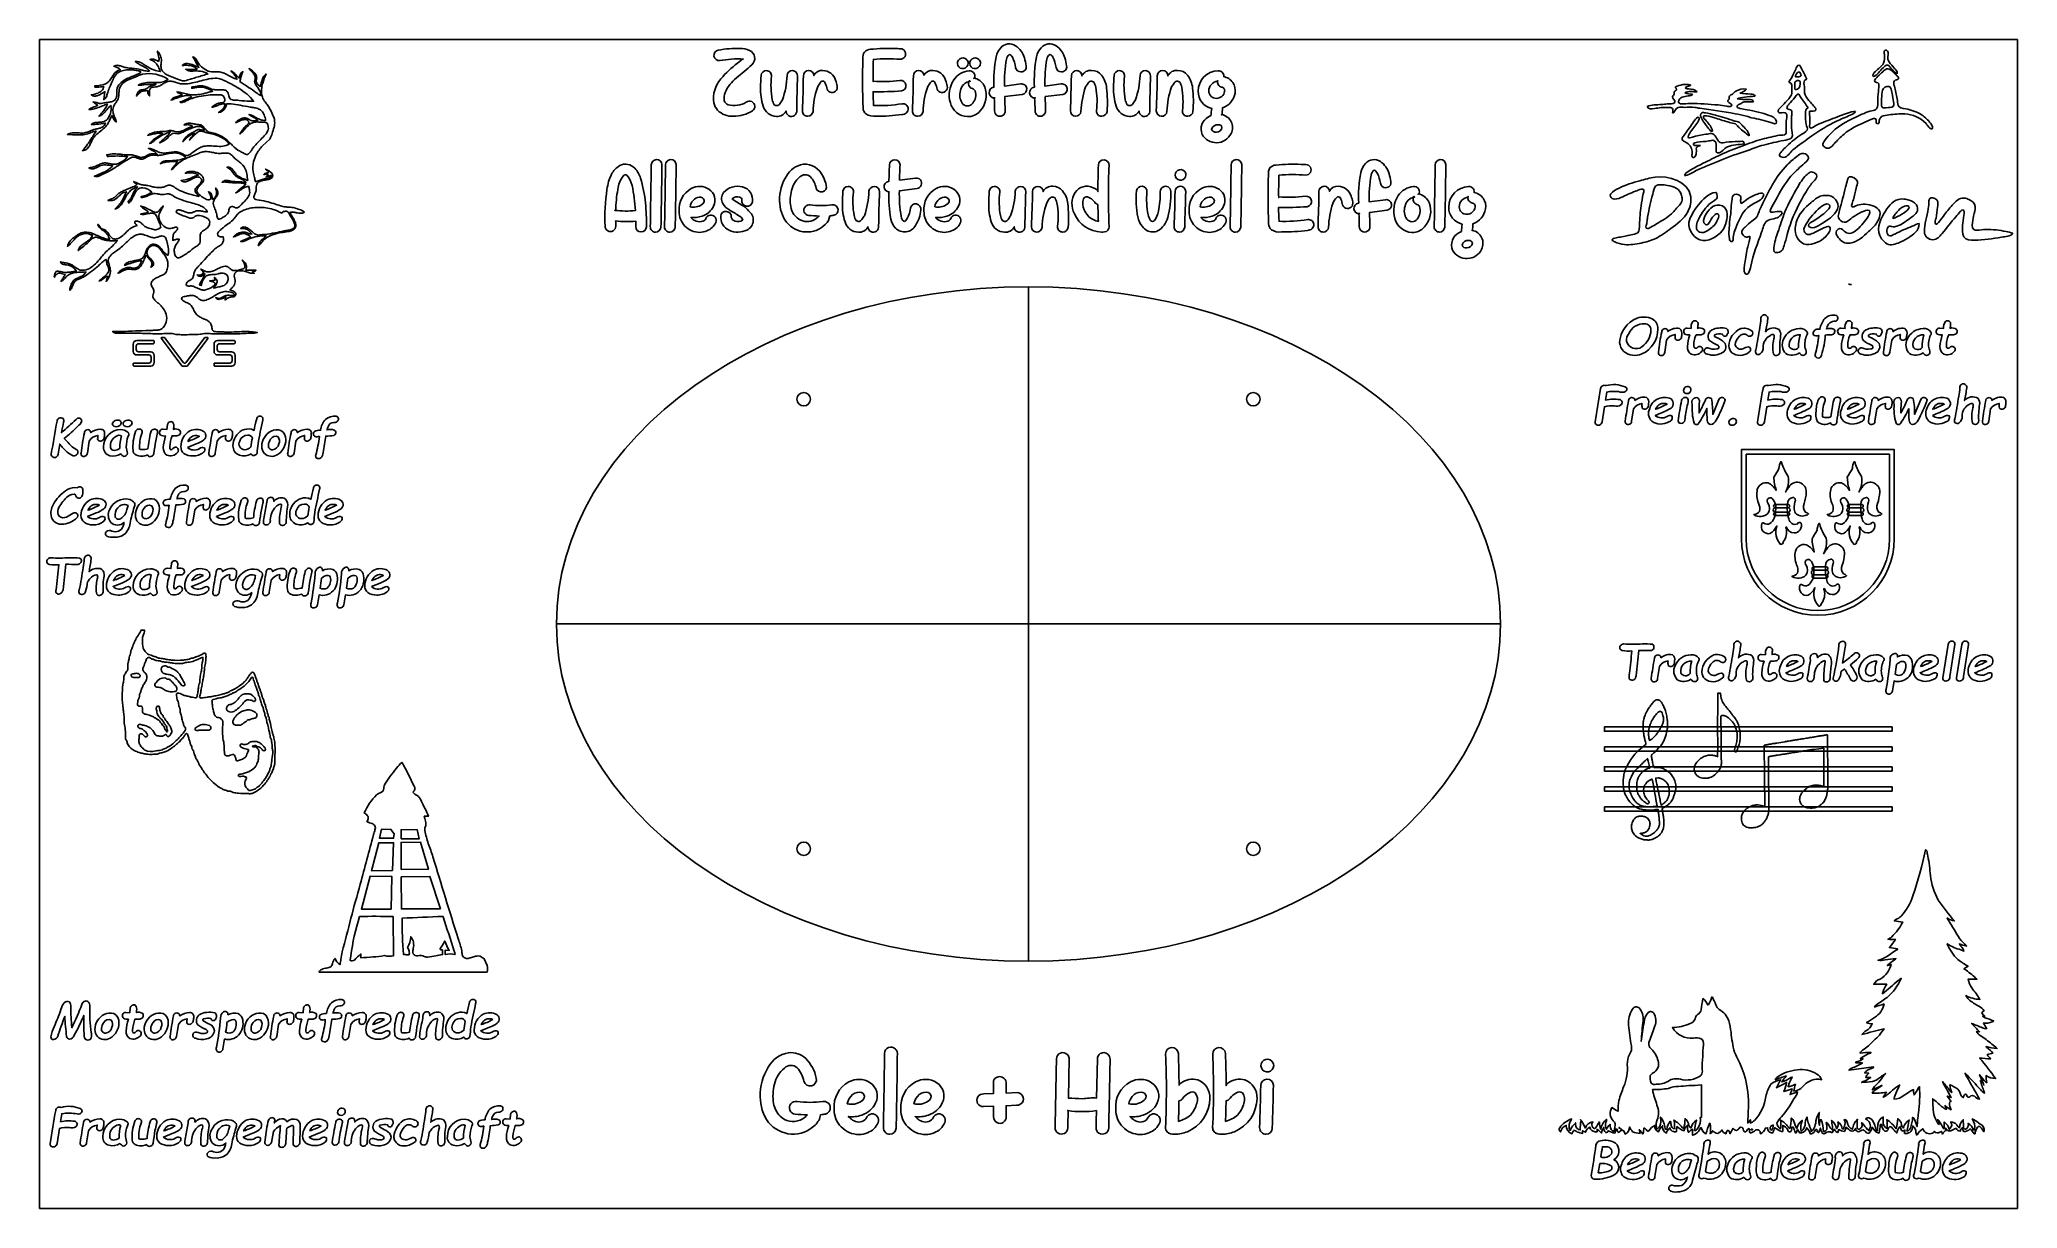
# Model space of a CAD drawing. Header units: millimetres. Extents: x -440 to 440, y -260 to 260.
import ezdxf

# ---------------------------------------------------------------- set-up
doc = ezdxf.new("R2010")
doc.units = ezdxf.units.MM
doc.layers.get('0').update_dxf_attribs({"linetype": 'CONTINUOUS'})

msp = doc.modelspace()

# ---------------------------------------------------------------- linework, layer by layer
for p, q in [((287.81, 238.9), (287.81, 238.59)), ((287.81, 238.59), (288.11, 238.34)), ((293.64, 239.26), (294.56, 239.51)), ((294.56, 239.51), (294.56, 239.82)), ((371.75, 223.07), (374.82, 224.38)), ((0, 0), (0, 150)), ((319.31, 75.51), (319.31, 37.86)), ((319.31, 37.86), (319.31, 75.51)), ((319.31, 75.51), (383.11, 75.51)), ((383.11, 75.51), (383.11, 37.86)), ((332.27, 53.2), (337.88, 53.2)), ((337.88, 53.2), (332.27, 53.2)), ((337.88, 53.2), (332.27, 53.2)), ((332.27, 53.2), (332.35, 53.19)), ((370.68, 53.2), (365.07, 53.2)), ((370.68, 53.2), (365.07, 53.2)), ((365.07, 53.2), (370.68, 53.2)), ((365.07, 53.2), (365.15, 53.19)), ((337.88, 51.7), (332.27, 51.7)), ((332.27, 51.7), (337.88, 51.7)), ((332.27, 51.7), (337.88, 51.7)), ((337.93, 49.7), (332.27, 49.7)), ((332.27, 49.7), (332.28, 49.7)), ((337.92, 49.7), (332.27, 49.7)), ((332.27, 49.7), (337.92, 49.7)), ((337.88, 48.2), (332.27, 48.2)), ((332.27, 48.2), (337.88, 48.2)), ((337.88, 51.7), (337.88, 51.7)), ((370.68, 51.7), (365.07, 51.7)), ((365.07, 51.7), (370.68, 51.7)), ((365.07, 51.7), (370.68, 51.7)), ((365.07, 49.7), (365.08, 49.7)), ((370.73, 49.7), (365.07, 49.7)), ((365.07, 49.7), (370.72, 49.7)), ((370.72, 49.7), (365.07, 49.7)), ((370.68, 48.2), (365.07, 48.2)), ((365.07, 48.2), (370.68, 48.2)), ((370.68, 51.7), (370.68, 51.7)), ((355.07, 25.44), (349.34, 25.44)), ((349.34, 25.44), (355.07, 25.44)), ((349.34, 25.44), (349.41, 25.44)), ((355.07, 25.44), (349.34, 25.44)), ((355.07, 23.94), (349.34, 23.94)), ((349.34, 23.94), (355.07, 23.94)), ((349.34, 23.94), (355.07, 23.94)), ((355.07, 21.94), (349.34, 21.94)), ((349.34, 21.94), (355.07, 21.94)), ((349.34, 21.94), (355.07, 21.94)), ((349.55, 20.47), (349.34, 20.44)), ((355.07, 20.44), (349.34, 20.44)), ((349.34, 20.44), (355.07, 20.44)), ((349.34, 20.44), (355.07, 20.44)), ((349.66, 24.01), (349.68, 23.88)), ((349.75, 22.03), (349.74, 21.83)), ((354.94, 25.44), (355.07, 25.44)), ((355.07, 20.44), (354.94, 20.44)), ((0, 0), (0, -150)), ((273.41, -45.45), (273.46, -46.4)), ((273.46, -46.4), (273.46, -46.41)), ((355.49, -54.33), (355.49, -49.37)), ((277.15, -58.41), (277.26, -58.25)), ((327.37, -53.94), (327.65, -81.13)), ((329.25, -59.05), (329.33, -58.97)), ((329.31, -64.57), (329.25, -59.05)), ((329.33, -58.97), (329.45, -58.97)), ((349.41, -55.77), (353.9, -55.17)), ((353.9, -55.17), (353.89, -72.22)), ((355.62, -64.87), (355.49, -54.33)), ((266.29, -63.13), (265.49, -64.81)), ((267.12, -61.69), (266.29, -63.13)), ((278.17, -63.91), (278.17, -63.83)), ((280.58, -63.87), (278.17, -63.91)), ((282.41, -64.32), (280.58, -63.87)), ((329.34, -81.64), (329.31, -64.57)), ((355.61, -72.88), (355.62, -64.87)), ((345.08, -74.1), (345.94, -73.3)), ((319.26, -82.37), (319.34, -82.29)), ((325.97, -80.75), (324.69, -80.5)), ((272.12, -93.17), (272.05, -93.05)), ((280.69, -88.09), (280.69, -89.29)), ((320.93, -90.65), (322.21, -90.65))]:
    msp.add_line(p, q)
for points in [[(440, 260), (-440, 260), (-440, -260), (440, -260)], [(-210, 0), (210, 0), (0, 0)], [(384.21, -45.77), (384.21, -47.69), (256.21, -47.69), (256.21, -45.77)], [(256.21, -54.65), (384.21, -54.65), (384.21, -56.57), (256.21, -56.57)], [(384.21, -63.53), (384.21, -65.45), (256.21, -65.45), (256.21, -63.53)], [(256.21, -72.41), (384.21, -72.41), (384.21, -74.33), (256.21, -74.33)], [(256.21, -81.29), (384.21, -81.29), (384.21, -83.21), (256.21, -83.21)], [(-282.28, -93.33), (-282.47, -95.3), (-288.69, -95.34), (-287.88, -91.28), (-283.67, -91.39)], [(-279.17, -95.56), (-279.17, -91.53), (-272, -91.46), (-271.09, -95.52)], [(-282.99, -109.64), (-292.28, -109.83), (-289.05, -97.35), (-282.5, -97.35)], [(-279.18, -109.2), (-279.17, -97.2), (-270.47, -97.06), (-266.96, -109.13)], [(-283.59, -126.8), (-296.77, -126.82), (-292.85, -112.18), (-283.27, -112.26)], [(-261.54, -126.78), (-266.37, -112.3), (-279.11, -112.53), (-279.02, -126.78)], [(321.55, -224.75), (322.06, -224.75), (322.06, -225.09), (321.55, -225.09)]]:
    msp.add_lwpolyline(points, close=True)
for points in [[(-138.01, 255.29, 0.972234), (-137.32, 250.62, -0.063597), (-126.89, 251.31), (-127.27, 251.33), (-129.41, 249.51, 0.061704), (-136.89, 242.48, 0.22528), (-139.94, 231.8, 0.131967), (-138.32, 228.57, 0.216831), (-131.29, 225.9, 0.140846), (-122.83, 228.26, 1.039886), (-125.55, 232.09, -0.19164), (-133.59, 230.98, -0.274243), (-135.33, 232.85, -0.150948), (-135.02, 236.48, -0.117152), (-129.94, 242.95, 0.011488), (-123.07, 248.83, 0.546793), (-124.08, 255.18, 0.094563), (-128.38, 256.05, 0.052708)], [(-73, 254.45, 0.162831), (-73.7, 251.43, 0.017849), (-73.59, 229.53, 0.224678), (-72.37, 226.93, 0.160914), (-67.8, 225.9, 0.034948), (-56.26, 226.64, 0.432614), (-53.49, 229.39, 0.419341), (-56.18, 231.41, -0.046486), (-68.96, 230.66, -0.013688), (-69.13, 236.8, 0.022547), (-56.46, 237.15, 0.998819), (-57.2, 241.78, -0.04628), (-69.11, 241.5), (-69.11, 241.23, -0.0122), (-69, 251.15, -0.0413), (-57.08, 251.23, 1.004158), (-57, 255.94, -0.018287), (-59.15, 256, 0.033202), (-70.32, 255.68, 0.181977)], [(-5.71, 257.25, 0.371032), (-12.35, 256.39, 0.141694), (-14.43, 252.32, 0.057975), (-15.36, 238.75), (-15.42, 238.75, 0.994774), (-14.91, 234.06, 0.047729), (-15.27, 234.08, -0.020181), (-15.09, 228.28, 1.015689), (-10.36, 228.28, 0.000505), (-10.56, 234.61), (-2.77, 235.62, 0.413125), (-0.77, 238.26, 0.420169), (-3.47, 240.27), (-10.66, 239.3, -0.052228), (-9.82, 251.23, -0.201111), (-8.55, 253.38, -0.232941), (-7.14, 252.11, -0.101174), (-5.71, 247.56, 0.37701), (-3.37, 245.62, 0.502197), (-1.05, 248.3, 0.044553), (-1.85, 251.83, 0.176227)], [(17.21, 238.26, 0.420169), (14.52, 240.27), (7.33, 239.3, -0.052228), (8.17, 251.23, -0.201111), (9.44, 253.38, -0.232941), (10.84, 252.11, -0.101174), (12.27, 247.56, 0.37701), (14.61, 245.62, 0.502197), (16.94, 248.3, 0.044553), (16.14, 251.83, 0.176227), (12.27, 257.25, 0.371032), (5.63, 256.39, 0.141694), (3.56, 252.32, 0.057975), (2.62, 238.75), (2.56, 238.75, 0.994774), (3.07, 234.06, 0.047729), (2.72, 234.08, -0.020181), (2.9, 228.28, 1.015689), (7.62, 228.28, 0.000505), (7.43, 234.61), (15.22, 235.62, 0.413125)], [(-362.89, 237.83, 0.078095), (-360.84, 237.6, -0.012143), (-359.14, 237.68, -0.07462), (-357.6, 237.53, -0.213963), (-356.36, 236.65, -0.054467), (-355.92, 235.53, 0.021533), (-355.61, 234.5, 0.085307), (-355.17, 233.7, 0.166481), (-354.17, 233.12, 0.048582), (-353.15, 233.04, -0.039003), (-351.24, 232.93, 0.01442), (-346.5, 232.57, 0.010617), (-344.76, 232.54, 0.061331), (-347.68, 235.65, 0.034217), (-351.44, 238.34, 0.018165), (-356.4, 241.07, 0.013674), (-358.27, 242.01, 0.065654), (-360.39, 242.72, 0.056214), (-361.9, 242.79, 0.040355), (-365.62, 242.27, 0.0064), (-368.9, 241.47, -0.013448), (-372.07, 240.71, -0.056274), (-376.24, 240.26, -0.06083), (-378.32, 240.62, 0.008163), (-380.17, 241.18, 0.058503), (-381.8, 241.47, 0.090358), (-382.98, 241.3, 0.058814), (-384.77, 240.45, -0.011067), (-386.09, 239.67, -0.082101), (-387.88, 238.96, -0.026806), (-389.02, 238.89, 0.089836), (-390.12, 238.74, 0.23941), (-390.97, 237.86, 0.071833), (-391.13, 236.54, -0.004723), (-391.06, 234.92, -0.169112), (-391.78, 236.24, -0.039323), (-391.85, 237.3, 0.002573), (-393.29, 237.19, 0.075059), (-394.59, 236.93, 0.120117), (-395.44, 236.33, 0.011124), (-395.93, 235.75, -0.104435), (-396.88, 234.92, -0.030726), (-396.4, 236.17, -0.084952), (-395.78, 237.07, -0.152795), (-394.67, 237.62, -0.008756), (-393.56, 237.78, 0.099634), (-392.3, 238.28, 0.012251), (-391.32, 238.91, -0.060534), (-390.38, 239.4, -0.046736), (-389.58, 239.59, 0.080861), (-388.55, 239.88, 0.092285), (-388.15, 240.21, -0.041165), (-390.39, 240.05, 0.017875), (-392.38, 240.05, 0.022538), (-394.25, 239.84, -0.042818), (-396.08, 239.68, -0.111408), (-392.8, 240.78, -0.030847), (-390.42, 240.87, 0.007243), (-388.05, 240.83, 0.031272), (-386.16, 240.95, 0.078426), (-383.99, 241.59, 0.059792), (-382.86, 242.33, 0.195448), (-394.23, 244.56, 0.056053), (-395.95, 243.97, -0.020634), (-397.94, 243.07, 0.026711), (-400.84, 241.89, 0.073359), (-403.07, 240.46, 0.163703), (-404.51, 237.86, 0.028409), (-404.7, 235.96, -0.045169), (-404.89, 234.26, -0.080611), (-405.41, 232.9, -0.014358), (-406.29, 231.58, 0.057225), (-407.12, 230.09, 0.135897), (-407.31, 227.68, 0.04977), (-406.76, 225.89, -0.023767), (-406.12, 224.24, -0.034837), (-405.87, 223.28, -0.130544), (-407.42, 225.37, -0.017825), (-407.73, 226.19, 0.031317), (-408.68, 224.39, -0.020044), (-409.47, 222.83, -0.07548), (-411.08, 220.74, -0.023488), (-413.46, 218.78, 0.044308), (-415.36, 217.05, 0.062795), (-416.71, 215.02, -0.012804), (-417.67, 213.05, -0.03837), (-418.35, 211.96, -0.134679), (-419.83, 210.79, -0.085347), (-420.96, 210.58, 0.043924), (-418.62, 213.4, 0.015012), (-416.05, 217.44, -0.009246), (-414.87, 219.31, 0.063718), (-416.66, 218.82, -0.013079), (-418.6, 218.03, -0.052436), (-419.88, 217.74, -0.035481), (-422.91, 217.59, -0.000519), (-426.2, 217.7, 0.008137), (-427.57, 217.72, -0.111576), (-425.53, 218.46, -0.037619), (-423.63, 218.52, 0.015265), (-421.16, 218.41, 0.085238), (-419, 218.74, 0.015971), (-417.59, 219.3, -0.060005), (-415.31, 220.07, 0.010284), (-413.78, 220.4, 0.077216), (-412.12, 221.03, 0.147683), (-410.64, 222.75, -0.012713), (-414.7, 222.31, -0.018918), (-416.99, 222.22, -0.135308), (-415.21, 223.03, -0.028299), (-413.6, 223.19, 0.03972), (-411.94, 223.36, 0.181277), (-409.8, 224.6, 0.084249), (-408.75, 226.37, 0.098184), (-408.14, 229.59, 0.049802), (-408.26, 230.68, 0.052681), (-409.66, 229.33, -0.021584), (-411.41, 227.27, -0.078553), (-412.76, 226.22, -0.064282), (-413.55, 225.92, -0.011742), (-411.99, 227.74, 0.030852), (-410.78, 229.26, 0.087404), (-409.84, 231.21, 0.029745), (-412.01, 230.51, -0.012953), (-414.64, 229.48, -0.049218), (-416.9, 228.9, -0.045949), (-418.04, 228.83, -0.072961), (-416.21, 229.87, 0.006253), (-414.08, 230.68), (-416.19, 232.27, -0.050198), (-414.62, 231.94, 0.034362), (-413.28, 231.59, 0.07775), (-412.02, 231.65, -0.019041), (-410.74, 231.91, -0.004969), (-409.23, 232.11, 0.059146), (-407.59, 232.47, 0.232952), (-405.89, 234.1, 0.076056), (-405.64, 235.36, 0.005106), (-405.62, 236.92, -0.171007), (-404.74, 239.8, -0.089764), (-402.55, 241.82, -0.038875), (-400.14, 243.04, -0.000333), (-397.76, 243.97, 0.042466), (-395.03, 245.24), (-395.03, 245.77, 0.052607), (-399.13, 246.49, 0.053174), (-401.95, 246.41, 0.08554), (-404.45, 245.65, 0.14353), (-406.47, 243.77, 0.036495), (-407.52, 241.71, 0.004292), (-408.75, 238.94, 0.023441), (-409.68, 236.51, -0.004865), (-410.13, 234.79, -0.217566), (-411.43, 233.33), (-410.9, 236.77, 0.01647), (-412.27, 236.02, -0.030117), (-413.69, 235.29, -0.076288), (-415.15, 234.85, -0.04484), (-415.65, 234.84, -0.186022), (-416.99, 235.45, 0.067282), (-413.98, 236.2, 0.093622), (-412.42, 237.19, 0.173014), (-411.43, 239.15, -0.055366), (-414.28, 238.88, -0.002433), (-415.4, 238.89), (-415.4, 239.42, 0.046184), (-412.01, 239.89, 0.084312), (-409.94, 240.73, 0.062279), (-408.94, 241.61, 0.041308), (-407.68, 243.37, -0.046591), (-406.45, 245.13, -0.158079), (-404.02, 246.56, 0.129844), (-405.16, 247.48, 0.02376), (-406.5, 247.99, -0.008223), (-406.93, 248.15, -0.164817), (-405.17, 248.53, -0.047024), (-403.59, 248.16, 0.020979), (-401.91, 247.62, 0.03426), (-399.63, 247.26, -0.002576), (-397.74, 247.09, -0.034804), (-395.29, 246.64, 0.021404), (-393.21, 246.14, 0.065986), (-391.06, 246.03, 0.078431), (-392.7, 247.43, 0.019705), (-394.94, 248.61, -0.032662), (-396.53, 249.54, -0.043811), (-397.41, 250.26, -0.131307), (-394.41, 249.44, -0.021027), (-392.71, 248.36, 0.057617), (-389.18, 246.48, 0.068252), (-386.29, 245.77, 0.024465), (-387.11, 247.82, 0.090136), (-388.37, 249.69, 0.127493), (-390.79, 251.06, -0.187307), (-388.82, 251.11, -0.045233), (-387.84, 250.66), (-387.09, 250.26, 0.169528), (-386.88, 251.96, -0.002334), (-387.22, 253.22, -0.036103), (-387.35, 253.97, -0.054974), (-387.58, 254.7, -0.077144), (-387.58, 254.81, -0.668264), (-387.51, 254.84, -0.049068), (-387.12, 254.39, -0.008258), (-386.82, 253.97, -0.019521), (-386.19, 252.73, -0.140689), (-385.77, 250.55, -0.007872), (-385.92, 249.07, 0.082801), (-385.89, 247.2, 0.158907), (-384.61, 245.17, 0.07303), (-382.88, 244.1, 0.015312), (-380.74, 243.29, -0.024812), (-379.41, 242.74, 0.020344), (-377.71, 242.03, 0.076926), (-375.98, 241.63, 0.068624), (-374.66, 241.82, 0.014058), (-373.43, 242.23, -0.000494), (-371.26, 242.86, -0.002022), (-366.14, 244.41, -0.002751), (-365.13, 244.71, 0.11395), (-368.4, 245.9, 0.047551), (-371.7, 245.98, -0.033993), (-373.03, 245.95, -0.199342), (-374.92, 246.82, 0.068778), (-372.63, 246.65, 0.001473), (-370.78, 246.78, -0.012708), (-369.89, 246.82, 0.119146), (-370.85, 247.67, 0.064259), (-372.37, 248.27, 0.076857), (-375.47, 248.56, 0.051408), (-376.51, 248.41, -0.208187), (-374.86, 249.35, -0.080411), (-373.44, 249.27, -0.044289), (-370.89, 248.39, 0.012606), (-369.1, 247.62, -0.020483), (-370.66, 250.37, 0.011761), (-371.74, 252.38, -0.139209), (-370.39, 251.2, -0.012896), (-369.77, 250.15, 0.077885), (-368.48, 248.42, 0.044282), (-366.06, 246.52, 0.057729), (-364.92, 245.91, 0.068901), (-363.56, 245.64, 0.012942), (-361.45, 245.67, -0.041299), (-359.9, 245.63, -0.064564), (-357.87, 245.05, -0.026875), (-355.61, 243.91, 0.026088), (-353.31, 242.74, 0.029491), (-352.16, 242.33, 0.092726), (-353.15, 244.06, 0.005447), (-354.29, 245.36, -0.023863), (-354.81, 246.03, -0.082629), (-353.14, 244.84, 0.006779), (-352.02, 243.65, 0.045576), (-351.11, 242.86, -0.058055), (-350.75, 244.31, -0.173086), (-349.52, 245.77, 0.051951), (-350.84, 241.27, 0.000774), (-346.97, 238.73, -0.017572), (-343.72, 236.48, 0.06247), (-341.58, 235.18, 0.120633), (-342.11, 237.39, 0.023223), (-343.2, 239.03, -0.057529), (-344.21, 240.74, -0.153224), (-344.26, 242.01, 0.06442), (-344.09, 243.19, 0.120031), (-344.39, 244.16, 0.050985), (-345.27, 245.34, -0.005417), (-346.37, 246.49, -0.025277), (-346.87, 247.09, -0.07696), (-344.82, 245.7, -0.091101), (-343.68, 244.23, -0.180083), (-343.43, 242.61, 0.023791), (-343.57, 241.71, 0.188814), (-343.15, 240.34, 0.056146), (-342.3, 239.52, -0.0025), (-341.84, 239.15, 0.024473), (-341.37, 240.69, -0.023786), (-340.87, 242.41, -0.028784), (-340.58, 243.07, -0.118667), (-339.2, 244.71, 0.027926), (-340.7, 240.67, 0.051059), (-341.25, 237.83, 0.107483), (-340.86, 234.39, 0.067646), (-339.67, 232.29, -0.000242), (-338.46, 230.64, -0.046165), (-337.39, 228.82, -0.020635), (-336.02, 225.99, -0.067979), (-335.45, 224.08, -0.071417), (-335.5, 221.83, -0.035763), (-336.29, 218.79, -0.030892), (-337.22, 216.41, -0.045856), (-337.61, 215.71), (-340.81, 212.69, 0.066535), (-343.58, 208.81, 0.062396), (-344.78, 205.69, 0.100641), (-344.92, 201.16, 0.022457), (-344.39, 198.59, -0.004557), (-343.96, 196.82, 0.043653), (-342.3, 197.28, -0.021832), (-340.52, 197.9, -0.019007), (-339.41, 198.12, 0.033198), (-338.27, 198.37, 0.220973), (-336.55, 199.73), (-339.2, 198.93), (-338.14, 199.73, 0.16471), (-339.65, 200.08, 0.018204), (-340.26, 199.99, -0.118686), (-338.77, 200.65, 0.00091), (-338.14, 200.79), (-338.14, 201.32, -0.083306), (-339.46, 202.37, -0.061535), (-337.21, 201.06, -0.116782), (-336.42, 200.09, -0.146618), (-336.28, 199.24, -0.195362), (-336.82, 198.38, -0.097422), (-338.07, 197.81, -0.024001), (-339.78, 197.48, 0.04996), (-341.57, 197.09, 0.123836), (-343.08, 196.15, 0.1522), (-343.55, 195.04, 0.02407), (-343.59, 193.95, -0.041856), (-343.64, 192.92, -0.059808), (-343.93, 192.02, 0.04981), (-344.55, 190.48, 0.135298), (-344.6, 189.57, 0.201055), (-344.15, 188.99, 0.087388), (-343.25, 188.71, -0.017889), (-339.2, 187.99, -0.023511), (-335.84, 187.01, 0.010509), (-332.79, 186.04, 0.048871), (-330.61, 185.55, 0.006352), (-329.03, 185.45, -0.029632), (-327.82, 185.33, -0.034326), (-326.58, 185.08, -0.029657), (-323.78, 184.18, -0.037093), (-322.72, 183.69, -0.101031), (-322.31, 183.37, -0.485975), (-322.36, 183.01, -0.098033), (-323.04, 182.77, -0.100801), (-323.76, 182.75, -0.135604), (-323.85, 182.79, -0.044599), (-325.31, 182.9, 0.014066), (-326.73, 183.14, 0.109805), (-328.62, 183.06, 0.026971), (-327.72, 181.43, -0.017521), (-326.69, 179.66, -0.063481), (-326.08, 178.09, -0.153462), (-326.13, 176.47, -0.145215), (-326.96, 175.47, -0.069959), (-328.46, 174.81, -0.02884), (-330.62, 174.39, 0.013018), (-332.3, 174.16, 0.032832), (-335.77, 173.34, 0.048342), (-338.28, 172.3, 0.089022), (-340.61, 170.46, -0.007001), (-341.95, 168.94, -0.022551), (-342.64, 168.24, -0.146156), (-341.94, 170.01, -0.045951), (-340.91, 171.09, 0.01987), (-339.58, 172.32, 0.019861), (-339.2, 172.74, 0.047415), (-343.09, 172.41, 0.068515), (-346.68, 171.29, -0.003863), (-347.96, 170.69, -0.037087), (-349.07, 170.28, -0.078835), (-350.58, 170.09, -0.027855), (-348.76, 170.94, 0.023978), (-346.72, 171.85, 0.018884), (-346.08, 172.21, 0.068218), (-347.87, 173.35, 0.068639), (-349.04, 173.71, 0.117434), (-350.53, 173.53, 0.026176), (-352.11, 172.81, -0.073617), (-353.75, 172.21, -0.075849), (-352.32, 173.37, -0.09667), (-349.87, 174.33, -0.138265), (-348.12, 174.16, -0.013447), (-347.28, 173.82, 0.06658), (-346.21, 173.52, 0.063309), (-345.55, 173.53, 0.097), (-347.39, 175.31, 0.202774), (-350.58, 175.92, -0.115691), (-349.73, 176.55, -0.166231), (-348.43, 176.59, -0.075113), (-346.87, 175.75, -0.016767), (-345.27, 174.42, 0.045095), (-343.98, 173.4, 0.162813), (-342.46, 173.03, 0.018377), (-340.74, 173.24, -0.013796), (-339.65, 173.34, 0.024763), (-335.22, 174.02, -0.000183), (-331.15, 174.88, -0.013335), (-329.44, 175.19, 0.056311), (-327.68, 175.63, 0.116972), (-326.73, 176.24, 0.113923), (-326.47, 176.73, 0.12879), (-326.51, 178.03, 0.0534), (-327.19, 179.61, 0.003559), (-328.33, 181.43, -0.021328), (-328.81, 182.33, 0.044487), (-329.22, 183.02, 0.162744), (-329.88, 183.51, 0.164531), (-331.4, 183.46, 0.174804), (-331.97, 183.02, 0.097569), (-332.06, 182.79, -0.022708), (-334.05, 183.66, 0.042278), (-336.02, 184.45, 0.070618), (-342.61, 185.33, 0.089002), (-348.67, 184.27, 0.048173), (-350.84, 183.2, 0.081974), (-352.42, 181.68, -0.017554), (-353.53, 180.24, -0.042913), (-355.84, 178.22, 0.011284), (-358.06, 176.53, 0.010452), (-359.16, 175.59, 0.030578), (-360.13, 174.73, 0.177518), (-360.78, 173.51, 0.317884), (-360.35, 172.56, 0.093138), (-359.65, 172.31, 0.040836), (-358.25, 172.21, -0.016818), (-358.17, 171.09, -0.117964), (-358.39, 169.8, -0.108087), (-359.39, 168.64, -0.024445), (-360.62, 167.82, 0.048516), (-361.95, 166.89, 0.022077), (-365.89, 162.91, 0.005462), (-368.42, 160.04, -0.015708), (-369.49, 158.92, 0.066133), (-370.79, 157.39, 0.09259), (-371.3, 155.96, -0.021783), (-371.59, 154.64, -0.05366), (-371.86, 153.97, -0.105655), (-372.53, 153.27, -0.018174), (-373.52, 152.64, 0.066994), (-374.35, 152, 0.203096), (-374.75, 151.08, 0.357499), (-374.25, 150.42, 0.057928), (-373.24, 150.36, -0.10543), (-371.72, 150.22, -0.038001), (-370.08, 149.56, 0.025295), (-368.71, 148.92, 0.082618), (-367.15, 148.55, 0.068079), (-366.19, 148.63, 0.109803), (-362.76, 150.33, 0.051039), (-362.17, 150.85, 0.147838), (-361.92, 151.36, 0.226263), (-362.1, 151.82, 0.112187), (-362.83, 152.19, -0.005561), (-364.05, 152.53, -0.036693), (-364.33, 152.63), (-361.95, 152.9), (-362.22, 154.22, -0.082076), (-361.3, 153.28, -0.231754), (-361.08, 151.91, -0.067776), (-361.49, 151.03, 0.008643), (-362.48, 149.46, -0.025969), (-360.3, 149.95, 0.040344), (-358.45, 150.39, 0.190999), (-356.59, 151.89, 0.137613), (-356.07, 153.71, 0.329302), (-357.74, 155.98, 0.098512), (-359.06, 156.08, 0.037687), (-360.58, 155.8, -0.036145), (-361.78, 155.54, -0.020031), (-363.35, 155.44, 0.032255), (-364.61, 155.33, 0.172346), (-366.14, 154.54, 0.100469), (-367.6, 152.16, 0.069737), (-368.04, 150.52), (-368.83, 150.78, -0.053235), (-368.13, 152.32, 0.001694), (-367.26, 153.78, 0.091695), (-366.45, 155.81, -0.018762), (-367.5, 155.08, -0.125503), (-368.58, 154.65, -0.18765), (-369.62, 155.02, -0.027125), (-369.89, 155.28, 0.068721), (-368.75, 155.2, 0.207354), (-367.45, 155.85, 0.058663), (-366.98, 156.6, -0.066637), (-367.93, 157.39, -0.050795), (-368.3, 157.92, -0.005235), (-366.74, 157.13, 0.101918), (-365.13, 156.64, 0.088464), (-363.1, 156.94, 0.029273), (-361.25, 157.75, -0.016519), (-359.76, 158.48, -0.088476), (-357.46, 159.13, -0.156957), (-356.11, 158.81, -0.029923), (-355.05, 157.98, 0.091506), (-353.94, 157.3, 0.091903), (-353.13, 157.19, 0.049727), (-351.52, 157.42, 0.022478), (-349.46, 158.02, 0.113063), (-348.86, 158.38, 0.199744), (-348.57, 159.19, 0.089736), (-348.82, 160.14, 0.027369), (-349.5, 161.39, -0.019476), (-349.78, 161.89, -0.072198), (-348.57, 160.65, -0.17115), (-347.96, 158.65, -0.06191), (-348.19, 157.39), (-343.7, 157.39, -0.211761), (-344.96, 156.86, -0.010639), (-345.28, 156.87, 0.042002), (-345.07, 156.47, 0.094504), (-344.49, 156.07, -0.073094), (-345.7, 156.07, -0.034613), (-347.38, 156.47, 0.020275), (-349.49, 157.04, 0.090227), (-351.29, 157.15, 0.152063), (-352.87, 156.41, 0.17241), (-353.34, 155.54, 0.084745), (-353.26, 154.13, -0.019613), (-353.02, 152.85, -0.168621), (-353.57, 150.48, -0.072742), (-354.69, 149.19, -0.016828), (-355.34, 148.66, 0.077591), (-354.56, 148.31, -0.031917), (-353.53, 147.96, -0.180182), (-352.74, 147.23, -0.300353), (-352.94, 146.06, -0.151038), (-353.76, 145.6, -0.024535), (-354.9, 145.46, 0.107697), (-356.31, 144.93, -0.002388), (-357.46, 144.17), (-357.19, 145.49, -0.000643), (-358.57, 144.85, -0.06227), (-359.74, 144.45, -0.18335), (-361.07, 144.69, -0.076482), (-361.69, 145.22, 0.060531), (-360.24, 144.85, 0.152525), (-358.89, 145.19, -0.002403), (-357.87, 145.8, -0.122369), (-356.26, 146.25, -0.017186), (-354.91, 146.2, 0.077336), (-353.22, 146.28, 0.279935), (-354.44, 147.52, 0.030289), (-355.59, 147.73, -0.016877), (-356.13, 147.83, 0.107573), (-358.25, 147.81, 0.062469), (-360.36, 147.02, 0.014553), (-362.51, 145.79, -0.033443), (-364.85, 144.51, -0.083442), (-366.98, 143.89, -0.1321), (-368.16, 144.09, -0.053934), (-369.24, 144.77, 0.02576), (-370.33, 145.59, 0.153403), (-372.01, 146.12, 0.036932), (-373.64, 146.02, 0.021484), (-375.71, 145.66, 0.150919), (-376.61, 145.25, 0.342113), (-376.66, 144.32, 0.097004), (-376.21, 143.87, 0.042642), (-374.73, 143.07, -0.015619), (-373.68, 142.6, -0.073018), (-373.09, 142.24, -0.076128), (-372.07, 140.94, -0.004849), (-371.08, 139.03, 0.087203), (-369.86, 137.35, 0.073502), (-368.15, 136.28, 0.003003), (-366.61, 135.67, -0.055551), (-365.11, 134.91, -0.195362), (-363.41, 132.28, 0.007476), (-363.27, 131.38, 0.153623), (-362.91, 130.53, 0.129713), (-362.33, 130.18, 0.048954), (-361.08, 130, -0.00598), (-358.08, 129.93, 0.015061), (-355.88, 129.86, 0.004977), (-351.02, 130.02, -0.016218), (-347.43, 130.09, -0.041369), (-344.08, 129.8, -0.015283), (-343.17, 129.61, -0.064718), (-345.44, 129.35, 0.020284), (-347.24, 129.33, -0.013802), (-354.6, 129.08, -0.002566), (-361.42, 129.08, -0.00956), (-364.14, 129.18, 0.035629), (-366.68, 129.17, 0.036196), (-368.04, 128.98, -0.082292), (-368.51, 128.91, -0.017759), (-376.34, 128.71, -0.022914), (-378.78, 128.81, -0.057542), (-379.92, 128.98, -0.072474), (-380.21, 129.1, 0.039642), (-382.69, 129.25, 0.003425), (-385.4, 129.13, -0.023844), (-388.71, 129.12, 0.004095), (-395.94, 129.33, 0.004434), (-404.29, 129.35, -0.02206), (-405.72, 129.37, -0.035512), (-406.2, 129.44, -0.151131), (-407.46, 130.14), (-401.91, 130.14, -0.007154), (-389.71, 130.64, 0.013679), (-387.84, 130.71, 0.070589), (-386.25, 130.99, 0.118266), (-384.99, 131.92, 0.129731), (-383.49, 135.24, 0.146614), (-383.94, 138.63, 0.071445), (-385.45, 140.93, 0.057143), (-386.49, 142.11, 0.00132), (-387.78, 143.2, -0.058376), (-389.01, 144.47, -0.05868), (-389.44, 145.22, -0.126739), (-389.55, 146.03, -0.040165), (-389.27, 147.14, 0.052857), (-389.11, 147.92, 0.118934), (-389.27, 148.81, 0.038016), (-389.74, 149.71, -0.048059), (-390.18, 150.61, -0.133766), (-390.29, 151.57, -0.158837), (-389.49, 153.04, -0.071281), (-388.01, 154.03, -0.013702), (-386.56, 154.67, 0.039275), (-385, 155.38, 0.154404), (-383.56, 156.84, 0.084285), (-382.93, 158.98, 0.162546), (-383.61, 162.85, 0.029025), (-384.79, 164.73, 0.014723), (-386.03, 166.45, 0.070237), (-387.38, 167.78, 0.09586), (-388.63, 168.37, 0.224224), (-390.61, 168.01, 0.160085), (-392.08, 166.03, 0.156625), (-392.13, 164.54, 0.089063), (-391.3, 163.23, -0.008036), (-390.07, 161.84, -0.047), (-389.5, 161.03, -0.087899), (-389.26, 160.37, -0.220431), (-389.51, 159.44, -0.110865), (-390.53, 158.72, 0.120759), (-389.99, 160.02, 0.144394), (-390.18, 161.07, 0.072988), (-390.87, 162.04, -0.03), (-392.38, 163.74), (-392.91, 163.74, -0.019177), (-393.59, 161.78, -0.067653), (-394.81, 159.47, -0.092425), (-396.11, 158.22, -0.160398), (-398.28, 157.68, -0.003771), (-399.71, 157.84, 0.104539), (-401.38, 157.75, 0.045477), (-403.01, 157.05, -0.037742), (-405.08, 156.07, -0.075591), (-404.41, 156.84, -0.101756), (-401.47, 158.46, -0.049191), (-400.58, 158.65, -0.074223), (-399.56, 158.55, 0.010825), (-398.55, 158.31, 0.17346), (-396.7, 158.61, 0.143957), (-395.04, 160.3, 0.065016), (-394.5, 161.63, 0.049063), (-400.3, 160.2, 0.008366), (-402.17, 159.51, -0.159282), (-400.72, 160.87, -0.069605), (-398.03, 161.59, 0.0206), (-396.24, 161.9, 0.085042), (-394.53, 162.53, 0.118998), (-393.65, 163.44, 0.053864), (-393.07, 164.73, -0.018994), (-392.46, 166.36, -0.090424), (-391.38, 167.87, -0.080908), (-390.35, 168.67, -0.157282), (-388.94, 168.93, -0.130314), (-386.98, 168.07, -0.040706), (-385.66, 166.71, 0.015771), (-384.53, 165.36, 0.046458), (-383.54, 164.44, 0.048115), (-382.86, 164.01, 0.093958), (-382.74, 167.66, 0.036823), (-383.39, 170.36, 0.054329), (-383.89, 171.7, 0.128788), (-384.51, 172.41, 0.150717), (-385.56, 172.65, 0.061548), (-386.48, 172.48, 0.003053), (-387.76, 172.05, -0.047504), (-388.71, 171.84, -0.076462), (-389.57, 171.88, -0.034098), (-391.39, 172.43, 0.028758), (-393.73, 173.22, 0.060146), (-395.2, 173.43, 0.06332), (-396.08, 173.32, 0.074181), (-398.25, 172.38, 0.047525), (-400.35, 170.77, 0.005119), (-402.65, 168.56, -0.042436), (-404.73, 166.75, 0.004051), (-406.7, 165.39, 0.069142), (-408.62, 163.7, 0.100176), (-409.31, 162.43, 0.096458), (-409.41, 161.28, 0.043822), (-408.96, 159.47, -0.030173), (-408.54, 157.92, -0.101557), (-408.73, 155.38, -0.097667), (-409.86, 152.93, -0.050961), (-410.37, 152.37, -0.034162), (-409.58, 154.75, 0.115867), (-410.94, 154.15, -0.018541), (-412.13, 153.21, -0.134604), (-413.55, 152.63, -0.019259), (-411.93, 153.99, 0.033182), (-410.34, 155.36, 0.04803), (-409.58, 156.25, 0.245447), (-409.29, 158.31, 0.024811), (-409.74, 159.46, -0.067491), (-410.16, 161.05, 0.037876), (-410.37, 162.16, 0.069076), (-412.3, 160.79, -0.014805), (-413.81, 159.4, -0.024678), (-419.9, 154.7, -0.050359), (-421.43, 153.92, 0.023429), (-422.98, 153.27, 0.093101), (-424.31, 152.31, 0.092199), (-425.25, 150.64, -0.016091), (-425.66, 149.63, -0.100601), (-426.51, 148.4, -0.096696), (-425.9, 151.17, -0.10416), (-424.69, 152.93, -0.071609), (-423.49, 153.73, -0.007655), (-421.99, 154.4, 0.068634), (-420.44, 155.26, 0.118635), (-419.37, 156.6, 0.017207), (-422.68, 156.49, 0.054087), (-425.67, 155.99, 0.126068), (-427.72, 154.85, 0.00282), (-428.89, 153.61, -0.031421), (-429.68, 152.87, -0.059929), (-430.48, 152.37, -0.041132), (-429.77, 153.59, 0.021763), (-428.95, 154.87, 0.032751), (-428.63, 155.54, -0.01332), (-429.85, 155.84, 0.051486), (-431.05, 156.05, 0.110844), (-431.91, 155.93, 0.121223), (-432.33, 155.61, 0.069218), (-433.37, 154.37, -0.101042), (-433.46, 154.26, -0.452047), (-433.48, 154.34, -0.051262), (-433.08, 156.12, -0.105921), (-432.79, 156.71, -0.138351), (-432.6, 156.87, -0.085076), (-430.85, 156.78, 0.013215), (-429.46, 156.49, 0.072223), (-427.37, 156.45, 0.003537), (-425.19, 156.74, -0.029417), (-423.6, 156.87, 0.107956), (-424.9, 158.5, 0.14611), (-427.99, 159.78, -0.010149), (-428.89, 159.87, -0.095256), (-429.87, 160.15, -0.152263), (-430.74, 161.1, 0.033295), (-428.86, 160.68, -0.041854), (-426.73, 160.24, -0.067086), (-425.36, 159.59, -0.013945), (-423.87, 158.55, 0.034011), (-422.72, 157.83, 0.119246), (-420.96, 157.34, 0.129528), (-417.81, 158.17, 0.056933), (-415.8, 159.62, 0.032322), (-413.37, 162.18, -0.005648), (-411.52, 164.36, -0.029829), (-409.32, 166.57, 0.014129), (-407.06, 168.63, 0.046856), (-405.34, 170.62, -0.09104), (-410.13, 170.64, -0.023592), (-411.69, 171, -0.020602), (-412.91, 171.47, 0.042141), (-414.22, 171.95, 0.183945), (-415.89, 171.86, 0.072872), (-417.22, 170.93, 0.001072), (-418.38, 169.77, -0.021769), (-420.34, 168.08, 0.007043), (-422.48, 166.4, 0.003433), (-422.81, 166.13, -0.149028), (-421.71, 168.06, -0.036739), (-420.2, 169.27, 0.024365), (-418.14, 170.73, 0.074099), (-416.91, 172.05, 0.066137), (-416.46, 173.01, -0.010547), (-417.8, 173.4, 0.023936), (-418.76, 173.65, 0.057644), (-419.63, 173.72, 0.150513), (-422.94, 172.48, 0.036681), (-424.64, 170.92, -0.002533), (-425.94, 169.51, -0.040518), (-427.57, 167.98, -0.10069), (-426.7, 170.02, -0.094427), (-424.66, 172, -0.008751), (-423.07, 173.1, -0.053336), (-421.42, 174, -0.12008), (-418.9, 174.31, -0.062416), (-416.51, 173.75, -0.017523), (-414.21, 172.79, 0.021825), (-411.74, 171.76, 0.06434), (-409.35, 171.19, 0.021913), (-408.78, 171.15, 0.052194), (-409.85, 173.3, 0.091176), (-411.16, 174.7, 0.009886), (-412.38, 175.52, -0.116214), (-413.65, 176.77, -0.061736), (-414.08, 177.77, -0.038406), (-413.33, 176.93, 0.047128), (-412.63, 176.14, 0.096684), (-411.81, 175.65, -0.010607), (-410.99, 175.35, -0.104584), (-410.21, 174.82, -0.035931), (-409.21, 173.44, 0.028728), (-408.42, 172.33, 0.084746), (-407.56, 171.57, 0.154748), (-406.14, 171.24, 0.096168), (-404.7, 171.65, 0.071677), (-402.43, 173.31, 0.000495), (-401.12, 174.57, -0.079631), (-398.26, 176.66, -0.054659), (-396.61, 177.24, -0.066878), (-397.43, 178.24, -0.098946), (-397.64, 178.74, -0.428497), (-397.26, 179.24, -0.160657), (-395.58, 178.92, -0.054278), (-394.44, 178.08, 0.033137), (-393.1, 176.9, 0.061202), (-391.31, 176.08, 0.037428), (-389.19, 175.5, 0.046405), (-388.21, 175.39, 0.118509), (-387.37, 175.58, 0.042189), (-386.4, 176.19, -0.011606), (-386.03, 176.44, 0.066336), (-386.76, 178.64, -0.019846), (-387.44, 180.1, 0.002081), (-387.86, 181.24, 0.112456), (-388.44, 182.19, 0.162205), (-389.73, 182.73, 0.081156), (-391.6, 182.59, -0.00959), (-392.9, 182.29, -0.116499), (-395.03, 182.27, -0.046462), (-393.51, 182.68, 0.036187), (-391.85, 183.06), (-391.85, 183.59, -0.002465), (-393.29, 184.52, -0.070956), (-395.03, 185.97, -0.044647), (-392.72, 185.11, -0.007655), (-389.65, 183.56, 0.062247), (-388.7, 183.18, 0.226327), (-387.17, 183.48, 0.065405), (-386.48, 184.22, -0.015182), (-385.78, 185.23, -0.100546), (-384.97, 185.97, -0.05069), (-385.75, 184.4, 0.033392), (-386.55, 182.99, 0.159938), (-386.82, 180.43, 0.143792), (-385.16, 177.37, 0.147173), (-382.93, 176.1, 0.122618), (-381.06, 176.1, 0.002241), (-379.69, 176.51, -0.186691), (-378.9, 176.52, -0.283899), (-378.58, 175.94, -0.13331), (-378.77, 175.39, -0.05338), (-379.35, 174.7, 0.050411), (-380.05, 173.99, 0.10835), (-380.57, 172.76, 0.032304), (-380.72, 171.24, -0.003081), (-380.74, 170.62, -0.014242), (-379.35, 171.07, -0.111828), (-377.83, 171.15, -0.045744), (-378.68, 169.63, 0.036231), (-379.72, 167.87, 0.116294), (-380.09, 166.31, 0.078838), (-379.8, 164.41, 0.082691), (-379.32, 163.44, 0.148735), (-378.62, 162.91, 0.180105), (-377.52, 163.01, 0.032609), (-376.47, 163.59, -0.011726), (-375.98, 163.9, 0.039624), (-372.06, 166.69, 0.006396), (-371.21, 167.41, -0.040901), (-370.09, 168.14, 0.082053), (-368.99, 168.94, 0.156348), (-368.51, 170.08, 0.044316), (-368.56, 171.79, -0.043236), (-368.57, 172.86, -0.203837), (-367.73, 174.52, -0.03178), (-366.49, 175.42, 0.037325), (-365.33, 176.27, 0.198767), (-364.33, 178.16, 0.122337), (-364.43, 179.35, 0.171321), (-365.53, 180.58, 0.065325), (-367.51, 181.36, 0.025884), (-368.69, 181.7, 0.114911), (-369.89, 181.76, 0.105503), (-370.73, 181.36, -0.006365), (-371.39, 180.87, -0.114297), (-372.27, 180.49, -0.10441), (-373.11, 180.56, -0.001693), (-376.1, 181.63, -0.044999), (-378.67, 182.75, -0.150182), (-379.16, 183.19, -0.278536), (-379.14, 183.67, -0.246405), (-378.29, 184.2, -0.097067), (-376.81, 183.97, -0.015254), (-375.58, 183.5, 0.04879), (-373.84, 182.96, 0.108929), (-372.27, 182.95, 0.033685), (-371.08, 183.42, -0.135306), (-369.32, 183.86, -0.043389), (-367.53, 183.63, 0.042112), (-365.39, 183.32, 0.121805), (-366.54, 184.95, 0.062225), (-368.04, 185.92, 0.040196), (-370.43, 186.84, 0.004128), (-373.59, 187.71, -0.022408), (-377.64, 189, -0.062973), (-380.37, 190.35, 0.048817), (-381.8, 191.17, 0.141928), (-383.33, 191.34, 0.005616), (-384.55, 191.11, -0.085861), (-386.26, 191.08, 0.002838), (-387.82, 191.37, 0.064448), (-389.2, 191.46, 0.07192), (-390.93, 190.97, -0.001262), (-392.56, 190.21, -0.10264), (-394.76, 189.67), (-394.76, 190.2, 0.093582), (-392.11, 190.97, -0.002071), (-390, 192.06, 0.188208), (-394.11, 194.04, 0.214479), (-396.42, 193.22, 0.071285), (-397.43, 191.89, 0.012929), (-398.29, 190.21, -0.024725), (-399, 188.87, -0.091861), (-400.32, 187.29), (-400.58, 188.09, 0.145638), (-399.26, 189.5, 0.014778), (-398.63, 190.95, -0.067334), (-397.57, 192.84, 0.010157), (-396.35, 194.44, 0.132703), (-399.65, 192.63, 0.056505), (-401.11, 190.85, 0.024067), (-402.41, 188.56, -0.018442), (-403.25, 187.08, -0.120212), (-405.15, 185.12, -0.082996), (-406.4, 184.65, -0.024308), (-405.38, 185.64, 0.069687), (-403.88, 187.33, 0.035887), (-402.21, 190.42, 0.004876), (-401.38, 192.32, 0.119418), (-403.72, 191.22, 0.01132), (-405.27, 189.82, -0.071204), (-406.93, 188.62, -0.100041), (-408.16, 188.34, -0.006956), (-409.42, 188.35), (-409.58, 188.35, -0.118658), (-408.37, 189.02, 0.029838), (-407.39, 189.33, 0.09312), (-406.1, 190.28, -0.014824), (-405.06, 191.32, -0.072546), (-403.53, 192.31, -0.015482), (-401.36, 193.26, -0.00473), (-399.83, 193.95, 0.001774), (-398.53, 194.42, 0.056892), (-397.45, 194.94, 0.105101), (-396.61, 195.76, -0.133464), (-398.02, 196.62, -0.010091), (-398.2, 196.82, -0.029776), (-395.87, 195.88, 0.083499), (-394.04, 195.33, -0.020266), (-392.29, 195.14, -0.019551), (-390.16, 194.64, 0.018589), (-388.68, 194.3, 0.058778), (-385.79, 194.19, 0.098099), (-384, 194.75, -0.037797), (-383.12, 195.13, -0.171372), (-381.47, 195.09, -0.063642), (-380.17, 194.43, -0.005425), (-378.73, 193.46, 0.047416), (-377.31, 192.7, 0.026799), (-373.77, 191.42, 0.015473), (-369.1, 190.2, 0.01361), (-369.88, 191.15, -0.048302), (-370.52, 192.02, -0.105707), (-370.79, 192.85, -0.160383), (-370.59, 193.71, -0.043637), (-369.83, 194.65, 0.022798), (-368.64, 195.88, 0.091736), (-367.95, 196.96, 0.286174), (-368.19, 198.25, 0.238446), (-369.63, 198.86, 0.072953), (-371.07, 198.5, 0.02495), (-372.54, 197.76, -0.02839), (-373.83, 197.09, -0.093507), (-375.26, 196.7, -0.192216), (-377.03, 197.35, 0.08338), (-373.6, 198.03, 0.009433), (-371.33, 198.97, -0.026125), (-369.36, 199.73, 0.129152), (-372.31, 200.72, 0.050112), (-375.18, 200.52, -0.107112), (-374.11, 201.13, -0.096039), (-372.04, 201.35, -0.115244), (-369.03, 200.46, -0.093733), (-367.73, 199.39, -0.205051), (-367.09, 197.35, -0.134099), (-367.51, 196.34, -0.033621), (-368.45, 195.31, 0.052732), (-369.65, 194.02, 0.169155), (-370.03, 192.83, 0.148913), (-369.54, 191.73, 0.051913), (-368.22, 190.47, 0.056513), (-366.16, 189.1, 0.09172), (-365.13, 188.72, 0.150282), (-364.18, 188.81, 0.298665), (-363.74, 189.61, 0.091569), (-363.94, 190.61, 0.068422), (-364.86, 192.32, -0.145174), (-363.56, 191.27, -0.0862), (-363.16, 190.08, -0.012256), (-363.01, 188.88, 0.102557), (-361.64, 190.27, 0.148242), (-361.22, 191.85, 0.067943), (-361.52, 193.42, 0.014998), (-361.69, 193.91, -0.022052), (-361.22, 193.42, -0.152101), (-360.61, 191.73, -0.149992), (-361.12, 190.31, 0.002059), (-361.88, 189.33, 0.101006), (-362.65, 187.82, 0.11135), (-362.61, 186.48, 0.030986), (-361.78, 184.09, -0.021669), (-361.28, 182.73, -0.036272), (-361.06, 181.61, 0.069439), (-360.84, 180.66, 0.085741), (-360.63, 180.32, 0.224127), (-360.07, 180.1, 0.095453), (-359.24, 180.38, -0.003744), (-357.9, 181.19, 0.072928), (-356.62, 182.18, 0.136052), (-355.86, 183.69, -0.046224), (-355.59, 184.68, -0.175409), (-354.83, 185.65, -0.191538), (-354.13, 185.75, -0.040195), (-353.32, 185.41, 0.102064), (-352.39, 185.11, 0.168837), (-351.45, 185.45, 0.04369), (-350.66, 186.15, 0.004508), (-348.65, 188.15, 0.064244), (-346.99, 190.28, 0.082866), (-346.56, 191.37, 0.083907), (-346.54, 192.52, 0.005698), (-346.8, 194.07, -0.025601), (-346.87, 194.7, 0.116712), (-349.05, 194.09, 0.025275), (-350.59, 193.08, -0.023894), (-351.95, 192.17, -0.030112), (-352.69, 191.79, -0.056037), (-350.91, 193.5, -0.002329), (-349.15, 194.77, 0.015363), (-348.19, 195.49, 0.078176), (-349.62, 196.06, 0.050155), (-351.65, 196.27, -0.007549), (-353.63, 196.28, -0.025465), (-355.75, 196.48, 0.033865), (-357.64, 196.65, 0.040062), (-358.78, 196.55, -0.161818), (-357.24, 197.34, -0.080759), (-356.13, 197.29, 0.003295), (-354.75, 196.98, 0.052254), (-352.55, 196.78, -0.010984), (-350.59, 196.74, -0.07577), (-348.19, 196.29, 0.134199), (-349.43, 197.55, 0.023179), (-351.06, 198.34, -0.058228), (-352.42, 199.1, -0.059259), (-353.63, 200.34, 0.004846), (-354.49, 201.47, 0.144097), (-356.66, 203.17, -0.236175), (-354.59, 202.67, -0.052441), (-353.67, 201.65, 0.013448), (-352.62, 200.19, 0.086299), (-351.3, 199.02, 0.041064), (-349.29, 198.04, 0.008323), (-347.4, 197.35, 0.021802), (-347.82, 200.27, 0.066078), (-348.64, 202.77, 0.104648), (-350.61, 205.15, 0.011759), (-352.12, 206.32, -0.057021), (-353.6, 207.63, 0.021994), (-354.43, 208.54, 0.112705), (-355.61, 209.34, 0.085313), (-357.46, 209.52, 0.000758), (-359.36, 209.35, -0.081547), (-361.65, 209.5, -0.000741), (-363.68, 209.92, 0.05001), (-366.05, 210.2, 0.083682), (-367.87, 209.9, 0.016509), (-369.78, 209.16, -0.002805), (-372.62, 208.07, 0.030897), (-375.91, 206.58, 0.076021), (-378.85, 204.41, -0.013816), (-380.53, 202.72, -0.027529), (-381.27, 202.11, -0.020563), (-380.08, 203.75, 0.030392), (-378.85, 205.43, 0.016152), (-378.62, 205.81, 0.021657), (-382.17, 205.65, 0.044838), (-385.2, 205.12, 0.02555), (-386.29, 204.76, -0.200087), (-384.16, 206, -0.027186), (-382.55, 206.08, 0.02816), (-379.08, 206.28, 0.058067), (-376.25, 206.91, 0.040307), (-375.18, 207.4), (-375.18, 207.93, -0.005675), (-376.61, 208.7, 0.074548), (-378.36, 209.41, 0.072035), (-380.79, 209.51, 0.024489), (-383.88, 208.97, -0.028332), (-386.32, 208.53, -0.045796), (-387.94, 208.52, 0.022599), (-389.6, 208.62, 0.101789), (-391.12, 208.31, 0.025197), (-392.66, 207.47, -0.083461), (-394.23, 206.8, -0.143258), (-395.95, 207.04, 0.011818), (-397.22, 207.55, 0.167811), (-398.8, 207.62, 0.053943), (-400.05, 207.05, 0.017922), (-403.39, 205.03, -0.003885), (-406.52, 202.96, -0.039655), (-411.17, 200.37, 0.012201), (-412.39, 199.77, -0.038591), (-413.59, 199.24, -0.155423), (-415.66, 199.2, 0.024893), (-411.79, 200.79, 0.060818), (-408.65, 202.72, 0.066748), (-407.46, 203.96, -0.024259), (-409.48, 204.14, 0.052297), (-411.44, 204.21, 0.089816), (-413.69, 203.5, -0.015696), (-414.87, 202.9, -0.03859), (-415.59, 202.63, -0.152551), (-417.46, 202.67, -0.032122), (-418.04, 202.9, 0.010648), (-415.8, 203.44, 0.047279), (-414.03, 204.13, -0.033212), (-412.32, 204.86, -0.090698), (-410.7, 205.09, -0.038066), (-408.86, 204.83, 0.045817), (-406.67, 204.53, 0.085557), (-404.94, 204.89, 0.090312), (-401.78, 206.82, 0.076343), (-400.85, 207.93, 0.003294), (-403.66, 208.14, 0.033199), (-407.2, 208.16, -0.012301), (-408.43, 208.17, 0.10827), (-409.84, 207.93, 0.110922), (-409.89, 208.38, 0.019115), (-410.11, 208.72, -0.065072), (-406.83, 209.13, -0.021642), (-403.88, 208.95, 0.009736), (-401.94, 208.75, 0.010051), (-399.93, 208.74, -0.056933), (-398.35, 208.62, -0.038859), (-397.11, 208.22, 0.041819), (-395.49, 207.66, 0.134162), (-393.84, 207.72, 0.037863), (-392.34, 208.38, -0.035967), (-391.06, 208.96, -0.099777), (-389.03, 209.2, -0.028869), (-387.62, 208.99, 0.103028), (-388.93, 210.2, 0.017778), (-390.78, 211.17, -0.024937), (-391.59, 211.63, -0.076806), (-389.95, 211.3, -0.020153), (-388.15, 210.48, 0.037142), (-386.47, 209.78, 0.079119), (-384.32, 209.52, 0.027528), (-381.91, 209.81, -0.042597), (-379.42, 210.04, -0.122505), (-377.38, 209.6, -0.002133), (-376.16, 208.95, 0.054258), (-375.09, 208.49, 0.203952), (-373.38, 208.7, 0.044384), (-372.34, 209.41, -0.02357), (-369.73, 211.23, -0.054439), (-367.66, 212.28, -0.061867), (-366.19, 212.64, -0.041645), (-363.49, 212.68, 0.013728), (-360.07, 212.48, 0.079647), (-357, 212.88, 0.051553), (-355.6, 213.49, 0.122736), (-359.37, 216.62, 0.053431), (-363.15, 218, 0.011797), (-365.39, 218.51, -0.017962), (-366.71, 218.93, 0.05399), (-368.07, 219.27, 0.096342), (-368.83, 219.21, 0.094878), (-370.04, 218.5, 0.032394), (-371.45, 217.06, -0.036014), (-372.69, 215.8, -0.043389), (-373.33, 215.34, -0.006447), (-372.24, 216.74, 0.051388), (-371.21, 218.25, 0.09435), (-373.64, 216.96, 0.027776), (-375.46, 215.3, -0.00501), (-376.24, 214.54, -0.130959), (-374.18, 217.29, -0.039123), (-372.27, 218.5, 0.02472), (-370.61, 219.4, -0.083757), (-369.36, 219.94, -0.09286), (-368.01, 219.84, 0.035093), (-366.72, 219.57, 0.147518), (-367.7, 220.93, 0.141543), (-369.13, 221.37, 0.059539), (-370.65, 221.17, 0.021016), (-372.47, 220.57, 0.02988), (-374.63, 219.62, -0.024126), (-376.64, 218.65, -0.041768), (-378.09, 218.16, -0.101952), (-379, 218.17, 0.043996), (-380.17, 218.32, 0.136554), (-381.09, 218.04, 0.052698), (-382.14, 217.16, -0.113975), (-386.56, 214.02, -0.04884), (-385.03, 215.57, 0.016078), (-383.49, 216.89, 0.096497), (-381.8, 219.04, 0.057952), (-387.48, 216.2, 0.038241), (-388.86, 215.13, -0.03448), (-389.86, 214.3, -0.097919), (-391.06, 213.75, -0.083649), (-388.54, 216.02, 0.001829), (-386.76, 217.15, 0.030005), (-385.24, 218.25, 0.108969), (-387.54, 218.36, 0.021224), (-389.72, 217.84, -0.055799), (-391.85, 217.46, -0.106374), (-387.85, 218.94, -0.028516), (-385.08, 219.15), (-384.18, 219.17, 0.045072), (-382.97, 219.37, -0.063989), (-381.8, 219.54, -0.064828), (-380.28, 219.22, 0.037351), (-379.06, 218.91, 0.101907), (-377.51, 219.04, 0.041182), (-375.55, 219.77, -0.005592), (-373.03, 221.01, -0.023603), (-372.01, 221.42, 0.156923), (-374.1, 222.15, 0.061089), (-375.71, 221.95, -0.198036), (-373.91, 222.79, -0.059377), (-372.04, 222.62, 0.01674), (-370.44, 222.31, 0.022241), (-369.35, 222.2, -0.055826), (-368.33, 222.02, -0.117522), (-367.08, 221.18, -0.009649), (-366.17, 220.1, 0.0836), (-365.19, 219.14, 0.077216), (-364.17, 218.68, 0.018181), (-362.54, 218.34, -0.048839), (-361.16, 217.98, -0.088036), (-355.96, 214.66, -0.021665), (-354.24, 212.96, 0.07302), (-350.78, 210.29, 0.01267), (-349.46, 209.59, 0.036949), (-348.38, 209.06, 0.147892), (-347.46, 208.94, 0.116836), (-346.67, 209.45, 0.042471), (-345.74, 210.69, -0.041403), (-345.04, 211.72, -0.021396), (-341.55, 215.61, 0.011341), (-339.54, 217.71, 0.073956), (-338.51, 219.23, 0.102982), (-338.21, 220.49, 0.131139), (-338.62, 222.48, 0.227761), (-339.54, 223.21, 0.069307), (-340.48, 223.29, -0.019889), (-342.59, 223.32, 0.067716), (-344.8, 223.15, 0.075257), (-345.81, 222.74, 0.068969), (-348.2, 220.69, -0.016472), (-350.08, 218.66, -0.023158), (-350.84, 217.98, -0.073003), (-349.44, 220.21, -0.020807), (-348.38, 221.4, -0.015628), (-347.71, 221.97, 0.085305), (-347.03, 222.69, 0.283832), (-347, 223.64, 0.162228), (-347.83, 224.32, 0.155496), (-349.06, 224.46, 0.052315), (-350.66, 223.93, -0.005304), (-352.3, 223.17, -0.013338), (-352.69, 223.01, -0.087857), (-352.08, 223.7, -0.094464), (-349.67, 224.98, -0.073911), (-348.57, 225.18, -0.114171), (-347.48, 224.89, -0.009573), (-346.64, 224.39, 0.141352), (-344.89, 223.82, 0.016497), (-343.51, 223.82, -0.022553), (-342.9, 223.81, 0.142829), (-344.44, 225.24, 0.008912), (-345.46, 225.77, -0.074045), (-346.87, 226.72, -0.073104), (-344.54, 225.82, 0.013016), (-342.43, 224.67, 0.076125), (-340.6, 224.07, 0.069963), (-339.46, 224.07, 0.079268), (-340.09, 226.57, 0.089248), (-341.14, 228.21, 0.098416), (-342.4, 229.1, 0.057176), (-344.37, 229.65, -0.00496), (-346.34, 229.96, 0.001899), (-350.75, 230.78, 0.024917), (-354.79, 231.37, 0.017757), (-356.66, 231.48, -0.088331), (-357.52, 229.38, -0.204249), (-360.37, 227.51, -0.015778), (-359.07, 228.56, 0.04251), (-358.29, 229.25, 0.137525), (-357.54, 230.69, 0.044743), (-357.46, 231.48, 0.053743), (-360.18, 230.89, 0.003775), (-361.99, 230.27, -0.019628), (-363.28, 229.89, -0.119468), (-360.38, 231.64, -0.051376), (-359.49, 231.78, 0.069485), (-358.36, 232, 0.306646), (-357.56, 232.99, 0.16147), (-358.01, 234.58, 0.182558), (-358.87, 235.32, 0.093108), (-360.38, 235.47, 0.002107), (-363.05, 235.41, 0.058179), (-370.91, 234.2, 0.021976), (-373.33, 233.41, 0.022189), (-374.8, 232.69, -0.049837), (-376.18, 232.11, -0.067761), (-376.83, 232.01, -0.208878), (-377.56, 232.27, 0.050992), (-375.96, 232.76, 0.003721), (-374.04, 233.68, -0.045872), (-372.27, 234.39, 0.183119), (-373.3, 235.1, 0.083874), (-374.31, 235.17, 0.045841), (-376.77, 234.68, 0.016319), (-379.62, 233.75, -0.002121), (-381.53, 233.07, -0.139167), (-379.64, 234.38, -0.02633), (-377.68, 234.93, 0.013127), (-376.77, 235.18), (-376.77, 235.71, -0.063767), (-378.26, 236.29, -0.056942), (-378.89, 236.77, -0.017593), (-376.53, 236.3, 0.011963), (-374.09, 235.74, 0.059106), (-370.95, 235.39, 0.040206), (-368.14, 235.73, 0.014049), (-364.64, 236.6, -0.004395), (-363.01, 237.03, 0.056951), (-364.92, 238.04, 0.059573), (-367.63, 238.81, 0.06566), (-369.33, 238.83, 0.012042), (-371.03, 238.54, -0.023309), (-372.27, 238.36), (-372.27, 238.89, 0.030786), (-370.6, 239.11, -0.015024), (-369.24, 239.35, -0.106343), (-366.8, 239.21, -0.026776), (-365.04, 238.6, 0.031478)], [(-26.85, 249.49, 0.211243), (-27.55, 251.15, 5.132643)], [(-21.36, 249.49, 0.211243), (-22.06, 251.15, 5.132643)], [(-107.87, 228.09), (-107.87, 228.2, 1.080458), (-103.13, 228.52, -0.006923), (-102.72, 243.77, 0.972098), (-107.42, 244.02, -0.075591), (-109.47, 233.16, -0.008161), (-110.63, 231.43, -0.465595), (-113.16, 231, -0.072327), (-114, 233.22, -0.079333), (-114.3, 243.67, 0.429779), (-116.66, 246.21, 0.382466), (-119, 244.02, 0.017552), (-119.2, 238.76, 0.089359), (-118.08, 230.4, 0.326213), (-112.15, 225.82, 0.297418)], [(-100.57, 228.28, 0.426893), (-98.22, 225.86, 0.377654), (-95.86, 228.03, -0.078711), (-93.93, 238.63, -0.113731), (-92.19, 241.27, -0.436425), (-90.76, 241.19, -0.094244), (-89.75, 238.57, 1.09212), (-85.14, 239.32, 0.045361), (-85.85, 241.9, 0.32744), (-91.52, 246.25, 0.29231), (-95.45, 244.16), (-95.45, 243.98, 0.97361), (-100.18, 243.91, -0.006775)], [(-46.5, 243.98, 0.97361), (-51.22, 243.91, -0.006775), (-51.61, 228.28, 0.426893), (-49.27, 225.86, 0.377654), (-46.91, 228.03, -0.078711), (-44.97, 238.63, -0.113731), (-43.23, 241.27, -0.436425), (-41.81, 241.19, -0.094244), (-40.79, 238.57, 1.09212), (-36.18, 239.32, 0.045361), (-36.89, 241.9, 0.32744), (-42.57, 246.25, 0.29231), (-46.5, 244.16)], [(-26.46, 246.11, 0.22997), (-33.25, 242.07, 0.220858), (-34.77, 231.92, 0.338429), (-27.16, 225.74, 0.233709), (-21.59, 228.16, 0.286369), (-19.5, 239.02, 0.216615), (-23.62, 242.71, 0.30077), (-24.46, 242.71, 0.336984), (-23.9, 243.24, 0.511774)], [(-23.78, 237.15, -0.26003), (-24.84, 231.64, -0.49824), (-29.48, 231.66, -0.230769), (-30.25, 237.32, -0.329017), (-25.97, 241.43, 0.051323), (-25.94, 241.44, 0.385187), (-26.05, 241.46, 0.621934), (-26.32, 241.68, 0.49671), (-24.97, 238.2, -0.213044)], [(25.4, 238.91, -0.006666), (26.53, 240.64, -0.455774), (29.09, 241.05, -0.067617), (29.92, 238.82, -0.08021), (30.22, 228.38, 0.44868), (32.56, 225.86, 0.36847), (34.93, 228.01, 0.050572), (34.75, 238.52, 0.150096), (32.47, 244.16, 0.23376), (28.05, 246.25, 0.296073), (23.79, 243.96), (23.79, 243.85, 0.982543), (19.07, 243.93, -0.006508), (18.62, 228.26, 0.966287), (23.34, 228.03, -0.074358)], [(40.4, 246.21, 0.382466), (38.05, 244.02, 0.017552), (37.86, 238.76, 0.089359), (38.98, 230.4, 0.326213), (44.91, 225.82, 0.297418), (49.18, 228.09), (49.18, 228.2, 1.080458), (53.93, 228.52, -0.006923), (54.34, 243.77, 0.972098), (49.63, 244.02, -0.075591), (47.58, 233.16, -0.008161), (46.43, 231.43, -0.465595), (43.89, 231, -0.072327), (43.06, 233.22, -0.079333), (42.76, 243.67, 0.429779)], [(70.71, 244.16, 0.23376), (66.29, 246.25, 0.296073), (62.04, 243.96), (62.04, 243.85, 0.982543), (57.31, 243.93, -0.006508), (56.86, 228.26, 0.966287), (61.59, 228.03, -0.074358), (63.64, 238.91, -0.006666), (64.77, 240.64, -0.455774), (67.33, 241.05, -0.067617), (68.16, 238.82, -0.08021), (68.46, 228.38, 0.44868), (70.81, 225.86, 0.36847), (73.17, 228.01, 0.050572), (72.99, 238.52, 0.150096)], [(80.04, 225.59, 0.380175), (77.23, 217.79, 0.60208), (90.12, 218.16, 0.504078), (85.94, 226.64, 0.472969), (85.96, 226.46, 0.048424), (86.27, 229.57, 0.27646), (91.9, 236.19, 0.41447), (86.77, 243.52, 0.377302), (86.9, 243.63, 0.457023), (84.34, 246.11, 0.406578), (75.51, 237.01, 0.362814), (81.55, 229.37, 0.025679), (81.18, 226.13, 0.056196)], [(80.24, 237.07, -0.395917), (84.2, 241.43), (84.15, 241.78, 0.419383), (85.84, 238.87, -0.440918), (87.25, 236.95, -0.389791), (83.58, 233.85, -0.434552)], [(84.5, 222.13, -0.407671), (86.06, 220.94, -0.392816), (83.62, 218.79, -0.354702), (81.45, 220.04, -0.39932)], [(-175.13, 202.75, 0.341206), (-181.89, 203.91, 0.144449), (-185.53, 200.05, 0.077287), (-187.54, 193.37, 0.049107), (-188.37, 176.97, 1.015689), (-183.65, 176.97, 0.011763), (-183.69, 179.31, 0.057024), (-174.72, 179.23, -0.018077), (-174.72, 176.77, 0.992509), (-170.02, 176.69, 0.031412), (-170.41, 187.32, 0.048317), (-172.63, 198.31, 0.111508)], [(-110.73, 188.26, 0.165709), (-107.62, 178.72, 0.444674), (-90.4, 177.73, 0.173543), (-88.37, 181.58, 0.043506), (-86.55, 181.83, 0.379968), (-84.75, 184.41, 0.434017), (-87.53, 186.44, -0.057442), (-97.1, 186.42, 1.047312), (-97.84, 181.79, 0.021433), (-93.17, 181.5, -0.013412), (-94.3, 180.5, -0.284956), (-101.28, 179.66, -0.263905), (-105.81, 185.78, -0.101938), (-105.44, 192.86, -0.171229), (-101.78, 198.86, -0.397488), (-97.04, 198.94, -0.145176), (-94.54, 193.96, 0.990706), (-89.95, 195.13, 0.055664), (-91.38, 199.07, 0.318471), (-100.26, 204.52, 0.226966), (-107.74, 199.25, 0.146133)], [(-57.35, 197.47, -0.017118), (-57.16, 204.21, 0.982652), (-61.88, 204.21, -0.005838), (-62.12, 196.91), (-62.31, 196.87, 0.925649), (-61.94, 192.22), (-62.16, 192.22, 0.052432), (-61.22, 180.17, 0.141694), (-59.15, 176.11, 0.507157), (-50.3, 177.34, 0.118534), (-47.86, 184.09, 0.405181), (-49.83, 186.89, 0.421735), (-52.51, 184.92, -0.150248), (-54.71, 179.41, -0.485739), (-55.66, 179.32, -0.19862), (-56.61, 181.22, -0.050925), (-57.45, 192.77), (-49.58, 193.74, 1.010308), (-50.28, 198.39)], [(20.43, 182.53, 0.286885), (32.44, 174.35, 0.026928), (33.77, 174.43, 0.410094), (35.86, 176.85, -0.021582), (35.82, 204.04, 0.992286), (31.12, 204.31, 0.01014), (30.88, 192.34, 0.160947), (30.63, 192.9, 0.087687), (28.75, 194.11, 0.368579), (20.7, 191.99, 0.259864)], [(123.34, 199.72, 1.004158), (123.42, 204.43, -0.018287), (121.27, 204.49, 0.033202), (110.1, 204.17, 0.181977), (107.42, 202.94, 0.162831), (106.72, 199.92, 0.017849), (106.84, 178.02, 0.224678), (108.05, 175.42, 0.160914), (112.62, 174.39, 0.034948), (124.16, 175.13, 0.432614), (126.93, 177.88, 0.419341), (124.24, 179.9, -0.046486), (111.46, 179.15, -0.013688), (111.29, 185.29, 0.022547), (123.96, 185.64, 0.998819), (123.22, 190.27, -0.04628), (111.31, 189.99), (111.31, 189.72, -0.0122), (111.43, 199.64, -0.0413)], [(146.85, 187.24, 0.994774), (147.36, 182.55, 0.047729), (147.01, 182.57, -0.020181), (147.19, 176.77, 1.015689), (151.91, 176.77, 0.000505), (151.72, 183.1), (159.51, 184.11, 0.413125), (161.5, 186.75, 0.420169), (158.81, 188.76), (151.62, 187.79, -0.052228), (152.46, 199.72, -0.201111), (153.73, 201.87, -0.232941), (155.14, 200.6, -0.101174), (156.56, 196.05, 0.37701), (158.91, 194.11, 0.502197), (161.23, 196.79, 0.044553), (160.43, 200.32, 0.176227), (156.56, 205.74, 0.371032), (149.92, 204.88, 0.141694), (147.85, 200.81, 0.057975), (146.91, 187.24)], [(180.51, 176.77, 0.420891), (182.87, 174.35, 0.394827), (185.23, 176.61, 0.003279), (185.68, 204.45, 0.961237), (180.96, 204.25, -0.000322)], [(-180.39, 199.29, -0.48811), (-178.51, 199.47, -0.105879), (-176.38, 195.09, -0.034141), (-174.88, 183.9, -0.054818), (-184.06, 184.02), (-183.65, 184.02, -0.039186), (-182.73, 193.33, -0.122415)], [(-142.16, 193.45, 0.281727), (-150.02, 193.7, 0.302112), (-155.45, 183.61, 0.416012), (-146.32, 174.23, 0.098489), (-143.12, 174.9, 0.213826), (-139.16, 178.63, 1.004494), (-143.51, 180.4, -0.216614), (-144.88, 179.17, -0.322528), (-150.21, 180.89, 0.115395), (-145.25, 181.42, 0.208378), (-140.09, 185.91, 0.378892)], [(-136.95, 181.44, 0.142191), (-136.17, 177.9, 0.282509), (-129.16, 174.35, 0.102207), (-125.35, 175.21, 0.588379), (-124.62, 183.84, 0.093215), (-126.68, 185.81, -0.010126), (-131.44, 188.76, 0.398472), (-131.87, 189.11, -0.083997), (-131.73, 189.31, -0.231355), (-128.53, 189.93, -0.477114), (-127.53, 188.55, 0.995227), (-122.83, 187.88, 0.39309), (-127.2, 194.47, 0.277987), (-135.66, 191.95, 0.301787), (-136.03, 187.01, 0.118734), (-132.93, 184.04, -0.031464), (-128.3, 181.22, -0.219784), (-127.14, 179.66), (-127.18, 179.6, -0.24159), (-130.56, 179.23, -0.317917), (-132.24, 180.99, 0.994403)], [(-82.76, 187.25, 0.089359), (-81.64, 178.89, 0.326213), (-75.71, 174.31, 0.297418), (-71.43, 176.58), (-71.43, 176.69, 1.080458), (-66.69, 177.01, -0.006923), (-66.28, 192.26, 0.972098), (-70.98, 192.51, -0.075591), (-73.03, 181.65, -0.008161), (-74.19, 179.92, -0.465595), (-76.73, 179.49, -0.072327), (-77.56, 181.71, -0.079333), (-77.86, 192.16, 0.429779), (-80.22, 194.7, 0.382466), (-82.57, 192.51, 0.017552)], [(-33.23, 193.45, 0.281727), (-41.08, 193.7, 0.302112), (-46.51, 183.61, 0.416012), (-37.39, 174.23, 0.098489), (-34.19, 174.9, 0.213826), (-30.22, 178.63, 1.004494), (-34.58, 180.4, -0.216614), (-35.94, 179.17, -0.322528), (-41.28, 180.89, 0.115395), (-36.32, 181.42, 0.208378), (-31.16, 185.91, 0.378892)], [(-6.35, 176.58), (-6.35, 176.69, 1.080458), (-1.6, 177.01, -0.006923), (-1.19, 192.26, 0.972098), (-5.9, 192.51, -0.075591), (-7.95, 181.65, -0.008161), (-9.1, 179.92, -0.465595), (-11.64, 179.49, -0.072327), (-12.47, 181.71, -0.079333), (-12.77, 192.16, 0.429779), (-15.13, 194.7, 0.382466), (-17.48, 192.51, 0.017552), (-17.67, 187.25, 0.089359), (-16.55, 178.89, 0.326213), (-10.62, 174.31, 0.297418)], [(6.51, 192.45), (6.51, 192.34, 0.982543), (1.78, 192.42, -0.006508), (1.33, 176.75, 0.966287), (6.06, 176.52, -0.074358), (8.11, 187.4, -0.006666), (9.24, 189.13, -0.455774), (11.8, 189.54, -0.067617), (12.63, 187.31, -0.08021), (12.93, 176.87, 0.44868), (15.28, 174.35, 0.36847), (17.64, 176.5, 0.050572), (17.46, 187.01, 0.150096), (15.18, 192.65, 0.23376), (10.76, 194.74, 0.296073)], [(57.43, 174.84, 0.197946), (61.96, 180.87, 0.069492), (63.33, 192.45, 1.004453), (58.62, 192.32, -0.059022), (57.78, 183.63, -0.116258), (56.03, 179.51, -0.478428), (54.33, 179.51, -0.104157), (53.21, 182.06, -0.071212), (52.71, 192.14, 0.990315), (48, 192.65, 0.06295), (48.58, 181.11, 0.139703), (50.77, 176.83, 0.237806), (55.13, 174.39, 0.112644)], [(69.52, 176.61, 0.000362), (69.93, 192.47, 0.97361), (65.21, 192.4, -0.004807), (64.8, 176.77, 0.420891), (67.16, 174.35, 0.394827)], [(70.03, 199.8, 0.207098), (69.35, 201.46, 5.076968)], [(83.8, 174.9, 0.213826), (87.76, 178.63, 1.004494), (83.41, 180.4, -0.216614), (82.04, 179.17, -0.322528), (76.71, 180.89, 0.115395), (81.67, 181.42, 0.208378), (86.83, 185.91, 0.378892), (84.76, 193.45, 0.281727), (76.9, 193.7, 0.302112), (71.48, 183.61, 0.416012), (80.6, 174.23, 0.098489)], [(137.19, 189.76, -0.436425), (138.61, 189.68, -0.094244), (139.63, 187.06, 1.09212), (144.24, 187.81, 0.045361), (143.53, 190.39, 0.32744), (137.85, 194.74, 0.29231), (133.93, 192.65), (133.93, 192.47, 0.97361), (129.2, 192.4, -0.006775), (128.81, 176.77, 0.426893), (131.15, 174.35, 0.377654), (133.52, 176.52, -0.078711), (135.45, 187.12, -0.113731)], [(164.51, 190.56, 0.220858), (162.99, 180.41, 0.338429), (170.6, 174.23, 0.233709), (176.17, 176.65, 0.286369), (178.26, 187.51, 0.211663), (174.14, 191.2, 0.303804), (173.3, 191.2, 0.336984), (173.86, 191.73, 0.511774), (171.31, 194.6, 0.231987)], [(192.99, 177.86, 0.025679), (192.62, 174.62, 0.056196), (191.48, 174.08, 0.380175), (188.67, 166.28, 0.60208), (201.56, 166.65, 0.504078), (197.38, 175.13, 0.472969), (197.4, 174.95, 0.048424), (197.71, 178.06, 0.27646), (203.34, 184.68, 0.41447), (198.2, 192.01, 0.377302), (198.33, 192.12, 0.457023), (195.78, 194.6, 0.406578), (186.95, 185.5, 0.362814)], [(-145.37, 186.61, -0.223492), (-150.6, 185.62, -0.33132), (-146.44, 189.92, -0.365164), (-144.23, 188.45, -0.293908)], [(-35.3, 188.45, -0.293908), (-36.43, 186.61, -0.223492), (-41.67, 185.62, -0.33132), (-37.51, 189.92, -0.365164)], [(30.88, 186.69, 0.004622), (31.08, 179.11, -0.087069), (28.81, 179.95, -0.204403), (24.83, 184.29, -0.215149), (24.51, 189.15, -0.392036), (26.19, 189.99, -0.18942), (29.44, 187.63, 0.203605)], [(81.55, 186.61, -0.223492), (76.32, 185.62, -0.33132), (80.48, 189.92, -0.365164), (82.69, 188.45, -0.293908)], [(172.79, 186.69, -0.213044), (173.98, 185.64, -0.26003), (172.93, 180.13, -0.49824), (168.28, 180.15, -0.230769), (167.52, 185.81, -0.329017), (171.8, 189.92, 0.051323), (171.82, 189.93, 0.385187), (171.72, 189.95, 0.621934), (171.44, 190.17, 0.49671)], [(198.69, 185.44, -0.389791), (195.02, 182.34, -0.434552), (191.68, 185.56, -0.395917), (195.64, 189.92), (195.59, 190.27, 0.419383), (197.28, 187.36, -0.440918)], [(195.06, 167.28, -0.354702), (192.89, 168.53, -0.39932), (195.94, 170.62, -0.407671), (197.5, 169.43, -0.392816)], [(272.91, 120.13, 0.297711), (280.01, 131.25, 0.284649), (277.52, 135.73, 0.185786), (270.76, 136.05, 0.297616), (263.01, 125.3, 0.192162), (264.93, 121.17, 0.272161)], [(266.11, 125.83, -0.212569), (267.07, 129.13, -0.327945), (274.18, 133.51, -0.422284), (276.91, 130.84, -0.233543), (272.95, 123.28, -0.523745)], [(297.08, 128.66, -0.008474), (299.21, 128.68, 0.609869), (300.56, 131.07, 0.255111), (297.67, 131.53, 0.022802), (297.89, 133.19, 0.712985), (295.55, 134.57, 0.185297), (294.79, 131.46), (293.11, 131.62, 0.697935), (291.97, 129, 0.137644), (294.22, 128.58, 0.073628), (293.16, 123.39, 0.266978), (294.82, 119.99, 0.304647), (299.51, 121.24, 1.017769), (297.61, 123.08, -0.563317), (296.1, 123.06, -0.14557)], [(334.65, 128.18, 0.190339), (333.97, 130.96, 0.387216), (327.97, 130.05, 0.018441), (328.92, 135.75, 1.163791), (325.86, 135.75, -0.054457), (325.37, 132.01, -0.009928), (323.65, 121.94, 0.864043), (325.55, 120.15, 0.26789), (326.91, 123.07, -0.303814), (330.07, 128.35, -0.417245), (331.74, 128.5, -0.165179), (331.65, 126.83, 0.112481), (331.45, 120.08, 0.743978), (334.27, 121.13, -0.058257)], [(349.98, 119.86, 0.998073), (352.86, 119.65, 0.060196), (354.49, 128.55, -0.003992), (357.3, 128.68, 0.705409), (358.25, 131.22, 0.139564), (355.04, 131.25), (355.13, 131.56, -0.385422), (359.09, 134.73, 0.636823), (359.51, 137.22, 0.286437), (354.33, 135.93, 0.141918), (352.14, 131.15, 0.011146), (351.18, 131.11, 0.563891), (349.23, 128.63, 0.298581), (351.62, 128.39, -0.043364)], [(366.11, 123.08, -0.563317), (364.6, 123.06, -0.14557), (365.57, 128.66, -0.008474), (367.71, 128.68, 0.609869), (369.06, 131.07, 0.255111), (366.16, 131.53, 0.022802), (366.39, 133.19, 0.712985), (364.04, 134.57, 0.185297), (363.28, 131.46), (361.61, 131.62, 0.697935), (360.47, 129, 0.137644), (362.71, 128.58, 0.073628), (361.65, 123.39, 0.266978), (363.31, 119.99, 0.304647), (368, 121.24, 1.017769)], [(405.52, 123.39, 0.266978), (407.19, 119.99, 0.304647), (411.88, 121.24, 1.017769), (409.98, 123.08, -0.563317), (408.47, 123.06, -0.14557), (409.44, 128.66, -0.008474), (411.58, 128.68, 0.609869), (412.93, 131.07, 0.255111), (410.03, 131.53, 0.022802), (410.26, 133.19, 0.712985), (407.92, 134.57, 0.185297), (407.15, 131.46), (405.48, 131.62, 0.697935), (404.34, 129, 0.137644), (406.58, 128.58, 0.073628)], [(-397.97, 114.69), (-396.57, 114.69), (-390.57, 114.69, 0.414214), (-388.97, 116.29), (-388.97, 119.49, 0.414214), (-390.57, 121.09), (-395.97, 121.09, -0.414214), (-396.97, 122.09), (-396.97, 123.69, -0.414214), (-395.97, 124.69), (-389.37, 124.69, 0.414214), (-388.97, 125.09), (-388.97, 125.69, 0.414214), (-389.37, 126.09), (-395.97, 126.09), (-396.77, 126.09, 0.414214), (-398.37, 124.49), (-398.37, 121.29, 0.414214), (-396.77, 119.69), (-395.97, 119.69), (-391.37, 119.69, -0.414214), (-390.37, 118.69), (-390.37, 117.09, -0.414214), (-391.37, 116.09), (-396.29, 116.09), (-397.97, 116.09, 0.414214), (-398.37, 115.69), (-398.37, 115.09, 0.414214)], [(-376.43, 114.68, -0.23596), (-376.67, 114.8), (-385.8, 126.97, -0.618176), (-385.56, 127.45), (-384.56, 127.45, -0.23596), (-384.32, 127.33), (-375.97, 116.2, 0.23596), (-375.73, 116.08), (-375.19, 116.08, 0.23596), (-374.95, 116.2), (-366.6, 127.33, -0.23596), (-366.36, 127.45), (-365.36, 127.45, -0.618176), (-365.12, 126.97), (-374.25, 114.8, -0.23596), (-374.49, 114.68)], [(-360.97, 122.09, 0.414214), (-359.97, 121.09), (-354.57, 121.09, -0.414214), (-352.97, 119.49), (-352.97, 116.29, -0.414214), (-354.57, 114.69), (-360.57, 114.69), (-361.97, 114.69, -0.414214), (-362.37, 115.09), (-362.37, 115.69, -0.414214), (-361.97, 116.09), (-360.29, 116.09), (-355.37, 116.09, 0.414214), (-354.37, 117.09), (-354.37, 118.69, 0.414214), (-355.37, 119.69), (-359.97, 119.69), (-360.77, 119.69, -0.414214), (-362.37, 121.29), (-362.37, 124.49, -0.414214), (-360.77, 126.09), (-359.97, 126.09), (-353.37, 126.09, -0.414214), (-352.97, 125.69), (-352.97, 125.09, -0.414214), (-353.37, 124.69), (-359.97, 124.69, 0.414214), (-360.97, 123.69)], [(287.8, 126.71, 0.690943), (290.54, 127.96, 0.052215), (290.64, 128.68, 0.309399), (289.71, 131.44, 0.234457), (284.53, 130.12, 0.120267), (284.36, 130.83, 0.683379), (281.71, 130.05, 0.015042), (280.23, 120.93, 0.211524), (280.45, 119.9, 0.689346), (283.07, 120.93), (283.91, 126.31, -0.222007), (287.76, 128.8, 0.108613)], [(310.48, 131.48, 0.132581), (304.9, 131.2, 0.528465), (302.99, 126.07, 0.073632), (306.58, 124.02, -0.916475), (306.29, 122.35, -0.15395), (302.21, 122.86, 1.018549), (301.92, 120.1, 0.232376), (308.81, 120.73, 0.453158), (309.59, 125.28, 0.087933), (305.84, 127.58, -0.596921), (305.34, 128.64, -0.208226), (308.72, 128.97, 0.864737), (310.9, 128.89, 0.44297)], [(321.84, 130.43, 0.218634), (316.94, 131.41, 0.293029), (311.59, 123.74, 0.176637), (312.93, 120.7, 0.348751), (320.41, 120.84, 0.792862), (320.21, 123.34, 0.07987), (317.88, 122.42, -0.457142), (314.43, 124.22, -0.197904), (316.37, 128.01, -0.440637), (319.72, 128.45, 0.997703)], [(336.92, 120.31, 0.285013), (342.98, 120.59, 0.02), (343.43, 120.1, 0.697818), (346.04, 120.86, 0.046616), (345.47, 122.95, -0.13622), (346.28, 128.55, 0.337236), (346.49, 129.9, 0.267503), (342.98, 131.43, 0.29469), (335.96, 126.73, 0.316087)], [(338.49, 123.36, -0.498007), (343.35, 128.66, 0.090198), (342.6, 123.05, -0.532087)], [(373.84, 128.64, -0.208226), (377.21, 128.97, 0.864737), (379.39, 128.89, 0.44297), (378.98, 131.48, 0.132581), (373.39, 131.2, 0.528465), (371.48, 126.07, 0.073632), (375.08, 124.02, -0.916475), (374.79, 122.35, -0.15395), (370.7, 122.86, 1.018549), (370.41, 120.1, 0.232376), (377.3, 120.73, 0.453158), (378.08, 125.28, 0.087933), (374.34, 127.58, -0.596921)], [(380.37, 120.93, 0.211524), (380.59, 119.9, 0.689346), (383.21, 120.93), (384.05, 126.31, -0.222007), (387.9, 128.8, 0.108613), (387.93, 126.71, 0.690943), (390.67, 127.96, 0.052215), (390.78, 128.68, 0.309399), (389.85, 131.44, 0.234457), (384.67, 130.12, 0.120267), (384.5, 130.83, 0.683379), (381.85, 130.05, 0.015042)], [(398.03, 131.43, 0.29469), (391.01, 126.73, 0.316087), (391.97, 120.31, 0.285013), (398.03, 120.59, 0.02), (398.48, 120.1, 0.697818), (401.09, 120.86, 0.046616), (400.52, 122.95, -0.13622), (401.33, 128.55, 0.337236), (401.54, 129.9, 0.267503)], [(398.41, 128.66, 0.090198), (397.66, 123.05, -0.532087), (393.54, 123.36, -0.498007)], [(252.39, 88.84, 0.606096), (255.19, 89.89), (256.24, 96.62, -0.092747), (260.69, 97.01, 0.233478), (263.58, 97.44, 0.667722), (263.04, 99.84, 0.092788), (256.72, 99.64, 0.010301), (257.29, 103.2, -0.058708), (262.43, 103.43, 0.227686), (265.8, 103.52, 0.586562), (265.52, 105.47, 0.17079), (256.97, 106.04, 0.497611), (254.56, 104.72, 0.012372), (252.17, 89.89, 0.2123)], [(294.45, 105.24, 0.621936), (291.45, 103.83, 0.179701), (291.86, 102.87, 0.864875)], [(326.8, 104.72, 0.012372), (324.41, 89.89, 0.2123), (324.63, 88.84, 0.606096), (327.43, 89.89), (328.48, 96.62, -0.092747), (332.93, 97.01, 0.233478), (335.81, 97.44, 0.667722), (335.28, 99.84, 0.092788), (328.96, 99.64, 0.010301), (329.53, 103.2, -0.058708), (334.67, 103.43, 0.227686), (338.04, 103.52, 0.586562), (337.76, 105.47, 0.17079), (329.21, 106.04, 0.497611)], [(412.17, 91.28, 0.864043), (414.07, 89.49, 0.26789), (415.43, 92.42, -0.303814), (418.59, 97.7, -0.417245), (420.25, 97.84, -0.165179), (420.16, 96.18, 0.112481), (419.97, 89.42, 0.743978), (422.78, 90.47, -0.058257), (423.17, 97.52, 0.190339), (422.48, 100.3, 0.387216), (416.49, 99.39, 0.018441), (417.43, 105.09, 1.163791), (414.38, 105.09, -0.054457), (413.89, 101.35, -0.009928)], [(266.98, 99.39, 0.015042), (265.5, 90.27, 0.211524), (265.71, 89.24, 0.689346), (268.33, 90.27), (269.17, 95.65, -0.222007), (273.03, 98.14, 0.108613), (273.06, 96.05, 0.690943), (275.8, 97.3, 0.052215), (275.91, 98.02, 0.309399), (274.97, 100.78, 0.234457), (269.79, 99.46, 0.120267), (269.63, 100.18, 0.683379)], [(286.3, 92.62, 0.302415), (284.1, 92.27, -0.318006), (278.83, 92.79, 0.025016), (285.32, 95.66, 0.554165), (285.88, 100.1, 0.469997), (276.39, 95.89, 0.321631), (277.27, 90.18, 0.278917), (284.88, 89.89, 0.43712)], [(279.58, 96.48, -0.39485), (284.12, 97.79, -0.040437), (279.02, 95.52, -0.034484)], [(290.59, 99.39, 0.017324), (289.03, 90.43, 0.449708), (290.33, 89.23, 0.378769), (292.01, 90.62, -0.018861), (293.09, 97.14, 0.197615), (293.21, 100.49, 0.57971)], [(295.35, 97.85, 0.094924), (296.16, 89.39, 0.667389), (298.29, 89.47, 0.046362), (301.84, 95.88, 0.037044), (302.02, 90.6, 0.306247), (303.51, 88.68, 0.270574), (305.94, 90.63, 0.04551), (309.97, 99.52, 0.762026), (307.2, 99.94), (304.42, 93.25, 0.052456), (303.85, 100.28, 0.579065), (301.04, 99.3, -0.006878), (298.37, 93.87, -0.015381), (298.43, 98.12, 0.28713), (297.79, 100.63, 0.658161)], [(346.55, 89.89, 0.43712), (347.97, 92.62, 0.302415), (345.77, 92.27, -0.318006), (340.5, 92.79, 0.025016), (346.99, 95.66, 0.554165), (347.55, 100.1, 0.469997), (338.06, 95.89, 0.321631), (338.94, 90.18, 0.278917)], [(345.79, 97.79, -0.040437), (340.69, 95.52, -0.034484), (341.25, 96.48, -0.39485)], [(351.91, 100.52, 0.144122), (350.47, 95, 0.168055), (351.05, 89.94, 0.328108), (356.77, 89.52, 0.834761), (359.67, 90.09, -0.009296), (360.49, 95.77), (360.49, 95.75, 0.007816), (361.12, 98.71, 0.302622), (360.94, 100.63, 0.552722), (358.3, 99.58, 0.034525), (356.97, 92.18, -0.18839), (353.34, 92.09, -0.107254), (354.29, 98.99, 0.933448)], [(370.29, 89.89, 0.43712), (371.71, 92.62, 0.302415), (369.51, 92.27, -0.318006), (364.24, 92.79, 0.025016), (370.73, 95.66, 0.554165), (371.29, 100.1, 0.469997), (361.8, 95.89, 0.321631), (362.68, 90.18, 0.278917)], [(364.99, 96.48, -0.39485), (369.53, 97.79, -0.040437), (364.43, 95.52, -0.034484)], [(375.26, 99.39, 0.015042), (373.78, 90.27, 0.211524), (373.99, 89.24, 0.689346), (376.61, 90.27), (377.45, 95.65, -0.222007), (381.31, 98.14, 0.108613), (381.34, 96.05, 0.690943), (384.08, 97.3, 0.052215), (384.19, 98.02, 0.309399), (383.25, 100.78, 0.234457), (378.07, 99.46, 0.120267), (377.91, 100.18, 0.683379)], [(391.65, 95.88, 0.037044), (391.84, 90.6, 0.306247), (393.33, 88.68, 0.270574), (395.76, 90.63, 0.04551), (399.78, 99.52, 0.762026), (397.01, 99.94), (394.23, 93.25, 0.052456), (393.66, 100.28, 0.579065), (390.86, 99.3, -0.006878), (388.18, 93.87, -0.015381), (388.25, 98.12, 0.28713), (387.6, 100.63, 0.658161), (385.16, 97.85, 0.094924), (385.97, 89.39, 0.667389), (388.11, 89.47, 0.046362)], [(402.16, 92.79, 0.025016), (408.65, 95.66, 0.554165), (409.21, 100.1, 0.469997), (399.72, 95.89, 0.321631), (400.6, 90.18, 0.278917), (408.21, 89.89, 0.43712), (409.63, 92.62, 0.302415), (407.43, 92.27, -0.318006)], [(402.91, 96.48, -0.39485), (407.45, 97.79, -0.040437), (402.35, 95.52, -0.034484)], [(428.08, 95.65, -0.222007), (431.94, 98.14, 0.108613), (431.97, 96.05, 0.690943), (434.71, 97.3, 0.052215), (434.81, 98.02, 0.309399), (433.88, 100.78, 0.234457), (428.7, 99.46, 0.120267), (428.53, 100.18, 0.683379), (425.89, 99.39, 0.015042), (424.41, 90.27, 0.211524), (424.62, 89.24, 0.689346), (427.24, 90.27)], [(-429.56, 91.39, 0.590129), (-432.23, 90.27, 0.000991), (-434.8, 75.65, 1.013945), (-431.79, 75.53), (-431.04, 80.03, 0.008431), (-429.5, 78.27, 0.104998), (-425.6, 75.07, 0.747921), (-423.06, 77.27, -0.023803), (-425.47, 78.84, -0.018061), (-428.98, 82.59, 0.023937), (-423.08, 87.87, 0.138992), (-421.23, 90.32, 0.726923), (-423.76, 91.01, -0.008723), (-430.27, 85.05, 0.002764), (-429.28, 89.81, 0.264461)], [(-404.31, 90.5, 0.453042), (-407.63, 88.99, 0.243901), (-407.02, 87.98, 0.246364), (-404.54, 88.2, 0.624858)], [(-402.37, 88.14, 0.29809), (-399.47, 88.26, 0.386129), (-398.95, 89.9, 0.34138), (-401.4, 90.57, 0.355524), (-402.87, 88.98, 0.213406)], [(-386.15, 84.07, 0.137644), (-383.9, 83.64, 0.073628), (-384.97, 78.45, 0.266978), (-383.3, 75.06, 0.304647), (-378.61, 76.31, 0.611138), (-379.49, 78.71, 0.188742), (-380.98, 77.75, -0.4525), (-381.89, 77.77, -0.132001), (-382.08, 78.83, -0.064788), (-381.04, 83.73, -0.008474), (-378.91, 83.75, 0.609869), (-377.56, 86.14, 0.255111), (-380.45, 86.6, 0.004269), (-380.32, 87.43, 0.252811), (-380.89, 89.9, 0.507407), (-383.07, 88.68), (-383.33, 86.53), (-385.01, 86.68, 0.697935)], [(-345.89, 75.68, 0.158546), (-345.47, 75.13, 0.450222), (-343.24, 75.98, 0.002293), (-342.81, 80.22, -0.010359), (-340.68, 90.62, 0.181046), (-340.76, 91.93, 0.623316), (-343.4, 91.23, 0.013745), (-344.56, 86.09, 0.112881), (-345.72, 86.63, 0.154835), (-349.79, 86.19, 0.281366), (-353.97, 79.29, 0.325312), (-351.06, 75.09, 0.209658)], [(-314.87, 73.86, 0.16863), (-313.83, 76.26, 0.017021), (-312.64, 83.62, 0.047328), (-309.12, 83.92, 0.665652), (-308.88, 86.28, 0.139564), (-312.09, 86.32, -0.022191), (-311.65, 87.73, -0.330547), (-309.05, 89.66, 0.255179), (-307.23, 90.41, 0.56578), (-308.1, 92.42, 0.211543), (-312.8, 91, 0.141918), (-314.99, 86.22, 0.134789), (-317.74, 85.58, 0.521377), (-317.42, 83.4, 0.126386), (-315.52, 83.46, -0.043727), (-317.09, 75.2, 0.268151), (-316.86, 73.95, 0.343768)], [(311.55, 89.72, 0.471481), (313.08, 88.44, 0.630962), (314.68, 91.02, 0.575953)], [(-418.72, 75.99), (-417.88, 81.38, -0.222007), (-414.02, 83.87), (-414.12, 82.78, 0.369404), (-413.45, 81.42, 0.459333), (-411.25, 83.03, 0.090177), (-411.06, 84.67, 0.475871), (-412.82, 86.62, 0.151771), (-417.26, 85.19, 0.120267), (-417.42, 85.9, 0.683379), (-420.07, 85.11, 0.015042), (-421.55, 75.99, 0.367772), (-420.93, 74.65, 0.471103)], [(-400.83, 75.93, 0.018559), (-401.47, 78.68, -0.07037), (-400.6, 83.62, 0.462614), (-400.71, 85.35, 0.149976), (-403.89, 86.5, 0.411116), (-411.49, 78.77, 0.372906), (-408.76, 74.88, 0.205885), (-403.89, 75.66, 0.133276), (-402.51, 74.58, 0.360216)], [(-403.52, 83.73, 0.090198), (-404.27, 78.12, -0.166702), (-406.79, 77.24, -0.396552), (-408.39, 78.43, -0.337952), (-405.75, 83.56, -0.281812)], [(-394.48, 77.57, -0.13806), (-395.46, 77.82, -0.107254), (-394.51, 84.71, 0.308305), (-394.71, 86.41, 0.527285), (-397.26, 85.57, 0.110343), (-398.4, 77.16, 0.282492), (-397.11, 75.21, 0.222977), (-392.02, 75.24, 0.163725), (-391.57, 74.62, 0.509801), (-389.12, 75.81, -0.009296), (-388.31, 81.49), (-388.31, 81.47, 0.007816), (-387.68, 84.44, 0.302622), (-387.85, 86.36, 0.552722), (-390.5, 85.31, 0.034525), (-391.83, 77.91, -0.057428)], [(-374.19, 78.52), (-370.32, 80.13, 0.087613), (-366.91, 81.94, 0.525611), (-367.14, 85.82, 0.229285), (-373.1, 85.88, 0.262812), (-377.14, 78.9, 0.240072), (-375.75, 75.91, 0.166618), (-371.86, 74.8, 0.196941), (-366.99, 76.41, 0.424228), (-366.72, 78.34, 0.302415), (-368.92, 77.99, -0.318006)], [(-373.44, 82.21, -0.39485), (-368.89, 83.51, -0.040437), (-374, 81.25, -0.034484)], [(-356.54, 81.42, 0.459333), (-354.35, 83.03, 0.090177), (-354.16, 84.67, 0.475871), (-355.92, 86.62, 0.151771), (-360.35, 85.19, 0.120267), (-360.52, 85.9, 0.683379), (-363.17, 85.11, 0.015042), (-364.65, 75.99, 0.367772), (-364.03, 74.65, 0.471103), (-361.82, 75.99), (-360.98, 81.38, -0.222007), (-357.12, 83.87), (-357.22, 82.78, 0.369404)], [(-347.36, 84.04, -0.347504), (-345.31, 82.7, 0.019525), (-345.93, 78.77, -0.183131), (-348.72, 77.55, -0.581622), (-350.92, 81.37, -0.346785)], [(-330.42, 82.05, 0.291755), (-332.67, 86.13, 0.196234), (-336.97, 85.83, 0.275108), (-341.15, 79.07, 0.154125), (-339.96, 75.9, 0.343777), (-334.28, 75.25, 0.269441)], [(-336.41, 77.49, -0.468413), (-338.14, 79.5, -0.184865), (-337.18, 82.2, -0.39559), (-333.86, 83.25, -0.261574), (-333.54, 80.11, -0.346155)], [(-325.46, 85.9, 0.683379), (-328.11, 85.11, 0.015042), (-329.59, 75.99, 0.367772), (-328.97, 74.65, 0.471103), (-326.75, 75.99), (-325.92, 81.38, -0.222007), (-322.06, 83.87), (-322.16, 82.78, 0.369404), (-321.48, 81.42, 0.459333), (-319.29, 83.03, 0.090177), (-319.09, 84.67, 0.475871), (-320.86, 86.62, 0.151771), (-325.29, 85.19, 0.120267)], [(317.21, 37.86), (317.21, 77.61), (385.21, 77.61), (385.21, 37.86, -1)], [(383.11, 75.51), (319.31, 75.51), (319.31, 37.86, 1), (383.11, 37.86)], [(333.91, 69.19, -0.122901), (334.82, 72.22, -0.554444), (335.08, 71.84, 0.081211), (338.01, 65.67, -0.161091), (336.83, 58.69, -0.038955), (338.22, 60.79, -0.813922), (346.07, 58.61, -0.07028), (345.08, 53.61, 0.282534), (345.65, 49.77, -0.115647), (347.04, 48.94, -0.227917), (345.59, 48.34, -0.392823), (340.9, 49.96, -0.151532), (341.02, 54.37, 0.528166), (340.14, 56.31, 0.400581), (337.66, 53.34, 0.089498), (338.24, 46.81, 0.490397), (342.16, 44.52, -0.580106), (343.79, 44.84, -0.504802), (340.67, 40.52, -0.310854), (337.17, 43.18, 0.922663), (337.07, 42.59, -0.23114), (335.79, 36.48, -0.43365), (334.65, 35.38, -0.277835), (332.97, 43.53, 0.635267), (332.93, 43.63, 0.056652), (332.77, 43.38, -0.167908), (329.9, 40.2, -0.598071), (326.29, 44.63, -0.472833), (327.19, 44.92, 0.26184), (329.88, 44.65, 0.246622), (332.39, 50.28, 0.237036), (330.87, 55.81, 0.992908), (329.07, 53.66, -0.29909), (328.94, 49.12, -0.324953), (322.8, 48.55, -0.806745), (322.87, 48.73, 0.218306), (325.19, 50.05, 0.181604), (324.8, 53.72, -0.144171), (324.27, 59.84, -0.406745), (329.03, 62.73, -0.140369), (332.53, 59.6, 2.04562), (332.67, 59.58, -0.075726), (331.64, 65.26, 0.007264)], [(370.65, 65.67, -0.161091), (369.48, 58.69, -0.038955), (370.87, 60.79, -0.813922), (378.72, 58.61, -0.07028), (377.73, 53.61, 0.282534), (378.3, 49.77, -0.115647), (379.69, 48.94, -0.227917), (378.23, 48.34, -0.392823), (373.55, 49.96, -0.151532), (373.67, 54.37, 0.528166), (372.79, 56.31, 0.400581), (370.31, 53.34, 0.089498), (370.89, 46.81, 0.490397), (374.81, 44.52, -0.580106), (376.44, 44.84, -0.504802), (373.32, 40.52, -0.310854), (369.82, 43.18, 0.922663), (369.72, 42.59, -0.23114), (368.43, 36.48, -0.43365), (367.3, 35.38, -0.277835), (365.62, 43.53, 0.635267), (365.58, 43.63, 0.056652), (365.42, 43.38, -0.167908), (362.55, 40.2, -0.598071), (358.94, 44.63, -0.472833), (359.84, 44.92, 0.26184), (362.52, 44.65, 0.246622), (365.04, 50.28, 0.237036), (363.52, 55.81, 0.992908), (361.72, 53.66, -0.29909), (361.59, 49.12, -0.324953), (355.44, 48.55, -0.806745), (355.52, 48.73, 0.218306), (357.84, 50.05, 0.181604), (357.45, 53.72, -0.144171), (356.92, 59.84, -0.406745), (361.68, 62.73, -0.140369), (365.18, 59.6, 2.04562), (365.32, 59.58, -0.075726), (364.29, 65.26, 0.007264), (366.56, 69.19, -0.122901), (367.47, 72.22, -0.554444), (367.73, 71.84, 0.081211)], [(-375.92, 53.26, 0.665652), (-375.69, 55.62, 0.139564), (-378.9, 55.66, -0.022191), (-378.45, 57.07, -0.330547), (-375.86, 59, 0.255179), (-374.04, 59.75, 0.56578), (-374.91, 61.76, 0.211543), (-379.6, 60.34, 0.141918), (-381.8, 55.56, 0.134789), (-384.55, 54.93, 0.521377), (-384.23, 52.74, 0.126386), (-382.32, 52.8, -0.043727), (-383.89, 44.54, 0.268151), (-383.67, 43.29, 0.343768), (-381.68, 43.21, 0.16863), (-380.63, 45.6, 0.017021), (-379.44, 52.96, 0.047328)], [(-317.55, 49.56, -0.010359), (-315.41, 59.96, 0.181046), (-315.5, 61.27, 0.623316), (-318.14, 60.57, 0.013745), (-319.3, 55.43, 0.112881), (-320.45, 55.98, 0.154835), (-324.53, 55.54, 0.281366), (-328.71, 48.63, 0.325312), (-325.8, 44.43, 0.209658), (-320.62, 45.02, 0.158546), (-320.2, 44.47, 0.450222), (-317.98, 45.32, 0.002293)], [(-420.18, 45.25, 0.166618), (-416.29, 44.14, 0.196941), (-411.42, 45.76, 0.424228), (-411.15, 47.68, 0.302415), (-413.35, 47.33, -0.318006), (-418.62, 47.86), (-414.75, 49.47, 0.087613), (-411.34, 51.29, 0.525611), (-411.57, 55.16, 0.229285), (-417.53, 55.22, 0.262812), (-421.57, 48.25, 0.240072)], [(-413.32, 52.86, -0.040437), (-418.43, 50.59, -0.034484), (-417.87, 51.55, -0.39485)], [(-408.84, 50.84, 0.28832), (-408.31, 45.2, 0.390259), (-402.36, 45.2, -0.041305), (-402.86, 43.57, -0.445876), (-407.79, 41.37, 0.262819), (-410.28, 41.08, 0.534856), (-410.05, 39.09, 0.118147), (-406.8, 38.58, 0.190007), (-401.97, 40.17, 0.17741), (-399.54, 45.7, -0.013471), (-397.65, 52.79, 0.468429), (-398.7, 54.64, 0.165561), (-399.98, 55.45, 0.362606)], [(-406.34, 47.7, -0.226091), (-405.24, 51.69, -0.362772), (-400.64, 52.75, -0.004861), (-401.17, 50.93, -0.211257), (-403.87, 46.87, -0.483274)], [(-397.38, 48.41, 0.154125), (-396.19, 45.24, 0.343777), (-390.52, 44.59, 0.269441), (-386.65, 51.39, 0.291755), (-388.9, 55.48, 0.196234), (-393.2, 55.17, 0.275108)], [(-390.09, 52.6, -0.261574), (-389.78, 49.45, -0.346155), (-392.65, 46.83, -0.468413), (-394.38, 48.84, -0.184865), (-393.42, 51.54, -0.39559)], [(-371.81, 45.34), (-370.97, 50.72, -0.222007), (-367.11, 53.21), (-367.21, 52.12, 0.369404), (-366.53, 50.76, 0.459333), (-364.34, 52.37, 0.090177), (-364.15, 54.02, 0.475871), (-365.91, 55.96, 0.151771), (-370.35, 54.53, 0.120267), (-370.51, 55.24, 0.683379), (-373.16, 54.45, 0.015042), (-374.64, 45.34, 0.367772), (-374.02, 43.99, 0.471103)], [(-364.27, 48.25, 0.240072), (-362.87, 45.25, 0.166618), (-358.98, 44.14, 0.196941), (-354.11, 45.76, 0.424228), (-353.84, 47.68, 0.302415), (-356.04, 47.33, -0.318006), (-361.31, 47.86), (-357.44, 49.47, 0.087613), (-354.03, 51.29, 0.525611), (-354.26, 55.16, 0.229285), (-360.22, 55.22, 0.262812)], [(-360.56, 51.55, -0.39485), (-356.02, 52.86, -0.040437), (-361.12, 50.59, -0.034484)], [(-340.69, 53.78, 0.302622), (-340.87, 55.7, 0.552722), (-343.51, 54.65, 0.034525), (-344.84, 47.25, -0.057428), (-347.5, 46.91, -0.13806), (-348.47, 47.16, -0.107254), (-347.52, 54.05, 0.308305), (-347.72, 55.76, 0.527285), (-350.27, 54.92, 0.110343), (-351.41, 46.5, 0.282492), (-350.13, 44.55, 0.222977), (-345.04, 44.58, 0.163725), (-344.58, 43.97, 0.509801), (-342.14, 45.15, -0.009296), (-341.32, 50.84), (-341.32, 50.81, 0.007816)], [(-335.83, 54.68, 0.334523), (-336.46, 56.25, 0.442803), (-338.8, 55.01, -0.03066), (-339.26, 51.81, 0.035345), (-340.41, 45.25, 0.440748), (-339.13, 44.1, 0.484719), (-337.35, 46.41, -0.190652), (-334.9, 52.08, -0.196506), (-332.73, 53.3, -0.315913), (-332.42, 53.11, -0.176551), (-332.51, 51.91, 0.073516), (-333.21, 45.09, 0.374939), (-332.43, 43.91, 0.444898), (-330.23, 45.34, -0.033234), (-329.58, 53.02, 0.283254), (-331.12, 55.94, 0.297942), (-335.83, 54.55)], [(-320.66, 48.11, -0.183131), (-323.46, 46.89, -0.581622), (-325.66, 50.71, -0.346785), (-322.09, 53.38, -0.347504), (-320.04, 52.04, 0.019525)], [(-305.85, 51.29, 0.525611), (-306.09, 55.16, 0.229285), (-312.04, 55.22, 0.262812), (-316.09, 48.25, 0.240072), (-314.69, 45.25, 0.166618), (-310.8, 44.14, 0.196941), (-305.93, 45.76, 0.424228), (-305.66, 47.68, 0.302415), (-307.86, 47.33, -0.318006), (-313.13, 47.86), (-309.27, 49.47, 0.087613)], [(-312.38, 51.55, -0.39485), (-307.84, 52.86, -0.040437), (-312.94, 50.59, -0.034484)], [(362.61, 22.33, -0.115647), (364, 21.5, -0.227917), (362.54, 20.9, -0.392823), (357.85, 22.52, -0.151532), (357.98, 26.93, 0.528166), (357.1, 28.87, 0.400581), (354.62, 25.9, 0.089498), (355.2, 19.37, 0.490397), (359.11, 17.08, -0.580106), (360.74, 17.4, -0.504802), (357.62, 13.08, -0.310854), (354.12, 15.74, 0.922663), (354.02, 15.15, -0.23114), (352.74, 9.04, -0.43365), (351.6, 7.94, -0.277835), (349.92, 16.09, 0.635267), (349.89, 16.19, 0.056652), (349.73, 15.94, -0.167908), (346.86, 12.76, -0.598071), (343.25, 17.19, -0.472833), (344.15, 17.48, 0.26184), (346.83, 17.21, 0.246622), (349.35, 22.84, 0.237036), (347.83, 28.37, 0.992908), (346.03, 26.22, -0.29909), (345.9, 21.68, -0.324953), (339.75, 21.12, -0.806745), (339.83, 21.29, 0.218306), (342.14, 22.61, 0.181604), (341.75, 26.28, -0.144171), (341.23, 32.4, -0.406745), (345.98, 35.29, -0.140369), (349.49, 32.16, 2.04562), (349.63, 32.14, -0.075726), (348.6, 37.82, 0.007264), (350.86, 41.75, -0.122901), (351.77, 44.78, -0.554444), (352.03, 44.4, 0.081211), (354.96, 38.23, -0.161091), (353.78, 31.25, -0.038955), (355.18, 33.36, -0.813922), (363.03, 31.17, -0.07028), (362.03, 26.17, 0.282534)], [(-435.03, 29.43, 0.225031), (-436.31, 28.87, 0.655309), (-435.65, 26.49, 0.065401), (-431.4, 26.36, -0.006258), (-432.61, 15.19, 0.567931), (-431.42, 13.3, 0.355464), (-429.56, 15.27, 0.014243), (-428.32, 26.55, -0.004651), (-423.11, 26.5, 0.204563), (-421.94, 27.04, 0.576522), (-422.21, 29.36, 0.010045), (-426.67, 29.47, -0.029249)], [(-411.7, 14.3, -0.058257), (-411.31, 21.35, 0.02256), (-411.28, 22.01, 0.367777), (-413.03, 24.64, 0.251548), (-417.99, 23.22, 0.018441), (-417.05, 28.92, 0.288954), (-417.75, 30.48, 0.519554), (-420.1, 28.92, -0.054457), (-420.59, 25.18, -0.009928), (-422.31, 15.11, 0.373895), (-422.17, 13.48, 0.564335), (-419.53, 14.43, 0.05629), (-418.62, 18.69, -0.035486), (-417.41, 20.26, -0.213344), (-414.61, 21.88, -0.301683), (-414.23, 21.67, -0.165179), (-414.32, 20, 0.083805), (-414.69, 13.83, 0.288331), (-414.05, 12.84, 0.486656)], [(-379.22, 15.86, -0.4525), (-380.13, 15.87, -0.132001), (-380.31, 16.93, -0.064788), (-379.28, 21.83, -0.008474), (-377.14, 21.85, 0.609869), (-375.79, 24.24, 0.255111), (-378.69, 24.7, 0.004269), (-378.56, 25.53, 0.252811), (-379.13, 28.01, 0.507407), (-381.31, 26.78), (-381.57, 24.63), (-383.24, 24.79, 0.697935), (-384.38, 22.17, 0.137644), (-382.14, 21.75, 0.073628), (-383.2, 16.56, 0.266978), (-381.53, 13.16, 0.304647), (-376.84, 14.41, 0.611138), (-377.72, 16.81, 0.188742)], [(-402.04, 16.09, -0.318006), (-407.32, 16.62), (-403.45, 18.23, 0.087613), (-400.03, 20.05, 0.525611), (-400.27, 23.93, 0.229285), (-406.22, 23.98, 0.262812), (-410.27, 17.01, 0.240072), (-408.87, 14.01, 0.166618), (-404.99, 12.9, 0.196941), (-400.12, 14.52, 0.424228), (-399.84, 16.45, 0.302415)], [(-402.02, 21.62, -0.040437), (-407.12, 19.35, -0.034484), (-406.57, 20.31, -0.39485)], [(-387.63, 14.03, 0.018559), (-388.26, 16.78, -0.07037), (-387.39, 21.72, 0.462614), (-387.51, 23.46, 0.149976), (-390.69, 24.6, 0.411116), (-398.28, 16.87, 0.372906), (-395.55, 12.98, 0.205885), (-390.69, 13.76, 0.133276), (-389.3, 12.68, 0.360216)], [(-393.59, 15.34, -0.396552), (-395.18, 16.53, -0.337952), (-392.54, 21.66, -0.281812), (-390.31, 21.83, 0.090198), (-391.06, 16.22, -0.166702)], [(-371.33, 23.98, 0.262812), (-375.38, 17.01, 0.240072), (-373.98, 14.01, 0.166618), (-370.09, 12.9, 0.196941), (-365.23, 14.52, 0.424228), (-364.95, 16.45, 0.302415), (-367.15, 16.09, -0.318006), (-372.43, 16.62), (-368.56, 18.23, 0.087613), (-365.14, 20.05, 0.525611), (-365.38, 23.93, 0.229285)], [(-367.13, 21.62, -0.040437), (-372.23, 19.35, -0.034484), (-371.68, 20.31, -0.39485)], [(-355.45, 20.89, 0.369404), (-354.78, 19.53, 0.459333), (-352.58, 21.13, 0.090177), (-352.39, 22.78, 0.475871), (-354.15, 24.72, 0.151771), (-358.59, 23.29, 0.120267), (-358.76, 24, 0.683379), (-361.41, 23.22, 0.015042), (-362.89, 14.1, 0.367772), (-362.27, 12.75, 0.471103), (-360.05, 14.1), (-359.21, 19.48, -0.222007), (-355.36, 21.97)], [(-346.09, 12.33, -0.445876), (-351.03, 10.13, 0.262819), (-353.52, 9.84, 0.534856), (-353.29, 7.85, 0.118147), (-350.04, 7.34, 0.190007), (-345.21, 8.93, 0.17741), (-342.78, 14.46, -0.013471), (-340.88, 21.56, 0.468429), (-341.94, 23.4, 0.165561), (-343.21, 24.21, 0.362606), (-352.07, 19.61, 0.28832), (-351.54, 13.96, 0.390259), (-345.59, 13.96, -0.041305)], [(-347.11, 15.63, -0.483274), (-349.57, 16.46, -0.226091), (-348.47, 20.46, -0.362772), (-343.87, 21.51, -0.004861), (-344.41, 19.69, -0.211257)], [(-333.1, 21.97), (-333.2, 20.89, 0.369404), (-332.52, 19.53, 0.459333), (-330.33, 21.13, 0.090177), (-330.13, 22.78, 0.475871), (-331.9, 24.72, 0.151771), (-336.33, 23.29, 0.120267), (-336.5, 24, 0.683379), (-339.15, 23.22, 0.015042), (-340.63, 14.1, 0.367772), (-340.01, 12.75, 0.471103), (-337.79, 14.1), (-336.96, 19.48, -0.222007)], [(-322.87, 12.73, 0.509801), (-320.42, 13.91, -0.009296), (-319.61, 19.6), (-319.61, 19.58, 0.007816), (-318.98, 22.54, 0.302622), (-319.16, 24.46, 0.552722), (-321.8, 23.41, 0.034525), (-323.13, 16.01, -0.057428), (-325.78, 15.68, -0.13806), (-326.76, 15.92, -0.107254), (-325.81, 22.82, 0.308305), (-326.01, 24.52, 0.527285), (-328.56, 23.68, 0.110343), (-329.7, 15.26, 0.282492), (-328.41, 13.31, 0.222977), (-323.32, 13.34, 0.163725)], [(-314.14, 23.82, 0.683618), (-316.11, 24.99, 0.272814), (-317.4, 22.37, -0.023738), (-319.2, 9.4, 0.266299), (-319, 7.48, 0.585949), (-316.36, 8.6), (-315.67, 12.97, 0.270953), (-309.4, 14.69, 0.227065), (-307.58, 21.49, 0.273449), (-309.59, 24.25, 0.20889), (-314.18, 23.71)], [(-312.02, 15.96, -0.209515), (-315.17, 15.94, 0.007407), (-314.58, 20.36, -0.164209), (-311.6, 21.64, -0.320907), (-310.65, 21.04, -0.277811)], [(-307.24, 7.48, 0.585949), (-304.6, 8.6), (-303.91, 12.97, 0.270953), (-297.64, 14.69, 0.227065), (-295.82, 21.49, 0.273449), (-297.83, 24.25, 0.20889), (-302.42, 23.71), (-302.38, 23.82, 0.683618), (-304.35, 24.99, 0.272814), (-305.64, 22.37, -0.023738), (-307.44, 9.4, 0.266299)], [(-299.84, 21.64, -0.320907), (-298.89, 21.04, -0.277811), (-300.26, 15.96, -0.209515), (-303.41, 15.94, 0.007407), (-302.82, 20.36, -0.164209)], [(-292.33, 16.62), (-288.46, 18.23, 0.087613), (-285.05, 20.05, 0.525611), (-285.29, 23.93, 0.229285), (-291.24, 23.98, 0.262812), (-295.29, 17.01, 0.240072), (-293.89, 14.01, 0.166618), (-290, 12.9, 0.196941), (-285.13, 14.52, 0.424228), (-284.86, 16.45, 0.302415), (-287.06, 16.09, -0.318006)], [(-291.58, 20.31, -0.39485), (-287.04, 21.62, -0.040437), (-292.14, 19.35, -0.034484)], [(-343.07, -26.07, -0.001653), (-342.54, -27.33, 0.078168), (-341.91, -29.08, -0.038564), (-341.46, -30.56, -0.061895), (-341.04, -31.83, 0.120641), (-340.3, -33.65), (-340.3, -33.65, -0.08313), (-340.24, -34.29, 0.045686), (-339.54, -36.15, -0.028101), (-339.36, -37.04, -0.067256), (-338.62, -39.69), (-338.62, -39.69, -0.017029), (-338.11, -41.25, -0.252471), (-337.89, -41.49, -0.087663), (-337.81, -42.33, -0.062201), (-336.92, -46.11, -0.017023), (-336.33, -48.33, 0.084925), (-335.99, -49.65, -0.0451), (-335.5, -51.93, 0.034965), (-335.3, -52.48), (-335.3, -52.48, -0.032055), (-335.26, -53.01, -0.006035), (-335.28, -61.29, -0.099038), (-335.52, -62.85, -0.015017), (-335.97, -64.39, 0.12029), (-336.34, -65.37, -0.03031), (-336.61, -66.21, 0.158796), (-336.97, -66.58, 0.030101), (-337.47, -67.72, 0.032318), (-338.3, -69.12, -0.030089), (-339.84, -71.22, -0.031755), (-341.13, -72.54, -0.114338), (-345.44, -75.38, -0.110644), (-347.05, -75.46, -0.043267), (-351.55, -75.21, -0.059844), (-353.79, -74.98, -0.024125), (-355.15, -74.44, 0.002376), (-356.22, -74.34, 0.023771), (-357.49, -73.88, -0.090897), (-358.94, -73.22, -0.092671), (-360.37, -72.4, -0.082391), (-361.35, -71.65), (-361.35, -71.65, 0.022881), (-361.45, -71.57, -0.066993), (-363.79, -69.43, -0.063514), (-365.37, -67.76, 0.084491), (-366.23, -66.64, -0.009981), (-367.59, -64.77, 0.009708), (-368.75, -62.88, -0.10793), (-369.29, -61.72, -0.017806), (-370.55, -59.34, 0.070435), (-371.26, -57.69, -0.010238), (-371.55, -56.45, 0.031973), (-372.1, -55.63, -0.060031), (-372.28, -54.45, 0.097268), (-372.79, -53.67), (-372.79, -53.67, -0.024805), (-372.85, -53.51, -0.035169), (-373.15, -52.06, -0.090533), (-373.62, -50.82, 0.054909), (-374.18, -48.99, 0.50837), (-375.11, -49.05, 0.03415), (-375.77, -50.18, -0.050655), (-377.15, -51.51, 0.014292), (-377.67, -52.35, 0.000632), (-378.92, -53.36), (-378.92, -53.36, 0.004108), (-379.01, -53.44, 0.004861), (-381.03, -55.15, -0.020817), (-383.78, -56.77), (-383.78, -56.77, -0.074718), (-384.25, -56.91, -0.07725), (-386.05, -57.34, 0.10232), (-387.25, -57.75, -0.085242), (-389.11, -57.94), (-389.11, -57.94, 0.006324), (-389.29, -57.97, -0.092914), (-391.63, -57.94, -0.010453), (-393.48, -57.78, 0.019818), (-395.17, -57.28, -0.095293), (-397.27, -56.51, -0.030333), (-398.61, -55.88, -0.136162), (-400.97, -52.96, 0.052176), (-401.2, -52.12, -0.048465), (-401.79, -51.05, -0.056847), (-401.77, -49.41, 0.038065), (-401.98, -46.25, -0.053612), (-402.31, -43.47, 0.009896), (-402.58, -39.09, -0.03719), (-402.83, -37.41, -0.01916), (-403.11, -34.59, -0.039027), (-403.22, -32.13, -0.020883), (-403, -26.86, 0.069077), (-402.56, -24.87, 0.031379), (-402.5, -23.35, -0.118), (-401.81, -21.99, -0.038325), (-401.32, -21.17, 0.16976), (-400.7, -19.83, -0.042517), (-400.59, -17.2, 0.007825), (-400.16, -15.52, -0.10774), (-399.93, -14.31, 0.082967), (-399.34, -11.79, -0.061162), (-399.16, -11.36, 0.07196), (-398.57, -9.81, -0.027885), (-398.05, -8.69, -0.0761), (-397.4, -7.34, 0.098038), (-396.98, -6.32, -0.014109), (-395.36, -3.88, 0.082774), (-394.81, -2.67), (-393.37, -2.67), (-393.37, -2.73, -0.051865), (-393.41, -3.96, -0.02153), (-394.07, -5.49, 0.05666), (-394.21, -7.09, 0.095795), (-393.88, -10.77, 0.070595), (-393.54, -11.32, -0.028182), (-393.08, -12.21, 0.094141), (-391.46, -13.51, 0.025982), (-390.34, -13.89, 0.041803), (-389.06, -14.49, -0.140581), (-387.6, -14.94, 0.122714), (-385.33, -15.32, -0.015775), (-383.47, -15.82, -0.03522), (-381.25, -16.05, 0.04256), (-376.03, -16.07, -0.012505), (-373.99, -15.79, 0.10531), (-372.85, -15.31, -0.065504), (-372.62, -15.27, 0.079171), (-371.12, -14.97, -0.06469), (-369.85, -14.45, 0.03401), (-368.13, -13.67, 0.073392), (-367, -13.01, -0.419603), (-366.03, -13.39, -0.08321), (-366.01, -15.39, -0.04672), (-366.19, -17.49, -0.054186), (-366.43, -18.69, 0.143898), (-366.56, -19.89, -0.038823), (-366.8, -21.39, -0.043104), (-366.99, -23.41, 0.041972), (-367.35, -25.29, -0.000749), (-367.59, -26.43, -0.054277), (-368.11, -28.95, -0.003591), (-368.3, -30.51, 0.036254), (-368.48, -31.48, 0.075003), (-368.78, -32.43, 0.451213), (-367.82, -32.88, 0.007358), (-365.47, -32.62, -0.057546), (-363.85, -32.34, 0.004667), (-361.6, -31.9, 0.050497), (-359.17, -31.34, -0.014042), (-357.5, -30.92, -0.049423), (-356.25, -30.46, 0.069623), (-355.15, -29.8, -0.002203), (-352.83, -28.73, -0.016141), (-351.28, -27.68, 0.069715), (-348.91, -25.79, 0.001454), (-348.3, -25.29, -0.052365), (-347.51, -24.15, 0.016846), (-346.74, -22.97, -0.0106), (-345.91, -21.84, -0.581688), (-344.7, -21.78, -0.114038), (-343.87, -23.85, 0.034357), (-343.41, -24.63, 0.047253)], [(313.36, -13.13, -0.009928), (311.64, -23.21, 0.864043), (313.54, -25, 0.26789), (314.9, -22.07, -0.303814), (318.06, -16.79, -0.417245), (319.72, -16.65, -0.165179), (319.63, -18.31, 0.112481), (319.44, -25.07, 0.743978), (322.25, -24.02, -0.058257), (322.64, -16.97, 0.190339), (321.95, -14.19, 0.387216), (315.96, -15.1, 0.018441), (316.9, -9.4, 1.163791), (313.85, -9.4, -0.054457)], [(360.37, -24.9, 0.165918), (361.53, -21.01, 0.015432), (363.09, -20.04, -0.024619), (365.68, -24.55, 0.994898), (368.47, -23.08, 0.069069), (365.66, -18.19, 0.025588), (369.19, -15.21, 1.125343), (367.29, -13.3, -0.022212), (362.19, -17.39, 0.005828), (363.4, -10.26, 0.249856), (363.18, -8.03, 0.642756), (360.5, -9.49, -0.039611), (357.98, -24.05, 0.762695)], [(407.11, -24.99, 0.702964), (409.91, -23.35), (412.18, -9.06, 0.229544), (411.92, -8.07, 0.635545), (409.21, -9.06), (406.85, -23.94, 0.239114)], [(415.24, -9.06), (412.87, -23.94, 0.239114), (413.13, -24.99, 0.702964), (415.94, -23.35), (418.2, -9.06, 0.229544), (417.94, -8.07, 0.635545)], [(-375.2, -47.45, -0.030564), (-377.16, -49.74, 0.05207), (-378.26, -51.03), (-378.26, -51.03, -0.039143), (-378.8, -51.54, 0.025866), (-380.14, -52.79, -0.098566), (-382.5, -54.53, 0.094628), (-383.6, -55.18), (-383.6, -55.18, -0.074847), (-384.61, -55.53), (-384.61, -55.53, 0.04927), (-385.45, -55.94, -0.064427), (-387.97, -56.38), (-387.97, -56.38, 0.02663), (-388.33, -56.47, -0.191313), (-393.11, -56.06, -0.027986), (-394.6, -54.82, -0.083365), (-395.1, -53.99, -0.095494), (-395.75, -52.73, -0.058397), (-395.72, -50.87, -0.082696), (-395.54, -49.21, -0.356368), (-394.59, -48.79, -0.157173), (-393.36, -49.87, 0.442768), (-392.25, -50.05, 0.377927), (-392.05, -49, -0.036179), (-392.79, -48.03, -0.009462), (-393.86, -47.08, 0.214335), (-395.38, -46.42, -0.42669), (-396.24, -45.11, -0.324406), (-394.92, -44.69, -0.048887), (-394.15, -44.97, -0.042038), (-393.09, -45.09, 0.010343), (-392.01, -45.6, -0.139056), (-390.78, -46.25, -0.080801), (-389.36, -47.88, -0.119128), (-388.83, -48.75, 0.22699), (-387.62, -49.75, 0.049436), (-386.62, -49.83, 0.096969), (-385.28, -49.88, 0.051143), (-384.16, -49.21, -0.54487), (-383.56, -49.39), (-383.56, -49.39, -0.00927), (-383.36, -49.8, 0.360328), (-382.67, -50.1, 0.180825), (-381.65, -49.02, 0.257619), (-381.3, -47.05, 0.034196), (-381.96, -45.45, 0.071228), (-382.8, -44.27, 0.035924), (-384.1, -42.45, 0.062778), (-384.87, -41.42, -0.134667), (-385.07, -40.75, 0.117793), (-385.61, -40.23, -0.124281), (-386.37, -38.74, -0.06058), (-386.6, -36.98, 0.731137), (-388.03, -37.11, 0.144395), (-387.87, -38.56, 0.018606), (-387.66, -39.81, 0.068105), (-386.68, -41.5, 0.07611), (-385.78, -42.37, -0.072876), (-384.67, -44.01), (-384.67, -44.01), (-384.63, -44.06, -0.037366), (-383.71, -45.3, -0.211904), (-383.33, -46.29, 0.071507), (-383.01, -47.43, -0.401493), (-383.41, -48.03, 0.181018), (-383.81, -47.3, -0.155696), (-384.47, -45.98, 0.164885), (-385.08, -45.2, 0.012553), (-386.52, -43.28, 0.087495), (-388.62, -41.76), (-388.62, -41.76), (-388.67, -41.73, 0.055808), (-390.02, -41.06, -0.06315), (-391.04, -40.53, -0.002625), (-392.3, -40.27, -0.074201), (-393.95, -39.69, -0.222965), (-394.24, -39.13, -0.027563), (-394.15, -37.89, 0.065099), (-394.29, -36.9, 0.293982), (-395.4, -36.6, -0.205009), (-396.33, -36.21, -0.159998), (-396.46, -35.37, -0.009215), (-396.21, -33.99, -0.094585), (-395.74, -32.79, 0.071709), (-395.56, -31.43, -0.106848), (-395.23, -30.8, 0.072598), (-394.81, -29.37, -0.029765), (-394.12, -27.87, -0.175671), (-393.53, -26.72, 0.040416), (-393.01, -25.87, 0.185692), (-392.47, -24.76, 0.066838), (-392.21, -23.43, 0.079927), (-392.77, -22.04, -0.048114), (-393.77, -21, -0.27964), (-394.06, -19.73, 0.017439), (-393.02, -17.13, 0.056517), (-392.54, -15.82, -0.116852), (-391.94, -15.08, -0.3312), (-391.09, -14.95, 0.005738), (-390.19, -15.54, -0.089044), (-388.86, -16.01, 0.111088), (-386.71, -16.36), (-386.71, -16.36, -0.106204), (-386.23, -16.53, 0.069768), (-384.47, -16.94, -0.025371), (-382.15, -17.16, 0.046833), (-380.23, -17.44), (-380.23, -17.44, -0.016874), (-379.09, -17.62, -0.003163), (-377.17, -17.61, 0.122609), (-375.54, -17.26, -0.06012), (-373.33, -17.02, 0.078481), (-370.47, -16.11, -0.040234), (-368.74, -15.4, -0.047), (-367.33, -14.85, -0.089337), (-367.41, -16.21, 0.0364), (-367.89, -20.55), (-367.89, -20.55, -0.065968), (-368.1, -21.21, 0.031887), (-368.75, -26.07, -0.062301), (-369.18, -27.21, -0.004644), (-369.34, -28.53, 0.002801), (-369.53, -30.2, 0.038624), (-369.9, -32.13, -0.416463), (-370.67, -32.88, 0.004115), (-372.01, -32.62, 0.017852), (-372.67, -32.51, -0.02157), (-373.82, -32.11, -0.024585), (-375.66, -31.74, 0.014274), (-378.04, -30.74, 0.389539), (-379.05, -31.19), (-379.05, -31.19, 0.073413), (-379.13, -31.5, 0.142348), (-378.92, -32.49, 0.088497), (-378.4, -34.54, -0.080618), (-377.98, -36.57, -0.000927), (-377.57, -37.53, -0.014405), (-377.38, -39.15, 0.004969), (-376.79, -41.12, 0.015108), (-376.43, -43.23, -0.089536), (-375.96, -44.8, 0.146335), (-375.25, -45.91, -0.293047)], [(268.46, -11.95, 0.002439), (267.45, -21.94, 0.160283), (267.47, -24.65, 0.664924), (270.29, -23.05, 0.014243), (271.54, -11.77, -0.004651), (276.75, -11.81, 0.718512), (277.65, -8.96, 0.010045), (273.18, -8.85, -0.029249), (264.82, -8.89, 0.225031), (263.55, -9.45, 0.655309), (264.2, -11.82, 0.065401)], [(279.91, -24.22), (280.74, -18.84, -0.222007), (284.6, -16.35, 0.108613), (284.63, -18.44, 0.690943), (287.37, -17.18, 0.052215), (287.48, -16.46, 0.309399), (286.55, -13.71, 0.234457), (281.37, -15.02, 0.120267), (281.2, -14.31, 0.683379), (278.55, -15.1, 0.015042), (277.07, -24.22, 0.211524), (277.29, -25.25, 0.689346)], [(288.67, -24.83, 0.285013), (294.73, -24.55, 0.02), (295.18, -25.05, 0.697818), (297.79, -24.28, 0.046616), (297.22, -22.2, -0.13622), (298.03, -16.59, 0.337236), (298.24, -15.25, 0.267503), (294.73, -13.71, 0.29469), (287.71, -18.41, 0.316087)], [(290.24, -21.78, -0.498007), (295.11, -16.49, 0.090198), (294.36, -22.09, -0.532087)], [(300.92, -24.45, 0.348751), (308.39, -24.31, 0.792862), (308.19, -21.8, 0.07987), (305.87, -22.73, -0.457142), (302.41, -20.92, -0.197904), (304.36, -17.14, -0.440637), (307.71, -16.7, 0.997703), (309.82, -14.72, 0.218634), (304.93, -13.74, 0.293029), (299.58, -21.41, 0.176637)], [(329.17, -22.09, -0.14557), (330.15, -16.49, -0.008474), (332.29, -16.46, 0.609869), (333.64, -14.07, 0.255111), (330.74, -13.62, 0.022802), (330.96, -11.95, 0.712985), (328.62, -10.58, 0.185297), (327.86, -13.68), (326.18, -13.53, 0.697935), (325.05, -16.14, 0.137644), (327.29, -16.57, 0.073628), (326.23, -21.76, 0.266978), (327.89, -25.16, 0.304647), (332.58, -23.9, 1.017769), (330.69, -22.07, -0.563317)], [(344.05, -14.39, 0.469997), (334.56, -18.6, 0.321631), (335.44, -24.31, 0.278917), (343.05, -24.6, 0.43712), (344.47, -21.87, 0.302415), (342.28, -22.22, -0.318006), (337, -21.7, 0.025016), (343.49, -18.83, 0.554165)], [(337.19, -18.97, -0.034484), (337.75, -18.01, -0.39485), (342.3, -16.7, -0.040437)], [(356.64, -24.22, -0.036312), (357.11, -18.53, 0.296064), (355.75, -13.61, 0.297942), (351.04, -15, 0.193723), (350.41, -13.3, 0.656846), (347.9, -16.09, -0.000906), (346.47, -24.31, 0.868893), (349.36, -24.45, 0.038413), (349.74, -21.51, -0.259715), (354.15, -16.26, -0.450259), (354.51, -16.8, 0.052702), (353.83, -25.2, 0.685837)], [(380.53, -15.25, 0.267503), (377.03, -13.71, 0.29469), (370, -18.41, 0.316087), (370.97, -24.83, 0.285013), (377.03, -24.55, 0.02), (377.48, -25.05, 0.697818), (380.09, -24.28, 0.046616), (379.52, -22.2, -0.13622), (380.32, -16.59, 0.337236)], [(377.4, -16.49, 0.090198), (376.65, -22.09, -0.532087), (372.53, -21.78, -0.498007)], [(383.38, -15.95, -0.023738), (381.58, -28.92, 0.266299), (381.78, -30.84, 0.585949), (384.42, -29.72), (385.11, -25.35, 0.540493), (393.28, -18, 0.286053), (391.19, -14.07, 0.20889), (386.6, -14.61, 0.610001), (385.44, -13.11, 0.450283)], [(387.58, -17.07, -0.426682), (390.13, -17.28, -0.198365), (389.64, -21.37, -0.446057), (385.61, -22.37, 0.007407), (386.2, -17.96, -0.0566)], [(404.16, -21.87, 0.302415), (401.96, -22.22, -0.318006), (396.69, -21.7, 0.025016), (403.18, -18.83, 0.554165), (403.73, -14.39, 0.469997), (394.24, -18.6, 0.321631), (395.13, -24.31, 0.278917), (402.73, -24.6, 0.43712)], [(396.88, -18.97, -0.034484), (397.43, -18.01, -0.39485), (401.98, -16.7, -0.040437)], [(427.53, -18.83, 0.554165), (428.08, -14.39, 0.469997), (418.59, -18.6, 0.321631), (419.48, -24.31, 0.278917), (427.09, -24.6, 0.43712), (428.51, -21.87, 0.302415), (426.31, -22.22, -0.318006), (421.04, -21.7, 0.025016)], [(421.79, -18.01, -0.39485), (426.33, -16.7, -0.040437), (421.23, -18.97, -0.034484)], [(-399.05, -22.36, -0.196609), (-397.93, -22.1), (-397.93, -22.1, 0.03627), (-397.75, -22.05, -0.185642), (-396.13, -22.09, -0.205943), (-395.29, -22.75, -0.436142), (-395.85, -23.74, -0.032014), (-398.05, -23.74, -0.168705), (-398.97, -23.5, -0.330671)], [(-382.51, -24.52, -0.203669), (-381.76, -25.09, -0.092506), (-380.9, -25.91, 0.031429), (-379.37, -27.57, -0.293419), (-379.07, -29.66, -0.275997), (-380.18, -30.03, -0.002917), (-381.43, -30.2, -0.048479), (-382.45, -29.98, -0.08093), (-383.49, -29.79, -0.006216), (-385.32, -28.74, 0.084212), (-386.59, -28.19, 0.013394), (-387.84, -28.05, -0.413956), (-388.65, -26.8, -0.092936), (-388.15, -25.98, -0.291691), (-384.31, -23.96, -0.251067), (-383.35, -24.51, -0.013288)], [(-383.41, -22.34, -0.090118), (-384.07, -22.13, -0.089831), (-384.98, -21.83, -0.328605), (-385.78, -19.45, -0.341288), (-383.89, -18.68), (-383.89, -18.68, -0.034804), (-382.75, -19.16, -0.059807), (-381.7, -19.41, -0.006439), (-379.22, -20.77, -0.057872), (-378.23, -21.86, -0.114495), (-377.23, -23.24, 0.021973), (-375.54, -26.25, 0.024125), (-375.38, -26.55, -0.455461), (-375.69, -27.47, -0.372637), (-377.14, -26.79, 0.020863), (-379.54, -23.97, -0.077918), (-380.41, -23.19, -0.100111), (-381.18, -22.88, 0.075089)], [(-346.75, -74.05, -0.15688), (-347.47, -73.35, -0.09627), (-348.46, -72.06, -0.2668), (-348.11, -69.09, 0.251821), (-348.13, -68.13, -0.122282), (-348.6, -67.93, 0.153493), (-349.64, -67.63, -0.087439), (-351.02, -67.84, -0.339013), (-351.59, -67.24, -0.371864), (-350.91, -66.79, -0.020567), (-349.77, -66.7, -0.026785), (-347.95, -66.07, 0.026377), (-346.9, -65.76, 0.044203), (-344.46, -64.09, 0.046487), (-343.48, -62.73, 0.036081), (-343.14, -61.73, 0.101912), (-342.63, -59.97, -0.04011), (-342.37, -57.18, 0.208391), (-342.79, -55.63, 0.112747), (-343.53, -54.85, 0.10868), (-345.11, -54.58, -0.259145), (-345.37, -54.39, -0.065786), (-344.16, -54.02, -0.315517), (-343.15, -54.57, -0.213377), (-341.25, -55.51), (-341.25, -55.51, -0.039698), (-340.76, -56.17, 0.966701), (-339.62, -55.26, 0.040332), (-340.45, -54.24, 0.133675), (-341.83, -53.13, 0.723675), (-342, -52.83, 0.009627), (-343.38, -52.34, 0.061046), (-345.43, -52.34, 0.244648), (-346.97, -53.02), (-346.97, -53.02, -0.11538), (-347.84, -53.43, -0.128128), (-349.27, -53.64, 0.03064), (-350.16, -53.38, 0.432226), (-350.78, -54.16, 0.254825), (-349.95, -54.92, 0.0751), (-347.78, -55.71, -0.010743), (-347.05, -55.88, -0.351126), (-347.08, -56.43), (-347.08, -56.43, -0.022518), (-347.14, -56.62, -0.069514), (-347.79, -57.97, -0.032558), (-348.19, -59.05, -0.074565), (-348.86, -59.54, -0.088883), (-349.69, -60.19, 0.029695), (-350.57, -60.36, -0.15329), (-352.33, -60.81, 0.018079), (-352.59, -60.27), (-352.59, -60.27, -0.040453), (-352.62, -60.16, 0.104763), (-353.06, -58.77, 0.125994), (-353.67, -58.04), (-353.67, -58.04, 0.146214), (-354.01, -58.04, 0.020825), (-355.15, -58.41, -0.138513), (-356.46, -58.65, -0.229121), (-357.59, -58.11, -0.174936), (-357.69, -57.15, -0.044701), (-357.87, -55.59, 0.045806), (-358.08, -52.61, -0.045588), (-358.58, -48.93, -0.027104), (-358.63, -46.71, 0.023432), (-358.41, -43.35, 0.191128), (-359.06, -42.42, 0.086784), (-359.83, -41.68, 0.081363), (-360.86, -41.54, -0.157139), (-362.05, -40.59), (-362.05, -40.59, -0.138866), (-362.3, -40.14, 0.002555), (-362.62, -38.56, -0.075929), (-363.09, -36.46, 0.018173), (-363.25, -34.53, -0.438403), (-362.66, -33.52, 0.030935), (-361.45, -33.22, -0.085283), (-359.17, -32.86, 0.004578), (-357.79, -32.37, 0.058442), (-354.47, -31, -0.092466), (-353.25, -30.47, 0.042411), (-351.23, -29.11, 0.042097), (-348.35, -27.05, 0.093054), (-345.7, -23.83, -0.391991), (-345.1, -23.73), (-345.1, -23.73, -0.141478), (-345.01, -23.93, 0.036739), (-344.79, -24.96, -0.051536), (-344.14, -27.02, 0.00333), (-343.63, -28.11, 0.040299), (-343.09, -29.86, -0.087608), (-342.57, -31.47, 0.054733), (-342.16, -32.31, 0.048406), (-341.85, -33.53, -0.072141), (-341.31, -35.49, 0.034385), (-340.54, -37.19), (-340.54, -37.19, -0.044881), (-340.5, -37.42, 0.096544), (-340, -39.03, -0.04491), (-339.71, -40.54, -0.063547), (-338.92, -43.35, 0.026785), (-338.47, -44.92, 0.044006), (-338.19, -46.17, -0.011663), (-338.02, -47.24, -0.063436), (-337.56, -48.99, -0.028325), (-337.35, -50.31, 0.052621), (-336.86, -51.58, 0.017962), (-336.62, -53.19, -0.024922), (-336.57, -54.74, -0.011619), (-336.25, -56.49, -0.051732), (-336.61, -60.27, -0.022633), (-336.81, -61.95, 0.079784), (-336.89, -63.03, -0.048875), (-337.4, -64.16, -0.008347), (-337.76, -65.48, 0.084675), (-338.28, -66.43, -0.037689), (-339.89, -69.22, 0.015242), (-341.02, -70.61, 0.032036), (-342.11, -71.89, -0.114632), (-343.11, -72.59, 0.006818), (-343.97, -73.3, -0.04312), (-345.79, -73.96, -0.130223)], [(-356.59, -36.71, -0.276745), (-354.75, -35.75, 0.070804), (-353.02, -34.81, 0.055823), (-351.32, -32.92, -0.127219), (-350.24, -31.88, 0.060186), (-349.75, -31.41, -0.052868), (-349.64, -31.35, -0.017725), (-348.67, -31.08, -0.108966), (-346.94, -31.11, -0.091189), (-345.89, -31.28, -0.0459), (-344.43, -32.63, -0.244488), (-343.87, -33.75, -0.341618), (-344.49, -34.49, -0.182437), (-345.43, -34.02, 0.13879), (-346.32, -33.89, 0.072026), (-347.59, -33.78, 0.198257), (-349.56, -35.56, -0.055409), (-353.43, -38.9), (-353.43, -38.9, -0.214622), (-356.16, -38.85), (-356.16, -38.85, -0.393364)], [(314.13, -56.17, 0.108243), (314.19, -56.57, 0.201694), (314.53, -56.85), (314.69, -56.85, 0.217575), (315.09, -56.49, -0.00558), (315.35, -55.94, 0.109764), (315.41, -55.77, 0.024736), (316.32, -52.97, 0.037038), (316.55, -51.85, 0.060637), (316.62, -51.29, -0.003411), (316.69, -50.81, 0.011108), (316.69, -49.85, 0.003411), (316.65, -49.34, -0.008331), (316.62, -48.67, 0.070612), (316.53, -47.85, 0.064317), (316.44, -47.29, -0.037309), (316.37, -46.97, 0.068321), (315.59, -44.09, 0.013227), (314.9, -42.73, 0.019622), (314.26, -41.77, 0.015102), (313.9, -41.37, -0.018937), (313.06, -40.25, 0.00682), (311.2, -37.85, 0.039244), (310.62, -37.13, -0.011868), (309.45, -35.69, -0.012149), (308.96, -34.97, -0.0464), (308.66, -34.33, -0.020602), (308.24, -33.13, -0.016451), (308.14, -32.73, -0.051418), (308.05, -32.25, -0.01574), (307.98, -31.85, 0.062306), (307.92, -31.37, -0.039268), (307.89, -30.81), (306.69, -30.81), (306.69, -34.97), (306.49, -46.47), (306.63, -53.89), (306.62, -59, 0.021966), (306.21, -58.83, -0.058236), (305.73, -58.69, 0.035007), (305.17, -58.57, -0.037299), (304.61, -58.44, 0.002263), (303.97, -58.34, 0.026486), (303.01, -58.33, 0.0485), (302.53, -58.36, -0.032155), (302.05, -58.44, 0.069312), (300.05, -59.24, 0.052545), (298.13, -60.66, 0.023092), (297.36, -61.45, 0.026882), (296.72, -62.41, 0.016461), (296.52, -62.89, 0.08385), (296.21, -64.89, 0.031329), (296.33, -65.61, 0.025206), (296.54, -66.25, 0.071991), (297, -66.97, 0.070337), (297.46, -67.53, 0.041256), (298.05, -67.88, 0.068596), (298.77, -68.23, 0.077319), (300.08, -68.55, -0.011272), (300.85, -68.65, 0.036612), (301.81, -68.63, -0.013449), (302.61, -68.5, 0.075996), (303.17, -68.36, 0.103567), (305.33, -67.13, 0.016903), (306.5, -65.93, -0.007465), (307.44, -64.67, 0.017112), (307.97, -63.74, 0.014867), (308.25, -62.57, -0.011257), (308.31, -61.62, 0.029155), (308.32, -60.83, -0.003411), (308.22, -60.25, 0.031882), (308.18, -59.69, -0.070612), (308.13, -59.21), (308.13, -54.25, 0.000868), (308.13, -49.61), (308.05, -42.57, 0.050792), (308, -41.85, -0.07596), (307.98, -41.21, -0.198667), (308.15, -40.85, -0.150883), (308.61, -40.66, -0.078262), (309.33, -40.72, -0.076155), (310.29, -41.03, -0.039115), (310.69, -41.24, -0.031806), (311.65, -41.94, -0.013506), (312.45, -42.73, -0.046724), (313.78, -44.33, 0.008327), (314.13, -44.89, -0.095079), (314.37, -45.45), (314.38, -45.38, -0.024983), (315.19, -48.2, -0.016637), (315.26, -48.73, -0.003411), (315.33, -49.21, -0.006942), (315.33, -50.65, -0.0485), (315.3, -51.13, -0.029021), (314.84, -53.49, -0.022607), (314.23, -55.5), (314.23, -55.46)], [(-349.08, -44, -0.052987), (-350.47, -44.97, -0.037358), (-352.43, -45.06, -0.199605), (-353.76, -44.49, -0.181589), (-353.9, -42.87, -0.037627), (-353.24, -41.67, -0.042133), (-353.12, -41.52, 0.034327), (-352.21, -40.48, 0.016822), (-351.46, -39.87, -0.129949), (-348.52, -38.44, -0.073556), (-346.65, -38.18, -0.113523), (-344.11, -39.22, -0.234975), (-343.27, -40.5, -0.31349), (-344.03, -41.83, -0.070708), (-345.5, -42.12, 0.053838), (-346.57, -42.61, -0.042539), (-347.41, -42.69), (-347.41, -42.69, 0.049956), (-347.51, -42.76, 0.042129), (-348.08, -43.34, 0.09808)], [(275.94, -49.85, -0.060955), (275.89, -49.45, -0.002778), (275.9, -48.09, -0.011271), (275.97, -47.69, -0.032162), (276, -47.29, 0.0523), (276.05, -46.97), (276.16, -46.22, -0.056637), (276.43, -45.21, -0.026725), (276.82, -44.17, -0.0457), (278.06, -41.69, -0.034915), (279.42, -39.93, -0.026989), (280.21, -39.17, -0.042478), (280.69, -38.91, -0.213585), (281.25, -38.87, -0.233384), (281.94, -39.53, -0.036823), (282.26, -40.65, -0.001209), (282.45, -41.61, 0.013812), (282.48, -42.09, -0.109776), (282.5, -42.73, 0.060955), (282.45, -43.13, -0.059014), (282.34, -43.77, -0.022163), (281.95, -44.89, -0.006657), (281.55, -45.74, 0.09079), (281.28, -46.2, 0.014445), (280.42, -47.61, -0.016097), (279.55, -48.89, -0.060683), (278.37, -50.26, -0.026989), (277.73, -50.82, -0.029686), (276.77, -51.58, -0.14991), (276.29, -51.77, -0.05821)], [(-367.93, -47.19, 0.100707), (-369.45, -47.36, -0.233891), (-370.64, -47.18, -0.426322), (-370.38, -46.03, -0.052484), (-369.45, -45.44, -0.188254), (-366.91, -44.73, -0.095144), (-364.35, -45.22, -0.015501), (-364.26, -45.28, -0.426309), (-363.99, -46.85, -0.242501), (-365.29, -47.19, -0.001562)], [(-290.03, -75.99, 0.091018), (-295.52, -84.05, -0.043347), (-294.49, -84.82, -0.1972), (-293.8, -86.26, -0.132685), (-294.32, -87.95, 0.028877), (-292.07, -88.78, -0.144117), (-290.78, -89.82, -0.201039), (-290.76, -91.58, -0.025746), (-291.4, -93.65, -0.002971), (-297.31, -115.79, 0.004065), (-301.49, -130.93, -0.005614), (-305.36, -145.89, 0.028208), (-305.94, -149.15, -0.042595), (-306.32, -151.55, -0.177046), (-308.52, -148.76, 0.077692), (-309.7, -151.08, -0.090398), (-310.43, -152.56, -0.07408), (-312.27, -153.06, 0.040235), (-314.48, -153.65, 0.19965), (-315.62, -154.85), (-240.92, -154.85, 0.150617), (-240.92, -151.85), (-242.16, -148.9, -0.017538), (-243.92, -147.7, 0.086015), (-246.82, -148.01, -0.002343), (-248.85, -148.72, -0.139261), (-250.48, -148.73, -0.102457), (-251.73, -147.87, 0.049863), (-252.19, -146.15, 0.185896), (-252.75, -143.36, 0.038193), (-253.52, -140.75, 0.000652), (-253.79, -139.87, -0.003176), (-264.95, -103.62, 0.008382), (-267.06, -97.63, -0.036138), (-268.56, -91.84, -0.14631), (-268.42, -90.32, 0.195515), (-268.31, -87.64, -0.009877), (-268.82, -85.55), (-267.02, -85.55, 0.056275), (-268.41, -82.24, -0.006426), (-270.56, -77.94, 0.162809), (-272.62, -75.93, -0.121956), (-273.92, -74.75, 0.216843), (-273.05, -73.53, 0.15389), (-273.38, -72.1, 0.011236), (-278.72, -61.55, 0.078053), (-281.19, -64.17, -0.003285), (-283.94, -67.75, 0.033678), (-286.38, -71.22, 0.128932), (-286.86, -72.98, -0.383303), (-288.5, -75.14, 0.064434)], [(273.62, -65.43, -0.136742), (276.38, -64.1, 0.012981), (275.84, -61.61, -0.008892), (275.62, -60.57, -0.038746), (275.49, -60.01), (275.33, -60.01, 0.038405), (274.69, -60.57, -0.013506), (273.98, -61.2, 0.03499), (273.06, -62.07, 0.006934), (271.51, -63.58, -0.016726), (270.17, -64.89, 0.006083), (269.23, -66.13, 0.049984), (268.23, -67.77, 0.030343), (267.66, -69.05, 0.042665), (267.26, -70.65, -0.062337), (267.2, -71.13, 0.03883), (267.2, -72.15), (267.32, -73.17, 0.064285), (267.58, -74.33, 0.040283), (267.76, -74.97, 0.013032), (268.15, -75.93, 0.047141), (268.74, -77.13, 0.066225), (269.97, -78.89, 0.006816), (270.3, -79.29, 0.032586), (271.33, -80.14, 0.007883), (272.05, -80.55, 0.040311), (273.89, -81.18, -0.035228), (274.45, -81.26, 0.032373), (275.47, -81.34, 0.006942), (276.59, -81.36, 0.003392), (277.58, -81.28, 0.076864), (278.56, -81.12, 0.016039), (279.68, -80.89, -0.004462), (278.66, -75.37, 0.010641), (278.02, -71.76, 0.043325), (277.35, -68.96, 0.07186), (275.17, -70.41, 0.030898), (274.1, -71.73, 0.034367), (273.61, -74.58, 0.037357), (274.17, -76.61, 0.059864), (275.57, -78.41, -0.092715), (276.06, -79.05, -0.179715), (276.09, -79.61, -0.210378), (275.65, -80.02, -0.179343), (275.33, -80.05, -0.086925), (274.85, -79.7, 0.039726), (274.13, -79.16, -0.049237), (273.41, -78.67, -0.081631), (272.9, -78.17, -0.043882), (272.35, -77.45, -0.012957), (271.54, -76.17, -0.05743), (271.14, -75.37, -0.04156), (270.73, -74.25, -0.059315), (270.6, -73.16), (270.61, -72.25, -0.026368), (270.62, -71.37, 0.066012), (270.7, -70.57, -0.015048), (270.98, -69.37, -0.036867), (271.3, -68.41, -0.051668), (271.93, -67.21, -0.035711), (272.37, -66.65, -0.020118), (272.7, -66.26, -0.044169)], [(280.86, -77.53, 0.038816), (280.74, -76.89, -0.010641), (280.48, -75.61, 0.016259), (280.3, -74.81, -0.017348), (280.02, -73.54), (280.02, -73.53, 0.010564), (279.77, -72.23, 0.044102), (279.6, -71.21, 0.015049), (279.32, -70.01, -0.018427), (279.05, -68.53, -0.081771), (279.05, -68.52), (280.13, -68.49, -0.080818), (280.77, -68.58, -0.026138), (280.93, -68.62, -0.043712), (281.65, -68.84, -0.069298), (283.01, -69.66, -0.079025), (283.96, -70.65, -0.051214), (284.55, -71.61, -0.081823), (284.97, -72.79), (285.1, -73.43, -0.006945), (285.11, -74.3, -0.011272), (285.06, -74.99, -0.024142), (284.98, -75.93, -0.00842), (284.8, -76.65, -0.047393), (284.63, -77.21, -0.079913), (283.95, -78.49, -0.089104), (283.17, -79.32, -0.046387), (282.26, -80.08, -0.074541), (281.5, -80.61), (281.5, -80.58, -0.01146), (280.98, -78.09, -0.015363)], [(393.41, -120.96, 0.037042), (399.11, -100.46, -0.16196), (399.62, -100.97, -0.020933), (400.12, -103.17, -0.031678), (401.28, -111.93, 0.099088), (404.79, -122.81, 0.029849), (411.98, -132.12, -0.116728), (408.76, -130.77, 0.04583), (409.42, -132.1, -0.013365), (414.25, -139.9, 0.017049), (417.39, -143.3, -0.037232), (414.18, -142.28, 0.065729), (414.86, -143.35, -0.107177), (416.21, -145.5, 0.050543), (414.81, -144.93, -0.079883), (408.76, -142.28, 0.107106), (413.5, -149.32, 0.013237), (418.07, -152.27, 0.052666), (416.21, -153.46, -0.043055), (417.22, -154.04, -0.026145), (421.97, -158.03), (418.07, -158.03, 0.124584), (419.73, -161.91, -0.02096), (423.32, -167.01, -0.115387), (417.06, -165.31, 0.083266), (418.37, -167.03, 0.060298), (422.84, -170.05, -0.156933), (425.18, -172.09, 0.279348), (424.2, -173, 0.103114), (425.52, -174.46), (424.51, -174.46, 0.094137), (425.61, -175.15, 0.020187), (429.42, -176.49, -0.1375), (428.82, -177, -0.134148), (424.85, -177.51, -0.00887), (426.37, -180.05, -0.070638), (424.45, -179.65, 0.00565), (419.6, -177.67, 0.009487), (423.15, -181.4), (421.8, -181.23, 0.172924), (423.44, -183.11, -0.040775), (428.58, -186.9, -0.097862), (430.94, -188.85, -0.024298), (426.03, -188, 0.041923), (426.4, -188.43, -0.046136), (429.08, -190.88, -0.049141), (426.54, -191.56, 0.037612), (428.06, -193.42, -0.023465), (423.15, -193.08, -0.024865), (430.26, -202.23, -0.131068), (426.03, -200.87, 0.031176), (426.37, -204.09, -0.029895), (426.01, -203.83, -0.035689), (423.15, -200.53, -0.024495), (424.85, -204.6, -0.03429), (423.49, -203.07, 0.024143), (423.64, -203.73, -0.004825), (425.35, -208.66, -0.117885), (423.72, -207.3, 0.011616), (416.72, -199.86, 0.049095), (417.44, -201.38, -0.003544), (423.15, -211.37, -0.153648), (420.85, -210.11, 0.422173), (418.84, -210.28, -0.645953), (417.41, -209.79, 0.522217), (416.55, -209.24, 0.147267), (415.87, -210.69, -0.19146), (415.03, -209.92, 0.078174), (413.47, -206.88, 0.038832), (409.94, -204.94, 0.082175), (410.79, -208.49, -0.03541), (410.06, -207.77, 0.020513), (406.73, -203.58, 0.025337), (407.17, -204.6, -0.014726), (410.45, -210.69, -0.036351), (408.76, -210.02, -0.010082), (410.45, -212.39, 0.36776), (409.7, -213.18, 0.076603), (410.45, -216.11, -0.016555), (407.74, -214.25, -0.023778), (408.42, -215.94, -0.070793), (406.24, -214.59, 0.007651), (402.32, -211.2, 0.021123), (402.49, -215.09, 0.167743), (405.03, -222.72, -0.032947), (405.03, -221.02, -0.020501), (407.23, -224.58, 0.076877), (407.4, -221.53, -0.193185), (409.61, -224.75, 0.040678), (410.1, -224.27, 0.412358), (410.28, -221.53, -0.230188), (413.01, -222.8, 0.1092), (414.18, -224.07, -0.173092), (415.87, -220.52, 0.00193), (416.05, -223.77, 0.520967), (416.97, -224.77, 0.358566), (418.07, -222.21, -0.228938), (420.27, -225.09), (420.95, -225.09, -0.006642), (420.96, -224.79, 0.171483), (419.93, -220.18, -0.035263), (420.43, -220.4, -0.016019), (423.45, -222.44, -0.335854), (425.18, -225.77), (424.85, -225.77, 0.103545), (423.56, -223.85, 0.463949), (422.17, -223.86, 0.125315), (421.12, -226.78), (420.78, -226.78, 0.068921), (418.92, -224.58, -0.249291), (416.04, -225.77, -0.035624), (415.53, -224.07, 0.185615), (414.52, -225.6, -0.329904), (412.82, -224.41, 0.064355), (411.48, -224.86, -0.210733), (409.15, -225.48, -0.019976), (408.08, -224.24), (407.91, -225.09, -0.090728), (408.42, -225.26, 0.243535), (406.73, -226.95, -0.05417), (406.22, -225.77, 0.088392), (405.54, -226.03, -0.356501), (403, -225.77, -0.167424), (402.26, -226.51, -0.431898), (397.92, -224.58, 0.132272), (395.38, -227.29), (395.04, -227.29, -0.047449), (394.82, -226.17, 0.209056), (393.52, -223.23, -0.050017), (393.31, -224.18, -0.428945), (389.79, -226.61), (389.96, -225.09, -0.395172), (388.47, -225.26, -0.135744), (387.93, -223.56, 0.072079), (387.5, -223.89, 0.125319), (386.41, -226.44, -0.038181), (386.19, -226.3, -0.026181), (384.09, -223.92, 0.699167), (382.52, -224.66, -0.480791), (381.03, -225.58, -0.224639), (379.63, -222.72), (378.96, -222.72, -0.020051), (378.45, -226.44, -0.152925), (377, -225.91, -0.054386), (375.4, -223.9, -0.034968), (374.63, -225.69, -0.529676), (372.87, -226.37, 0.163522), (371.29, -225.07, 0.073157), (369.4, -225.89, -0.382602), (367.95, -224.41, 0.006087), (367.8, -224.7, -0.453827), (365.9, -225.5, -0.006348), (363.72, -223.9, -0.056618), (363.04, -225.77, -0.082208), (360.5, -224.92), (360.16, -226.27, -0.345091), (358.81, -224.92), (358.47, -224.92), (357.62, -226.27, -0.04042), (357.31, -226.18, 0.351167), (354.65, -226.49, -0.387757), (353.19, -226.49, -0.103317), (352.37, -224.24, -0.0011), (351.52, -226.27, -0.271773), (350.81, -225.48, 0.795115), (350.17, -224.92, -0.264517), (347.97, -226.95, 0.097771), (346.27, -224.07, -0.038905), (345.98, -224.8, -0.328851), (343.07, -226.41, 0.037641), (342.21, -224.92, -0.101408), (341.36, -226.44, -0.093964), (340.35, -223.9), (339.67, -223.9, -0.079361), (339.48, -225.18, -0.962836), (337.78, -225.06, 0.178997), (335.61, -223.06), (335.61, -225.77, -0.028549), (335.07, -225.72, -0.089408), (332.05, -224.07, -0.032238), (331.03, -226.44, -0.423325), (328.83, -224.07), (327.82, -224.24, -0.276218), (325.62, -226.78, 0.007394), (325.6, -226.5, 0.633738), (323.45, -225.21, -0.100685), (321.27, -226.49, -0.349073), (320.84, -224.99, 0.604439), (320.2, -224.56, 0.086469), (319.57, -225.4, -0.456684), (318.51, -225.88, -0.16264), (318, -224.76, 0.610129), (316.48, -224.05, -0.128165), (315.08, -225.34, -0.189736), (313.42, -224.41, -0.054513), (312.07, -226.78, 0.28173), (311.28, -225.18, 0.283141), (310.38, -226.78, -0.243297), (308.51, -225.09, -0.14062), (306.64, -226.59, -0.195019), (304.45, -225.43, -0.171284), (303.26, -226.78, 0.096365), (303.26, -222.21), (302.93, -222.21, 0.003905), (301.4, -226.78, -0.250497), (299.37, -224.07), (299.03, -224.07, -0.221607), (295.47, -227.46), (295.47, -224.75, 0.065624), (293.61, -226.1, -0.052144), (293.1, -223.06, 0.237337), (291.75, -225.43, -0.118005), (288.53, -223.56, 0.061271), (288.36, -225.77, -0.463901), (285.31, -224.07, 0.103783), (283.79, -226.44, -0.318628), (282.1, -223.23, 0.114833), (280.23, -225.93, -0.353628), (278.71, -223.06, 0.13293), (276.07, -225.41, -0.546961), (275.07, -225.28, 0.287939), (273.8, -224.24, -0.053992), (273.46, -226.78), (273.12, -226.78, 0.064537), (271.77, -224.92, -0.027683), (272.11, -226.61, -0.085297), (268.77, -225.85, -0.030744), (267.37, -223.73, -0.317605), (265.5, -226.95, 0.05318), (264.82, -225.55, -0.090768), (263.64, -224.58, -0.321148), (262.54, -226.24, -0.341221), (261.95, -224.75), (261.27, -224.75, -0.077081), (260.93, -226.44, -0.10761), (257.88, -225.43, -0.599148), (256.84, -226.22, -0.278164), (256.02, -223.9, 0.156892), (255, -226.44, -0.10569), (254.35, -225.99, 0.129797), (252.97, -224.75), (252.97, -225.93, -0.038803), (252.12, -225.85, -0.341019), (249.75, -223.9, 0.296367), (247.89, -226.1), (246.54, -225.43), (246.54, -226.61, -0.091983), (244, -225.87, 0.209273), (242.61, -225.31, 0.11381), (241.8, -226.78, -0.336235), (239.26, -223.06, 0.241204), (236.72, -225.93, -0.446084), (236.34, -224.11, -0.155147), (241.63, -220.18, 0.006243), (240.88, -221.79, 0.248904), (240.95, -225.26, -0.102427), (243.49, -221.87, 0.04232), (243.42, -222.56, 0.413706), (245.52, -225.09, -0.073446), (245.86, -220.85, -0.03495), (246.18, -221.26, 0.01597), (247.89, -224.24, -0.364404), (251.11, -221.53, -0.026964), (251.04, -221.65, 0.407407), (251.09, -224, 0.678276), (252.48, -224, -0.020929), (253.99, -221.53, 0.125443), (254.67, -224.75, -0.216895), (257.21, -220.35, -0.0576), (256.93, -221.78, 0.265721), (257.21, -224.75, -0.092228), (258.73, -222.55, 0.020992), (258.76, -223.31, 0.34398), (260.59, -225.77, -0.057927), (260.94, -223.78, 0.306674), (260.17, -221.01, -0.371085), (259.58, -215.1, 0.004085), (262.29, -216.79, -0.060771), (262.7, -211.93, -0.028409), (264.8, -205.92, 0.119268), (266.42, -195.99, -0.146852), (267.56, -191.22, 0.190241), (268.26, -187.68, -0.030462), (267.02, -178.43, -0.162235), (268.78, -171.29, -0.476949), (271.69, -170.8, -0.220517), (273.48, -176.37, 0.013889), (272.61, -185.63, -0.02929), (273.87, -177.27, -0.173511), (275.66, -172.85, -0.429714), (278.15, -173.07, -0.22982), (278.67, -178.83, -0.023511), (276.24, -185.51, 0.300446), (276.51, -188.41, -0.127296), (279.92, -193.55, -0.345062), (278.54, -199.41, 0.124758), (276.57, -200.86, 0.097939), (277, -204.22, 0.316466), (279.32, -204.77, 0.150257), (284.71, -203.35, -0.230361), (290.04, -202.55, 0.209166), (299.01, -201.01, 0.079911), (299.34, -200.71, 0.170862), (299.76, -198.4, -0.058022), (300.04, -192.41, -0.050447), (300.37, -187.19, 0.273079), (299.26, -184.52, 0.188489), (295.85, -184.23, -0.293287), (286.5, -179.54, 0.099116), (294.35, -177.79, 0.234221), (296.57, -175.64, -0.181497), (297.66, -173.77, 0.207693), (299.33, -171.6, -0.030098), (300.05, -166.67, -0.145144), (302.25, -169.55, 0.040578), (302.56, -169.26, 0.094295), (303.94, -165.99), (304.28, -165.99, -0.01582), (305.85, -169.39, 0.164369), (307.34, -171.54, -0.177866), (311.65, -176.52, -0.033574), (312.57, -181.61, 0.038544), (314.1, -190.52, 0.015876), (316.48, -195.31, -0.110712), (320.38, -214.64, 0.009369), (320.03, -222.04), (321.21, -220.52), (321.21, -222.04, 0.111483), (323.01, -220.87, 0.15612), (328.05, -210.13, -0.093013), (330.34, -204.72, -0.122098), (334.59, -202.74, -0.022029), (332.73, -206.29, -0.001911), (337.3, -203.92, -0.024852), (336.11, -207.99, 0.003342), (339.84, -206.8, -0.026071), (338.82, -209.34, 0.025611), (342.21, -208.15, -0.129179), (340.5, -211.21, -0.057516), (335.01, -219.31, 0.126571), (332.99, -222.04, 0.25016), (334.59, -224.58, 0.104138), (334.59, -220.69, -0.102137), (337.23, -222.83, 0.108126), (338.82, -224.41, 0.075399), (339.33, -219.84, -0.173503), (340.51, -221.31, 0.065591), (341.87, -224.41, -0.194175), (344.24, -220.85, -0.040114), (344.18, -221.2, 0.162563), (343.73, -225.77, -0.00593), (344, -225.51, 0.19585), (345.5, -222.93, -0.130332), (346.44, -219.33, 0.073677), (346.95, -221.86, -0.023709), (348.31, -225.77, 0.115608), (349.48, -224.38, 0.072378), (350.36, -221.04, -0.130804), (351.86, -217.3, -0.019334), (351.83, -218.04, 0.092401), (351.86, -223.06, -0.089153), (352.37, -220.52), (352.71, -220.52, -0.069185), (353.73, -225.77, 0.331019), (355.13, -224.82, 0.129534), (354.91, -221.7, -0.139127), (356.07, -222.92, 0.095428), (357.62, -225.09, 0.11843), (357.74, -223.42, -0.038418), (357.28, -220.85, -0.236027), (359.48, -224.58, 0.227457), (360.16, -221.53, -0.208055), (362.02, -224.58), (362.7, -224.58, -0.06337), (363.03, -223.42, 0.259385), (362.87, -220.52, -0.537108), (364.21, -221.64, 0.259806), (366.59, -224.75, -0.161739), (368.8, -220.35, 0.08666), (368.74, -223.7, 0.453606), (369.55, -224.81, 0.449031), (370.66, -221.87, -0.094365), (371.63, -222.79, 0.076207), (373.88, -225.43, -0.02075), (374.24, -224.64, 0.456133), (372.52, -220.35, -0.226361), (373.08, -219.73, -0.339978), (375.51, -220.93, -0.090097), (377.09, -225.26), (377.77, -225.26, -0.042569), (377.95, -222.63, -0.272959), (380.31, -219.33, 0.003748), (380.28, -221.54, 0.334286), (382, -224.41, 0.06734), (381.83, -220.52, -0.095521), (386.07, -224.58, 0.050601), (386.75, -220.01, -0.228329), (388.38, -222.62, 0.20371), (389.29, -224.24, -0.20882), (391.83, -220.69, -0.015471), (390.81, -225.6, 0.21192), (392.35, -224.32, 0.095544), (393.35, -219.5, -0.206106), (394.26, -220.41, -0.010863), (395.38, -223.56, -0.022345), (395.97, -217.52, 0.049557), (396.4, -205.78, 0.028548), (396.01, -206.28, -0.01013), (394.03, -209.51, -0.102846), (393.69, -207.14, 0.045898), (389.66, -209.68, -0.17968), (385.05, -211.37, -0.00751), (385.11, -211.13, -0.042276), (387.59, -205.11, 0.06263), (384.39, -207.44, -0.068307), (380.31, -210.53, -0.014888), (381.67, -208.32, -0.060222), (375.4, -208.66, -0.177842), (376.23, -207.73, 0.025786), (379.8, -205.28, 0.013884), (379.58, -205.36, -0.020258), (375.4, -207.31, -0.074923), (376.43, -205.81, 0.02547), (381.16, -200.2, 0.076706), (379.04, -201.61, -0.135163), (375.44, -203.49, -0.026307), (370.66, -203.92, -0.027198), (371.33, -203.56, 0.066096), (374.72, -201.72), (372.52, -201.72, -0.145106), (373.88, -199.86), (372.01, -199.69, -0.166289), (372.48, -199.03, -0.04626), (375.91, -197.32), (375.91, -196.98), (365.07, -198.5, -0.173297), (366.34, -197.59, 0.054367), (371, -195.29), (368.12, -195.29), (368.12, -194.78, 0.171582), (371.34, -193.42), (370.15, -193.42, -0.071483), (370.45, -193.04, -0.080144), (374.72, -190.88), (374.72, -190.54, 0.017625), (369.98, -190.88, -0.160871), (371.09, -189.6, 0.066515), (376.11, -185.3, 0.075545), (380.65, -180.05, -0.002343), (370.83, -182.59, -0.126012), (372.6, -180.99, 0.210169), (375.4, -177.84, -0.108657), (372.86, -177.34, 0.01067), (376.44, -175.04, 0.207075), (380.65, -169.04, -0.012853), (376.42, -170.39, -0.175928), (377.24, -169.42, -0.006817), (382, -166.12, 0.111659), (388.27, -157.69, 0.06143), (386.9, -158.65, -0.015751), (379.97, -164.47, -0.038262), (380.09, -163.9, -0.034579), (381.83, -160.23), (376.08, -160.23, -0.184105), (378.95, -157.93, 0.197424), (383.87, -151.43), (382.17, -151.94, -0.124049), (382.88, -151.17, 0.021857), (385.9, -148.89, 0.043001), (381.21, -149.41, -0.08757), (377.94, -149.57, 0.098551), (383.72, -146.68, -0.076267), (386.58, -144.82), (386.58, -144.49, 0.043741), (383.02, -143.98, 0.040634), (385.73, -140.25, -0.070775), (382.34, -140.25, 0.121265), (384.05, -139.21, 0.084388), (388.95, -132.63, 0.014266), (385.22, -132.12, -0.123262), (385.9, -131.5, 0.092385), (388.27, -129.97, 0.108906)], [(-282.68, -130.18), (-282.46, -147.59, -0.128642), (-286.57, -147.51, -0.0449), (-291.62, -148.13, 0.006644), (-297.02, -148.55), (-297.02, -146.75, 0.000471), (-299.94, -149.52, -0.310209), (-301.81, -149.57), (-301.52, -147.65, -0.043553), (-297.65, -130.14, -0.014929)], [(-263.69, -147.63, -0.036345), (-267.31, -148.16, -0.111215), (-268.82, -147.89, 0.066295), (-270.03, -147.48, 0.038731), (-272.23, -147.64, -0.386581), (-273.9, -146.13, -0.084359), (-273.75, -144.32, 0.247473), (-274.83, -139.17, -0.096063), (-276.25, -143.93, -0.056325), (-275.52, -145.54, -0.069401), (-275.52, -147.07, -0.307247), (-275.56, -147.18, -0.136958), (-277.21, -147.04, 0.074082), (-278.12, -146.96, -0.022315), (-278.64, -130.84, 0.002806), (-260.55, -130.07, 0.064856), (-260.49, -130.31, -0.002038), (-255.48, -145.51, -0.065054), (-255.13, -147.04, 0.126201), (-259.52, -147.05), (-259.47, -145.08), (-257.72, -145.25, -0.048402), (-259.74, -141.04), (-260.72, -142.85, -0.080939), (-261.94, -144.58, 0.155275), (-260.73, -145.02, 0.031849), (-260.72, -147.05, 0.029533)], [(-314.22, -185.53, 0.343768), (-312.23, -185.62, 0.16863), (-311.19, -183.23, 0.017021), (-310, -175.86, 0.047328), (-306.48, -175.56, 0.665652), (-306.24, -173.2, 0.139564), (-309.45, -173.16, -0.022191), (-309.01, -171.75, -0.330547), (-306.41, -169.82, 0.255179), (-304.59, -169.08, 0.56578), (-305.46, -167.07, 0.211543), (-310.16, -168.48, 0.141918), (-312.35, -173.26, 0.134789), (-315.1, -173.9, 0.521377), (-314.78, -176.08, 0.126386), (-312.88, -176.02, -0.043727), (-314.44, -184.28, 0.268151)], [(-246.05, -167.55, 0.623316), (-248.69, -168.26, 0.013745), (-249.85, -173.39, 0.112881), (-251, -172.85, 0.154835), (-255.08, -173.29, 0.281366), (-259.26, -180.19, 0.325312), (-256.35, -184.39, 0.209658), (-251.17, -183.8, 0.158546), (-250.76, -184.35, 0.450222), (-248.53, -183.5, 0.002293), (-248.1, -179.27, -0.010359), (-245.97, -168.86, 0.181046)], [(-426.07, -170.26, 0.194771), (-426.69, -168.15, 0.381205), (-429, -168.51, 0.106398), (-430.53, -171.5, -0.027397), (-433.52, -179.14, 0.075568), (-434.97, -183.67, 0.447557), (-433.76, -184.91, 0.311335), (-431.89, -183.38, -0.016456), (-428.74, -174.6, 0.023756), (-427.96, -183.49, 0.357859), (-426.7, -184.68, 0.281916), (-424.57, -182.96, 0.034827), (-420.36, -174.16, 0.017087), (-420.12, -183.4, 0.985245), (-416.83, -183.55, 0.018344), (-417.01, -181.79, -0.045639), (-417.63, -170.19, 0.199127), (-418.45, -167.92, 0.510509), (-421.14, -169.25, -0.018418), (-425.62, -179.6, -0.027482)], [(-411.24, -173.65, 0.275108), (-415.42, -180.42, 0.154125), (-414.23, -183.58, 0.343777), (-408.56, -184.24, 0.269441), (-404.69, -177.43, 0.291755), (-406.94, -173.35, 0.196234)], [(-410.68, -181.99, -0.468413), (-412.41, -179.99, -0.184865), (-411.46, -177.28, -0.39559), (-408.13, -176.23, -0.261574), (-407.81, -179.37, -0.346155)], [(-401.51, -181.03, 0.266978), (-399.84, -184.42, 0.304647), (-395.15, -183.17, 0.611138), (-396.03, -180.77, 0.188742), (-397.53, -181.73, -0.4525), (-398.44, -181.71, -0.132001), (-398.62, -180.65, -0.064788), (-397.59, -175.75, -0.008474), (-395.45, -175.73, 0.609869), (-394.1, -173.34, 0.255111), (-397, -172.89, 0.004269), (-396.87, -172.06, 0.252811), (-397.44, -169.58, 0.507407), (-399.62, -170.8), (-399.88, -172.95), (-401.55, -172.8, 0.697935), (-402.69, -175.41, 0.137644), (-400.45, -175.84, 0.073628)], [(-386.62, -184.24, 0.269441), (-382.75, -177.43, 0.291755), (-385, -173.35, 0.196234), (-389.31, -173.65, 0.275108), (-393.49, -180.42, 0.154125), (-392.29, -183.58, 0.343777)], [(-390.48, -179.99, -0.184865), (-389.52, -177.28, -0.39559), (-386.2, -176.23, -0.261574), (-385.88, -179.37, -0.346155), (-388.75, -181.99, -0.468413)], [(-381.31, -184.84, 0.471103), (-379.09, -183.49), (-378.25, -178.11, -0.222007), (-374.4, -175.61), (-374.49, -176.7, 0.369404), (-373.82, -178.06, 0.459333), (-371.63, -176.45, 0.090177), (-371.43, -174.81, 0.475871), (-373.19, -172.86, 0.151771), (-377.63, -174.29, 0.120267), (-377.8, -173.58, 0.683379), (-380.45, -174.37, 0.015042), (-381.93, -183.49, 0.367772)], [(-365.94, -180.4, -0.590094), (-365.58, -181.82, -0.218515), (-368.95, -181.87, 0.169371), (-371.14, -181.71, 0.70868), (-370.61, -184.32, 0.149868), (-365.72, -184.59, 0.326323), (-362.17, -180.93, 0.275349), (-364.4, -178.07, -0.043712), (-367.29, -176.34, -0.650136), (-366.84, -175.6, -0.102786), (-363.81, -175.44, 0.864737), (-361.62, -175.53, 0.44297), (-362.04, -172.94, 0.097413), (-365.51, -172.83, 0.140833), (-368.92, -173.85, 0.433881), (-369.54, -178.34, 0.073632)], [(-357.7, -184.62, 0.270953), (-351.43, -182.9, 0.227065), (-349.61, -176.09, 0.273449), (-351.62, -173.34, 0.20889), (-356.21, -173.87), (-356.17, -173.77, 0.683618), (-358.14, -172.59, 0.272814), (-359.43, -175.22, -0.023738), (-361.23, -188.19, 0.266299), (-361.03, -190.11, 0.585949), (-358.39, -188.99)], [(-353.63, -175.95, -0.320907), (-352.68, -176.55, -0.277811), (-354.05, -181.63, -0.209515), (-357.2, -181.64, 0.007407), (-356.61, -177.23, -0.164209)], [(-348.87, -180.42, 0.154125), (-347.68, -183.58, 0.343777), (-342.01, -184.24, 0.269441), (-338.14, -177.43, 0.291755), (-340.39, -173.35, 0.196234), (-344.69, -173.65, 0.275108)], [(-341.58, -176.23, -0.261574), (-341.27, -179.37, -0.346155), (-344.14, -181.99, -0.468413), (-345.87, -179.99, -0.184865), (-344.91, -177.28, -0.39559)], [(-328.58, -172.86, 0.151771), (-333.02, -174.29, 0.120267), (-333.19, -173.58, 0.683379), (-335.84, -174.37, 0.015042), (-337.32, -183.49, 0.367772), (-336.69, -184.84, 0.471103), (-334.48, -183.49), (-333.64, -178.11, -0.222007), (-329.78, -175.61), (-329.88, -176.7, 0.369404), (-329.21, -178.06, 0.459333), (-327.01, -176.45, 0.090177), (-326.82, -174.81, 0.475871)], [(-318.04, -183.17, 0.611138), (-318.91, -180.77, 0.188742), (-320.41, -181.73, -0.4525), (-321.32, -181.71, -0.132001), (-321.5, -180.65, -0.064788), (-320.47, -175.75, -0.008474), (-318.33, -175.73, 0.609869), (-316.98, -173.34, 0.255111), (-319.88, -172.89, 0.004269), (-319.75, -172.06, 0.252811), (-320.32, -169.58, 0.507407), (-322.5, -170.8), (-322.76, -172.95), (-324.44, -172.8, 0.697935), (-325.57, -175.41, 0.137644), (-323.33, -175.84, 0.073628), (-324.39, -181.03, 0.266978), (-322.73, -184.42, 0.304647)], [(-294.7, -174.81, 0.475871), (-296.46, -172.86, 0.151771), (-300.9, -174.29, 0.120267), (-301.07, -173.58, 0.683379), (-303.72, -174.37, 0.015042), (-305.2, -183.49, 0.367772), (-304.57, -184.84, 0.471103), (-302.36, -183.49), (-301.52, -178.11, -0.222007), (-297.67, -175.61), (-297.76, -176.7, 0.369404), (-297.09, -178.06, 0.459333), (-294.89, -176.45, 0.090177)], [(-291.86, -180.96), (-288, -179.35, 0.087613), (-284.58, -177.54, 0.525611), (-284.82, -173.66, 0.229285), (-290.77, -173.6, 0.262812), (-294.82, -180.58, 0.240072), (-293.42, -183.57, 0.166618), (-289.53, -184.68, 0.196941), (-284.67, -183.07, 0.424228), (-284.39, -181.14, 0.302415), (-286.59, -181.49, -0.318006)], [(-286.57, -175.97, -0.040437), (-291.67, -178.24, -0.034484), (-291.12, -177.27, -0.39485)], [(-272.69, -183.67, -0.009296), (-271.87, -177.99), (-271.87, -178.01, 0.007816), (-271.25, -175.04, 0.302622), (-271.42, -173.12, 0.552722), (-274.07, -174.17, 0.034525), (-275.4, -181.58, -0.057428), (-278.05, -181.91, -0.13806), (-279.03, -181.66, -0.107254), (-278.07, -174.77, 0.308305), (-278.28, -173.07, 0.527285), (-280.82, -173.91, 0.110343), (-281.97, -182.32, 0.282492), (-280.68, -184.27, 0.222977), (-275.59, -184.24, 0.163725), (-275.14, -184.86, 0.509801)], [(-265.45, -176.74, -0.196506), (-263.28, -175.53, -0.315913), (-262.98, -175.71, -0.176551), (-263.07, -176.91, 0.073516), (-263.76, -183.74, 0.374939), (-262.99, -184.91, 0.444898), (-260.79, -183.49, -0.033234), (-260.13, -175.81, 0.283254), (-261.67, -172.88, 0.297942), (-266.38, -174.27), (-266.38, -174.14, 0.334523), (-267.02, -172.57, 0.442803), (-269.35, -173.81, -0.03066), (-269.81, -177.01, 0.035345), (-270.96, -183.57, 0.440748), (-269.68, -184.72, 0.484719), (-267.9, -182.41, -0.190652)], [(-250.59, -176.78, 0.019525), (-251.22, -180.72, -0.183131), (-254.01, -181.93, -0.581622), (-256.21, -178.11, -0.346785), (-252.65, -175.44, -0.347504)], [(-236.49, -183.07, 0.424228), (-236.21, -181.14, 0.302415), (-238.41, -181.49, -0.318006), (-243.69, -180.96), (-239.82, -179.35, 0.087613), (-236.4, -177.54, 0.525611), (-236.64, -173.66, 0.229285), (-242.59, -173.6, 0.262812), (-246.64, -180.58, 0.240072), (-245.24, -183.57, 0.166618), (-241.36, -184.68, 0.196941)], [(-238.39, -175.97, -0.040437), (-243.49, -178.24, -0.034484), (-242.94, -177.27, -0.39485)], [(-98.28, -218.39, -0.09426), (-101.59, -220.73, -0.293399), (-110.52, -218.95, -0.145914), (-113.45, -213.25, -0.101938), (-113, -204.75, -0.171229), (-108.62, -197.55, -0.397488), (-102.92, -197.46, -0.145176), (-99.92, -203.44, 0.990706), (-94.42, -202.03, 0.145805), (-99.13, -193.26, 0.222441), (-106.79, -190.76, 0.226966), (-115.77, -197.09, 0.146133), (-119.35, -210.28, 0.165709), (-115.63, -221.72, 0.444674), (-94.95, -222.91, 0.173543), (-92.52, -218.3, 0.043506), (-90.34, -217.99, 0.379968), (-88.18, -214.9, 0.434017), (-91.51, -212.46, -0.057442), (-102.99, -212.48, 1.047312), (-103.88, -218.04, 0.021433)], [(-59.19, -189.12, 0.681343), (-64.02, -191.09, -0.000322), (-64.56, -224.06, 0.420891), (-61.72, -226.97, 0.394827), (-58.88, -224.25, 0.003279), (-58.34, -190.85, 0.200577)], [(30.04, -223.97, 1.008461), (35.68, -224.2, 0.00165), (36.32, -193.57, 0.399093), (33.5, -190.69, 0.419107), (30.64, -193.48), (30.32, -210.89, 0.747519), (30.31, -210.87, 0.052135), (23.94, -211.24, 0.012337), (17.72, -210.88, 0.041787), (17.75, -210.89), (18.11, -193.17, 0.193207), (17.26, -191.55, 0.672194), (12.43, -193.45, -0.001747), (11.82, -223.97, 1.008461), (17.47, -224.2, 0.002282), (17.66, -216.44, 0.028129), (17.4, -216.48, 0.204148), (17.5, -216.49, 0.06812), (30.22, -216.49, -0.002297)], [(66.97, -205.38, 0.010726), (66.67, -191.01, 0.966336), (61.02, -191.34, -0.021582), (60.97, -223.97, 0.200766), (61.65, -225.96, 0.207959), (65.05, -226.97, 0.09538), (70.7, -225.89, 0.294945), (80.75, -211.03, 0.316433), (75.34, -202.83, 0.239079), (67.79, -204.23, 0.23528)], [(87.62, -191.01, 0.966336), (81.97, -191.34, -0.021582), (81.93, -223.97, 0.200766), (82.61, -225.96, 0.207959), (86, -226.97, 0.09538), (91.65, -225.89, 0.294945), (101.71, -211.03, 0.316433), (96.29, -202.83, 0.239079), (88.75, -204.23, 0.23528), (87.93, -205.38, 0.010726)], [(108.27, -194.44, 5.076968), (109.09, -196.43, 0.207098)], [(-20.06, -214.71), (-15.58, -214.5), (-15.54, -219.3, 1.036127), (-9.89, -219.16), (-9.94, -214.31), (-5.27, -214.12, 1.031088), (-5.11, -208.48), (-9.96, -208.66), (-9.96, -204.37, 0.433446), (-12.89, -201.37, 0.453981), (-15.63, -204.3), (-15.63, -208.9), (-19.9, -209.06, 1.066879)], [(337.98, -205.95, -0.044476), (338.11, -205.26, -0.040588), (339.84, -201.55, 0.024636), (339.22, -201.82, -0.056956), (335.1, -203.75, -0.039902), (337.13, -201.04, 0.020483), (332.22, -202.74, -0.090088), (332.98, -201.77, -0.140462), (342.07, -198.35, -0.173238), (350.79, -200.27, -0.187969), (352.88, -202.74, 0.051763), (350.52, -202.45, 0.197333), (343.68, -206.66, -0.112056), (340.52, -207.82, -0.066591), (341.19, -204.77, -0.021814)], [(381.21, -200.08, 0.176967), (381.26, -200.09, 3.826312)], [(-68.02, -213.09, 0.378892), (-70.51, -204.05, 0.281727), (-79.93, -203.74, 0.302112), (-86.45, -215.86, 0.416012), (-75.5, -227.11, 0.098489), (-71.66, -226.31, 0.213826), (-66.9, -221.84, 1.004494), (-72.13, -219.7, -0.129195), (-72.79, -220.62, -0.322142), (-78.27, -220.71, -0.011383), (-80.17, -219.12, 0.115395), (-74.21, -218.48, 0.208378)], [(-79.09, -210.14, -0.251686), (-75.08, -208.29, -0.36381), (-72.99, -210.05, -0.293908), (-74.35, -212.25, -0.223492), (-80.63, -213.44, -0.147193)], [(-48.59, -220.71, -0.011383), (-50.49, -219.12, 0.115395), (-44.54, -218.48, 0.208378), (-38.35, -213.09, 0.378892), (-40.84, -204.05, 0.281727), (-50.26, -203.74, 0.302112), (-56.77, -215.86, 0.416012), (-45.83, -227.11, 0.098489), (-41.99, -226.31, 0.213826), (-37.23, -221.84, 1.004494), (-42.45, -219.7, -0.129195), (-43.11, -220.62, -0.322142)], [(-49.42, -210.14, -0.251686), (-45.41, -208.29, -0.36381), (-43.32, -210.05, -0.293908), (-44.68, -212.25, -0.223492), (-50.96, -213.44, -0.147193)], [(38.82, -215.86, 0.416012), (49.77, -227.11, 0.098489), (53.61, -226.31, 0.213826), (58.37, -221.84, 1.004494), (53.14, -219.7, -0.129195), (52.48, -220.62, -0.322142), (47, -220.71, -0.011383), (45.11, -219.12, 0.115395), (51.06, -218.48, 0.208378), (57.25, -213.09, 0.378892), (54.76, -204.05, 0.281727), (45.34, -203.74, 0.302112)], [(46.18, -210.14, -0.251686), (50.19, -208.29, -0.36381), (52.28, -210.05, -0.293908), (50.92, -212.25, -0.223492), (44.64, -213.44, -0.147193)], [(74.2, -208.59, -0.252923), (74.9, -213.26, -0.108973), (72.04, -218.46, -0.118301), (66.74, -221.25, 0.002099), (66.95, -212.16, 0.201102), (68.71, -211.01, -0.113472), (71.61, -208.52, -0.287561)], [(89.66, -211.01, -0.113472), (92.57, -208.52, -0.287561), (95.15, -208.59, -0.252923), (95.85, -213.26, -0.108973), (92.99, -218.46, -0.118301), (87.69, -221.25, 0.002099), (87.9, -212.16, 0.201102)], [(102.81, -224.06, 0.420891), (105.64, -226.97, 0.394827), (108.48, -224.25, 0.000362), (108.97, -205.22, 0.97361), (103.3, -205.31, -0.004807)], [(296.32, -225.43, 0.17347), (297.87, -224.35, 0.18402), (298.86, -219.5), (299.37, -219.5), (299.37, -204.94, -0.050981), (293.83, -205.28, -0.020655), (289.15, -205.74, 0.134953), (284.81, -206.59, -0.046747), (277.69, -207.14, 0.039422), (277.8, -208.14, 0.013567), (279.91, -214.83, -0.184735), (279.4, -221.43, 0.154812), (279.56, -224.58, 0.145303), (280.86, -223.43, 0.19677), (281.08, -219.33, -0.064243), (281.84, -220.09, -0.133431), (283.28, -224.75), (283.96, -224.75, -0.072891), (285.31, -221.36), (285.65, -221.36, -0.0031), (285.97, -223.03, 0.306718), (287.35, -224.58, 0.101953), (287.18, -220.69, -0.039809), (289.21, -222.2, -0.003346), (291.41, -224.58, 0.086863), (292.09, -220.01, -0.165261), (293.58, -222.21, 0.185636), (294.63, -224.24, -0.145245), (297.17, -220.69, -0.036112), (297.12, -221.21, 0.059615)], [(425.13, -205.16, -0.209165), (425.08, -205.17, -3.525015)], [(-432.21, -231.18), (-431.15, -224.46, -0.092747), (-426.71, -224.06, 0.233478), (-423.82, -223.63, 0.667722), (-424.35, -221.24, 0.092788), (-430.67, -221.44, 0.010301), (-430.1, -217.87, -0.093482), (-423.32, -217.98, 0.422869), (-421.23, -217.08, 0.552423), (-421.87, -215.61, 0.17079), (-430.42, -215.04, 0.497611), (-432.83, -216.36, 0.012372), (-435.22, -231.18, 0.2123), (-435, -232.24, 0.606096)], [(-366.14, -220.2, 0.297942), (-370.86, -221.59), (-370.86, -221.46, 0.334523), (-371.49, -219.89, 0.442803), (-373.82, -221.13, -0.03066), (-374.28, -224.33, 0.035345), (-375.43, -230.89, 0.440748), (-374.16, -232.04, 0.484719), (-372.37, -229.73, -0.190652), (-369.92, -224.06, -0.196506), (-367.75, -222.85, -0.315913), (-367.45, -223.03, -0.176551), (-367.54, -224.23, 0.073516), (-368.24, -231.05, 0.374939), (-367.46, -232.23, 0.444898), (-365.26, -230.81, -0.033234), (-364.61, -223.13, 0.283254)], [(-333.57, -231.68, 0.427004), (-332.27, -232.86, 0.437728), (-330.48, -230.75, 0.009367), (-330.05, -224.36, -0.045793), (-327.74, -223.12, -0.511548), (-327.19, -223.18, -0.134679), (-326.98, -224.96), (-327.22, -230.67, 0.283153), (-326.49, -232.37, 0.462674), (-324.24, -230.89, 0.005036), (-324.02, -223.37, 0.309213), (-325.47, -220.43, 0.260548), (-329.98, -221.4, 0.328836), (-332.19, -220.12, 0.213746), (-335.57, -222.01, 0.004587), (-335.42, -221.46, 0.788312), (-337.41, -219.89, 0.15115), (-338.46, -221.69, 0.016263), (-339.74, -230.59, 0.320555), (-339.09, -231.85, 0.411971), (-336.85, -230.7), (-335.97, -225.73, -0.087712), (-332.86, -223.12, -0.008085)], [(-307.38, -217.25, 0.179701), (-306.97, -218.21, 0.391475), (-304.57, -218.06, 0.466711), (-304.38, -215.83, 0.621936)], [(-293.55, -223.13, 0.283254), (-295.08, -220.2, 0.297942), (-299.8, -221.59), (-299.8, -221.46, 0.334523), (-300.43, -219.89, 0.442803), (-302.76, -221.13, -0.03066), (-303.22, -224.33, 0.035345), (-304.37, -230.89, 0.440748), (-303.1, -232.04, 0.484719), (-301.31, -229.73, -0.190652), (-298.86, -224.06, -0.196506), (-296.69, -222.85, -0.315913), (-296.39, -223.03, -0.176551), (-296.48, -224.23, 0.073516), (-297.18, -231.05, 0.374939), (-296.4, -232.23, 0.444898), (-294.2, -230.81, -0.033234)], [(-266.6, -226.21, -0.035486), (-265.4, -224.64, -0.213344), (-262.6, -223.02, -0.301683), (-262.22, -223.23, -0.165179), (-262.31, -224.9, 0.083805), (-262.67, -231.07, 0.288331), (-262.04, -232.07, 0.486656), (-259.69, -230.6, -0.058257), (-259.3, -223.56, 0.02256), (-259.27, -222.89, 0.367777), (-261.02, -220.26, 0.251548), (-265.98, -221.69, 0.018441), (-265.04, -215.98, 0.288954), (-265.74, -214.43, 0.519554), (-268.09, -215.99, -0.054457), (-268.58, -219.72, -0.009928), (-270.3, -229.8, 0.373895), (-270.16, -231.42, 0.564335), (-267.52, -230.47, 0.05629)], [(-243.91, -231.6, 0.268151), (-243.68, -232.85, 0.343768), (-241.69, -232.94, 0.16863), (-240.65, -230.55, 0.017021), (-239.46, -223.18, 0.047328), (-235.94, -222.88, 0.665652), (-235.71, -220.52, 0.139564), (-238.91, -220.48, -0.022191), (-238.47, -219.07, -0.330547), (-235.87, -217.14, 0.255179), (-234.06, -216.39, 0.56578), (-234.92, -214.39, 0.211543), (-239.62, -215.8, 0.141918), (-241.81, -220.58, 0.134789), (-244.56, -221.22, 0.521377), (-244.25, -223.4, 0.126386), (-242.34, -223.34, -0.043727)], [(-229.23, -229.03, -0.132001), (-229.42, -227.97, -0.064788), (-228.38, -223.07, -0.008474), (-226.25, -223.05, 0.609869), (-224.9, -220.66, 0.255111), (-227.79, -220.2, 0.004269), (-227.66, -219.37, 0.252811), (-228.23, -216.9, 0.507407), (-230.41, -218.12), (-230.67, -220.27), (-232.35, -220.12, 0.697935), (-233.49, -222.73, 0.137644), (-231.24, -223.16, 0.073628), (-232.3, -228.35, 0.266978), (-230.64, -231.74, 0.304647), (-225.95, -230.49, 0.611138), (-226.83, -228.09, 0.188742), (-228.32, -229.05, -0.4525)], [(-421.89, -230.81, 0.367772), (-421.27, -232.15, 0.471103), (-419.06, -230.81), (-418.22, -225.43, -0.222007), (-414.36, -222.93), (-414.46, -224.02, 0.369404), (-413.79, -225.38, 0.459333), (-411.59, -223.77, 0.090177), (-411.4, -222.13, 0.475871), (-413.16, -220.18, 0.151771), (-417.6, -221.61, 0.120267), (-417.77, -220.9, 0.683379), (-420.41, -221.69, 0.015042)], [(-400.94, -223.18, 0.462614), (-401.05, -221.45, 0.149976), (-404.23, -220.3, 0.411116), (-411.83, -228.04, 0.372906), (-409.1, -231.92, 0.205885), (-404.23, -231.14, 0.133276), (-402.85, -232.23, 0.360216), (-401.17, -230.87, 0.018559), (-401.81, -228.12, -0.07037)], [(-403.86, -223.07, 0.090198), (-404.61, -228.68, -0.166702), (-407.13, -229.56, -0.396552), (-408.73, -228.37, -0.337952), (-406.09, -223.24, -0.281812)], [(-394.82, -229.23, -0.13806), (-395.8, -228.98, -0.107254), (-394.85, -222.09, 0.308305), (-395.05, -220.39, 0.527285), (-397.6, -221.23, 0.110343), (-398.74, -229.64, 0.282492), (-397.46, -231.59, 0.222977), (-392.36, -231.56, 0.163725), (-391.91, -232.18, 0.509801), (-389.46, -230.99, -0.009296), (-388.65, -225.31), (-388.65, -225.33, 0.007816), (-388.02, -222.36, 0.302622), (-388.2, -220.44, 0.552722), (-390.84, -221.49, 0.034525), (-392.17, -228.9, -0.057428)], [(-382.57, -232, 0.196941), (-377.7, -230.39, 0.424228), (-377.42, -228.46, 0.302415), (-379.62, -228.81, -0.318006), (-384.9, -228.28), (-381.03, -226.67, 0.087613), (-377.61, -224.86, 0.525611), (-377.85, -220.98, 0.229285), (-383.8, -220.92, 0.262812), (-387.85, -227.9, 0.240072), (-386.46, -230.89, 0.166618)], [(-379.6, -223.29, -0.040437), (-384.7, -225.55, -0.034484), (-384.15, -224.59, -0.39485)], [(-365.05, -235.06, 0.534856), (-364.82, -237.06, 0.118147), (-361.57, -237.56, 0.190007), (-356.73, -235.97, 0.17741), (-354.3, -230.44, -0.013471), (-352.41, -223.35, 0.468429), (-353.47, -221.5, 0.165561), (-354.74, -220.7, 0.362606), (-363.6, -225.3, 0.28832), (-363.07, -230.95, 0.390259), (-357.12, -230.95, -0.041305), (-357.62, -232.57, -0.445876), (-362.55, -234.77, 0.262819)], [(-355.93, -225.22, -0.211257), (-358.63, -229.27, -0.483274), (-361.1, -228.45, -0.226091), (-360, -224.45, -0.362772), (-355.4, -223.4, -0.004861)], [(-342.2, -230.39, 0.424228), (-341.92, -228.46, 0.302415), (-344.12, -228.81, -0.318006), (-349.39, -228.28), (-345.53, -226.67, 0.087613), (-342.11, -224.86, 0.525611), (-342.35, -220.98, 0.229285), (-348.3, -220.92, 0.262812), (-352.35, -227.9, 0.240072), (-350.95, -230.89, 0.166618), (-347.06, -232, 0.196941)], [(-344.1, -223.29, -0.040437), (-349.2, -225.55, -0.034484), (-348.65, -224.59, -0.39485)], [(-312.53, -228.46, 0.302415), (-314.73, -228.81, -0.318006), (-320, -228.28), (-316.14, -226.67, 0.087613), (-312.72, -224.86, 0.525611), (-312.96, -220.98, 0.229285), (-318.91, -220.92, 0.262812), (-322.96, -227.9, 0.240072), (-321.56, -230.89, 0.166618), (-317.67, -232, 0.196941), (-312.81, -230.39, 0.424228)], [(-319.81, -225.55, -0.034484), (-319.25, -224.59, -0.39485), (-314.71, -223.29, -0.040437)], [(-308.24, -221.69, 0.017324), (-309.8, -230.65, 0.449708), (-308.5, -231.85, 0.378769), (-306.82, -230.45, -0.023525), (-305.35, -222.08, 0.262534), (-305.62, -220.58, 0.57971)], [(-287.14, -231.91, 0.326323), (-283.6, -228.25, 0.275349), (-285.82, -225.39, -0.043712), (-288.72, -223.66, -0.650136), (-288.26, -222.92, -0.102786), (-285.23, -222.76, 0.864737), (-283.05, -222.85, 0.44297), (-283.47, -220.26, 0.097413), (-286.94, -220.14, 0.140833), (-290.34, -221.17, 0.433881), (-290.97, -225.66, 0.073632), (-287.37, -227.72, -0.590094), (-287, -229.14, -0.218515), (-290.38, -229.19, 0.169371), (-292.57, -229.03, 0.70868), (-292.03, -231.63, 0.149868)], [(-271.6, -222.25, 0.336551), (-273.04, -220.75, 0.265179), (-278.23, -220.95, 0.207572), (-282.36, -227.99, 0.078979), (-282.04, -229.67, 0.31847), (-277.44, -232.19, 0.15928), (-272.78, -230.23, 0.637331), (-273.75, -228.39, 0.081251), (-275.18, -228.94, -0.184981), (-278, -229.38, -0.470468), (-279.4, -226.7, -0.111928), (-277.58, -223.72, -0.440637), (-274.23, -223.29, 0.670617)], [(-247.68, -223.18, 0.462614), (-247.79, -221.45, 0.149976), (-250.97, -220.3, 0.411116), (-258.57, -228.04, 0.372906), (-255.84, -231.92, 0.205885), (-250.97, -231.14, 0.133276), (-249.59, -232.23, 0.360216), (-247.91, -230.87, 0.018559), (-248.55, -228.12, -0.07037)], [(-251.35, -228.68, -0.166702), (-253.88, -229.56, -0.396552), (-255.47, -228.37, -0.337952), (-252.83, -223.24, -0.281812), (-250.6, -223.07, 0.090198)], [(245.58, -220.58, -3.512553), (245.63, -220.57, -0.208675)], [(262.96, -224.58), (262.96, -223.9, 0.265471)], [(330.7, -225.26, 0.059467), (331.37, -222.89, 0.054751), (330.8, -223.14, 0.725957)], [(404.53, -220.35, -0.274329), (404.53, -220.85)], [(254.49, -229.92, 0.340412), (252.48, -231.82, -0.006297), (250.41, -245.36, 0.456323), (251.81, -247.03, 0.13466), (260.86, -244.91, 0.58084), (260.5, -238.32, 0.500474), (261.17, -230.95, 0.217593)], [(254.63, -237.11, 0.008794), (255.35, -232.58, -0.019224), (257.02, -232.56, -0.566424), (259.46, -235.67, -0.316055)], [(273.42, -235.99, 0.469997), (263.93, -240.2, 0.321631), (264.81, -245.9, 0.278917), (272.42, -246.19, 0.43712), (273.84, -243.47, 0.302415), (271.64, -243.82, -0.318006), (266.37, -243.29, 0.025016), (272.86, -240.43, 0.554165)], [(278.74, -245.82), (279.58, -240.44, -0.222007), (283.44, -237.94, 0.108613), (283.47, -240.04, 0.690943), (286.21, -238.78, 0.052215), (286.32, -238.06, 0.309399), (285.38, -235.31, 0.234457), (280.2, -236.62, 0.120267), (280.04, -235.91, 0.683379), (277.39, -236.7, 0.015042), (275.91, -245.82, 0.211524), (276.12, -246.85, 0.689346)], [(286.17, -243.13, 0.694279), (293.2, -245.96, -0.225933), (290.69, -249.77, -0.144575), (286.4, -249.61, 0.572495), (285.04, -251.69, 0.270382), (288.76, -252.57, 0.335244), (295.22, -248.4, 0.003982), (297.4, -240.12, 0.216573), (297.7, -236.88, -0.077888), (295.58, -235.71, 0.473758)], [(303.1, -229.82, 0.6382), (300.49, -231.75, -0.014645), (298.4, -244.7, 0.869582), (300.46, -246.46, 0.538208), (310.22, -239.8, 0.643362), (302.47, -235.86), (303.13, -231.75, 0.192241)], [(318.31, -246.15, 0.02), (318.76, -246.65, 0.697818), (321.37, -245.88, 0.046616), (320.8, -243.8, -0.13622), (321.6, -238.19, 0.337236), (321.81, -236.84, 0.267503), (318.31, -235.31, 0.29469), (311.28, -240.01, 0.316087), (312.25, -246.43, 0.285013)], [(334.35, -235.45, 0.552722), (331.7, -236.5, 0.034525), (330.37, -243.91, -0.18839), (326.74, -243.99, -0.107254), (327.69, -237.1, 0.933448), (325.31, -235.57, 0.144122), (323.88, -241.09, 0.168055), (324.45, -246.14, 0.328108), (330.18, -246.57, 0.834761), (333.08, -246, -0.009296), (333.89, -240.32), (333.89, -240.34, 0.007816), (334.52, -237.37, 0.302622)], [(337.64, -243.29, 0.025016), (344.14, -240.43, 0.554165), (344.69, -235.99, 0.469997), (335.2, -240.2, 0.321631), (336.09, -245.9, 0.278917), (343.69, -246.19, 0.43712), (345.12, -243.47, 0.302415), (342.92, -243.82, -0.318006)], [(351.31, -235.91, 0.683379), (348.66, -236.7, 0.015042), (347.18, -245.82, 0.211524), (347.4, -246.85, 0.689346), (350.02, -245.82), (350.86, -240.44, -0.222007), (354.71, -237.94, 0.108613), (354.74, -240.04, 0.690943), (357.48, -238.78, 0.052215), (357.59, -238.06, 0.309399), (356.66, -235.31, 0.234457), (351.48, -236.62, 0.120267)], [(357.68, -245.9, 0.868893), (360.57, -246.04, 0.038413), (360.95, -243.11, -0.259715), (365.36, -237.86, -0.450259), (365.72, -238.4, 0.052702), (365.04, -246.8, 0.685837), (367.85, -245.82, -0.036312), (368.32, -240.12, 0.296064), (366.97, -235.21, 0.297942), (362.25, -236.6, 0.193723), (361.62, -234.9, 0.656846), (359.12, -237.69, -0.000906)], [(381.32, -239.8, 0.643362), (373.58, -235.86), (374.23, -231.75, 0.192241), (374.2, -229.82, 0.6382), (371.59, -231.75, -0.014645), (369.5, -244.7, 0.869582), (371.57, -246.46, 0.538208)], [(386.57, -237.1, 0.933448), (384.19, -235.57, 0.144122), (382.75, -241.09, 0.168055), (383.33, -246.14, 0.328108), (389.06, -246.57, 0.834761), (391.96, -246, -0.009296), (392.77, -240.32), (392.77, -240.34, 0.007816), (393.4, -237.37, 0.302622), (393.22, -235.45, 0.552722), (390.58, -236.5, 0.034525), (389.25, -243.91, -0.18839), (385.62, -243.99, -0.107254)], [(396.08, -231.75, -0.014645), (394, -244.7, 0.869582), (396.06, -246.46, 0.538208), (405.81, -239.8, 0.643362), (398.07, -235.86), (398.72, -231.75, 0.192241), (398.7, -229.82, 0.6382)], [(417.05, -243.47, 0.302415), (414.85, -243.82, -0.318006), (409.57, -243.29, 0.025016), (416.07, -240.43, 0.554165), (416.62, -235.99, 0.469997), (407.13, -240.2, 0.321631), (408.02, -245.9, 0.278917), (415.62, -246.19, 0.43712)], [(254.17, -240.08, -0.156065), (258.66, -240.69, -0.609217), (259.1, -243.01, -0.131263), (253.52, -244.11)], [(266.56, -240.57, -0.034484), (267.12, -239.61, -0.39485), (271.66, -238.3, -0.040437)], [(289.15, -242.79, -0.551243), (294.92, -238.41, -0.004861), (294.39, -240.23, -0.211257), (291.69, -244.28, -0.621853)], [(306.8, -238.47, -0.832537), (301.26, -243.58), (301.99, -239.03, -0.023903), (303.09, -238.37, -0.328977)], [(313.81, -243.38, -0.498007), (318.68, -238.08, 0.090198), (317.93, -243.69, -0.532087)], [(337.84, -240.57, -0.034484), (338.39, -239.61, -0.39485), (342.94, -238.3, -0.040437)], [(377.9, -238.47, -0.832537), (372.36, -243.58), (373.09, -239.03, -0.023903), (374.19, -238.37, -0.328977)], [(402.4, -238.47, -0.832537), (396.85, -243.58), (397.58, -239.03, -0.023903), (398.68, -238.37, -0.328977)], [(414.87, -238.3, -0.040437), (409.77, -240.57, -0.034484), (410.32, -239.61, -0.39485)]]:
    msp.add_lwpolyline(points, format="xyb", close=True)
for centre in [(-100, 100), (100, 100), (-100, -100), (100, -100)]:
    msp.add_circle(centre, 3)
for centre, radius, start, end in [((-21496.77, 539.17), 21331.57, 359.026568, 359.100389), ((-165.46, 204.26), 2.37, 4.63079, 180.1017), ((-2285.37, 224.78), 2122.37, 358.69958, 359.45104), ((-21490.42, 539.17), 21331.57, 359.026568, 359.100389), ((-159.11, 204.26), 2.37, 4.63079, 180.1017), ((-2279.03, 224.78), 2122.37, 358.69958, 359.45104), ((-21238.77, 539.17), 21331.57, 359.026568, 359.100389), ((92.53, 204.26), 2.37, 4.63079, 180.1017), ((-2027.38, 224.78), 2122.37, 358.69958, 359.45104), ((-165.91, 176.71), 2.37, 178.64687, 269.95004), ((-165.94, 176.74), 2.4, 270.70056, 356.88226), ((-159.56, 176.71), 2.37, 178.64687, 269.95004), ((-159.6, 176.74), 2.4, 270.70056, 356.88226), ((92.08, 176.71), 2.37, 178.64687, 269.95004), ((92.05, 176.74), 2.4, 270.70056, 356.88226), ((-425.85, 48.88), 9.13, 144.81218, 178.14713), ((-418.58, 45.03), 17.32, 121.10763, 148.2903), ((-420.19, 46.63), 12.32, 129.0055, 158.80141), ((-424.63, 53.36), 4.37, 90.1637, 139.4015), ((-424.41, 54.21), 6.45, 78.38614, 118.90949), ((-424.53, 57.11), 0.63, -2.89441, 99.40008), ((-422.52, 57.4), 1.42, 193.31024, 333.80656), ((-422.07, 59.65), 1.37, -10.02975, 139.40398), ((-424.9, 58.86), 4.21, -29.65283, 7.48304), ((332.27, 52.45), 0.75, 84.59975, 269.99999), ((332.27, 52.45), 0.75, 84.59975, 269.99999), ((332.27, 52.45), 0.75, 84.59975, 269.99999), ((337.88, 52.45), 0.75, -90.03561, 90.00012), ((337.88, 52.45), 0.75, -90.03561, 90.00012), ((337.88, 52.45), 0.75, -90.03561, 90.00012), ((365.07, 52.45), 0.75, 84.59975, 269.99999), ((365.07, 52.45), 0.75, 84.59975, 269.99999), ((365.07, 52.45), 0.75, 84.59975, 269.99999), ((370.68, 52.45), 0.75, -90.03561, 90.00012), ((370.68, 52.45), 0.75, -90.03561, 90.00012), ((370.68, 52.45), 0.75, -90.03561, 90.00012), ((-430.28, 49.06), 4.7, 178.59261, 271.78978), ((-428.87, 49.84), 3.07, 156.08364, 217.36298), ((-429.36, 50.32), 3.04, 230.23839, 296.38525), ((-430.53, 54.83), 10.48, 272.17526, 313.232), ((33928.43, -62983.7), 71786.55, 118.5907064, 118.5934577), ((-424.29, 48.13), 1.32, -45.12421, 121.99361), ((332.27, 50.7), 1, 89.99941, 270.01532), ((332.27, 50.7), 1, 89.99941, 270.01532), ((332.28, 50.7), 1, 90.02638, 270.03298), ((332.28, 48.95), 0.75, 89.99179, 269.99999), ((332.28, 48.95), 0.75, 89.99179, 269.99999), ((337.87, 50.7), 1, -89.96917, 90.10488), ((337.87, 50.7), 0.999, -89.98459, 90.06399), ((337.87, 50.7), 1, -89.96917, 90.10488), ((337.87, 48.95), 0.751, -89.90956, 90.01542), ((337.88, 48.95), 0.75, -90.00001, 90.03083), ((337.88, 48.95), 0.75, -90.00001, 90.03083), ((365.07, 50.7), 1, 89.99941, 270.01532), ((365.07, 50.7), 1, 89.99941, 270.01532), ((365.08, 50.7), 1, 90.02638, 270.03298), ((365.08, 48.95), 0.75, 89.99179, 269.99999), ((365.08, 48.95), 0.75, 89.99179, 269.99999), ((370.67, 50.7), 1, -89.96917, 90.10488), ((370.67, 50.7), 0.999, -89.98459, 90.06399), ((370.67, 50.7), 1, -89.96917, 90.10488), ((370.67, 48.95), 0.751, -89.90956, 90.01542), ((370.68, 48.95), 0.75, -90.00001, 90.03083), ((370.68, 48.95), 0.75, -90.00001, 90.03083), ((351.21, 37.86), 31.9, -180, 0), ((349.34, 22.94), 1, 70.47119, 294.03758), ((349.34, 22.94), 1, 70.47119, 294.03758), ((349.34, 22.94), 1, 70.47119, 294.03758), ((349.34, 24.69), 0.75, 84.59975, 295.13409), ((349.34, 24.69), 0.75, 84.59975, 295.13409), ((349.34, 24.69), 0.75, 84.59975, 295.13409), ((349.34, 21.19), 0.75, 58.18678, 286.32527), ((349.34, 21.19), 0.75, 58.18678, 286.32527), ((349.34, 21.19), 0.75, 58.18678, 286.32527), ((354.94, 24.69), 0.75, -90.03561, 90.00012), ((354.94, 24.69), 0.75, -90.03561, 90.00012), ((354.94, 24.69), 0.75, -90.22094, 90.00909), ((354.94, 22.94), 1, -89.96917, 90.10488), ((354.94, 22.94), 1, -89.96917, 90.10488), ((354.94, 22.94), 1, -89.96917, 90.10488), ((354.94, 21.19), 0.75, -90.00001, 90.03083), ((354.94, 21.19), 0.75, -90.00001, 90.03083), ((354.94, 21.19), 0.75, -90.00001, 90.03083), ((412.73, -138.04), 169.79, 142.6563, 143.26509), ((285.83, -41.43), 10.29, 136.41204, 141.71891), ((280.25, -36.13), 2.6, 112.54571, 136.2253), ((279.6, -35.12), 1.43, 84.83341, 104.16695), ((279.81, -35.74), 2.05, 78.7668, 92.23284), ((279.5, -35.81), 2.2, 59.50773, 70.98263), ((280.07, -35.18), 1.38, 46.49799, 66.56395), ((277.29, -38.2), 5.48, 38.1903, 47.21153), ((273.71, -40.08), 9.49, 28.62997, 33.71285), ((271.56, -43.55), 1.95, -13.73614, 0.53201), ((279.09, -44.27), 5.63, 165.87362, 172.50281), ((284.05, -44.8), 10.6, 158.82832, 169.63157), ((229.96, -22.51), 47.9, 337.32805, 338.56691), ((361.21, -82.64), 96.58, 153.06351, 153.80639), ((291.55, -47.8), 18.69, 142.78103, 151.54496), ((285.76, -33.82), 4.1, 204.65929, 210.98883), ((275.49, -40.07), 7.92, 17.43572, 31.45219), ((277.21, -40.17), 6.34, 13.85901, 23.01088), ((131, -82.49), 158.54, 15.6299, 16.05063), ((256.32, -46.38), 28.15, 8.4313, 13.57575), ((282.28, -42.71), 1.95, -0.53167, 13.73611), ((199.93, -51.51), 84.74, 5.17147, 5.94878), ((304.95, -44.91), 20.64, 177.14341, 182.85659), ((288.24, -45.05), 14.83, 175.97934, 181.54533), ((284.36, -45.82), 10.92, 183.09643, 189.00164), ((264.74, -49.21), 9, 8.17095, 10.75393), ((280.86, -47.97), 7.21, 179.68402, 183.49806), ((270.29, -49.18), 3.45, 3.431, 12.82921), ((344.84, -37.7), 71.99, 189.01059, 189.52673), ((138.18, -76.32), 138.27, 10.42995, 11.13865), ((286.57, -48.57), 12.7, 192.36145, 195.71104), ((283.5, -49.96), 9.38, 192.60226, 198.69211), ((267.13, -44.32), 17.31, 327.83458, 335.07461), ((316.28, -64.53), 35.87, 157.51037, 158.88681), ((264.27, -43.74), 20.15, 339.47079, 349.24392), ((299.18, -49.23), 15.21, 167.48501, 173.49307), ((357.25, -190.64), 139.8, 98.52022, 99.98189), ((338.9, -62.85), 10.73, 99.26222, 102.74468), ((336.64, -47.08), 5.2, 275.89544, 282.14277), ((333.42, -20.82), 31.64, 277.84029, 281.21914), ((339.48, -48.73), 3.13, 271.71007, 279.08062), ((342.29, -62.05), 10.48, 97.8599, 102.74979), ((344.86, -71.26), 20, 97.37086, 101.55378), ((343.46, -55.81), 4.54, 92.54383, 104.82869), ((349.16, -83.39), 32.65, 97.57564, 100.41876), ((351.39, -84.32), 33.94, 99.05154, 101.10935), ((344.27, -36.73), 14.19, 277.20968, 282.12755), ((355.06, -96.96), 47.01, 98.6736, 99.5623), ((344.2, -22.81), 27.94, 277.77233, 281.43379), ((350.22, -53.4), 3.25, 91.53916, 98.62036), ((399.43, -303.29), 257.89, 100.76731, 101.02071), ((351.18, -47.23), 2.71, 271.48383, 281.71944), ((429.65, -515.92), 472.5, 99.28534, 99.49183), ((347.13, -9.29), 40.81, 278.86272, 281.14412), ((355.18, -50.08), 0.776, 66.07624, 102.29302), ((295.77, -79.15), 33.54, 145.71171, 148.63924), ((339.94, -110.74), 87.84, 143.04691, 144.91794), ((225.48, -16.05), 60.94, 316.58489, 317.39356), ((284.7, -72.15), 20.66, 129.44859, 134.08429), ((313.01, -102.37), 62.04, 128.23669, 131.90055), ((293.19, -47.97), 19.24, 195.07803, 196.81276), ((274.87, -53.87), 0.351, 106.29739, 138.54416), ((277.89, -58.69), 0.788, 159.05942, 194.58072), ((282.22, -58.11), 5.15, 188.69265, 195.98552), ((283.64, -64.06), 8.63, 128.3312, 137.71011), ((236.24, -68.38), 41.97, 10.94694, 12.17332), ((273.73, -61.53), 3.88, 8.29096, 16.76693), ((284.7, -59.82), 7.22, 189.17295, 194.3635), ((73.01, 151.04), 292.48, 314.57742, 314.95267), ((283.07, -58.18), 4.08, 123.92232, 146.67679), ((268.36, -44.02), 16.45, 319.09287, 324.68965), ((327.33, -51.98), 1.96, 271.35731, 292.42001), ((328.7, -55.51), 1.83, 92.58644, 109.86825), ((328.2, -50.45), 3.26, 277.26391, 287.35991), ((341.03, -124.2), 71.63, 99.00963, 99.52833), ((330.29, -62.23), 3.37, 95.44826, 104.42845), ((329.67, -50.73), 2.73, 273.08026, 283.2537), ((332.3, -72.58), 13.9, 96.96393, 99.63064), ((329.17, -44.7), 8.76, 277.37873, 283.23096), ((331.26, -61.69), 2.98, 93.24475, 102.56919), ((332.61, -66.09), 7.53, 97.3023, 101.62267), ((331.66, -56.44), 3.25, 91.53916, 98.62036), ((333.09, -60.57), 7.53, 97.3023, 101.62267), ((333.82, -68.19), 9.81, 98.01226, 102.76523), ((333.82, -60.49), 7.58, 96.0889, 102.83554), ((333.3, -62.4), 4.02, 94.09614, 102.16407), ((334.71, -66.26), 8.04, 94.09727, 102.16293), ((322.22, 9.01), 68.29, 280.04755, 281.27696), ((336.14, -61.12), 3.2, 91.49635, 100.13555), ((357.98, -182.34), 126.34, 99.22333, 99.99607), ((336.61, -48.94), 8.76, 277.37873, 283.23096), ((339.1, -60.68), 3.25, 91.53916, 98.62036), ((346.66, -96.9), 40.2, 99.11553, 100.96838), ((338.2, -40.63), 16.71, 277.18835, 281.91865), ((340.09, -28.12), 28.9, 273.09963, 273.89418), ((358.4, -140.6), 85.23, 100.18192, 101.05739), ((344.18, -60.64), 4.02, 94.09614, 102.16407), ((345.41, -64.01), 7.53, 97.3023, 101.62267), ((344.92, -58.43), 1.95, 89.47113, 103.73214), ((342.07, -37.28), 19.42, 278.48676, 282.08563), ((353.57, -101.14), 45.48, 97.77379, 99.4046), ((348.47, -61.09), 5.13, 94.68123, 101.91334), ((350.37, -66.21), 10.48, 97.8599, 102.74979), ((349.35, -57.49), 1.72, 87.73722, 103.89352), ((489.47, -74.22), 224.91, 178.72493, 179.1049), ((273.52, -70.49), 9, 169.24617, 171.8293), ((267.81, -68.91), 3.13, 170.92109, 178.2884), ((262.84, -67.95), 1.95, -13.73612, 0.53184), ((282.53, -70.56), 17.95, 170.01974, 171.5722), ((274.67, -68.84), 9.91, 165.81202, 171.94503), ((277.17, -68.72), 12.32, 165.75633, 169.18605), ((268.58, -66.24), 3.4, 155.10239, 170.65152), ((271.18, -64.15), 0.0905, 181.35371, 201.74892), ((309.14, -56.11), 31.92, 189.93385, 194.00941), ((4443.85, 6942.88), 8149.75, 239.294693, 239.308153), ((278.98, -72.93), 9.17, 34.22774, 56.38555), ((278.46, -73.13), 9.71, 16.22849, 33.45636), ((272.34, -70.91), 7.76, 178.47741, 185.1592), ((237.64, -74.44), 27.13, 3.41629, 5.99942), ((276.77, -71.29), 12.14, 187.25828, 191.07196), ((267.97, -73.25), 3.15, 186.75863, 201.47148), ((270.87, -73.11), 5.96, 192.50553, 203.09348), ((270.06, -74.01), 4.9, 197.15279, 208.33324), ((272.89, -72.96), 7.89, 205.26619, 213.95957), ((274.55, -72.59), 9.5, 210.20868, 217.17145), ((275.42, -72.73), 10.13, 213.59429, 236.36067), ((282.62, -76.9), 3.9, 305.79748, 328.49924), ((283.34, -76.66), 3.47, 318.81201, 335.72172), ((194.72, -39.98), 99.37, 337.45329, 338.28321), ((279.11, -73.14), 8.7, 335.54232, 345.63071), ((262.31, -68.49), 26.14, 344.88342, 348.15852), ((216.89, -82.8), 71.97, 9.01025, 9.91422), ((283.61, -72.86), 4.4, -12.97885, 6.95328), ((268.77, -72.09), 19.2, -0.71613, 1.67116), ((336.33, -77.26), 6.83, -7.14887, 0.21241), ((345.49, -78.2), 2.39, 177.779, 202.83069), ((347.56, -78.09), 4.49, 160.2536, 169.04891), ((322.3, -91.05), 24.13, 26.98109, 29.58744), ((345.64, -77.16), 2.38, 151.0847, 165.62566), ((347.92, -78.12), 4.84, 134.33098, 154.24045), ((322.7, -52.44), 31.15, 314.51027, 315.94982), ((350.37, -78.93), 7.16, 128.21495, 137.56559), ((352.53, -81.46), 10.49, 119.62362, 128.95014), ((350.92, -82.13), 10.42, 104.51561, 110.04738), ((355.96, -96.5), 25.62, 104.79918, 107.38246), ((350.77, -103.98), 32.29, 89.85393, 92.40002), ((345.85, -107.11), 35.77, 81.18441, 81.96172), ((351.37, -78.98), 7.21, 86.5009, 90.31641), ((350.35, -81.17), 9.5, 77.22371, 81.15294), ((351.78, -78.97), 7.1, 80.6611, 84.56696), ((348.66, -89.86), 18.4, 73.4867, 76.56745), ((338.24, -67.82), 19.25, 322.68248, 325.46052), ((464.17, -134.71), 123.48, 152.54058, 153.04499), ((347, -74.26), 8.37, 335.21028, 347.37515), ((352.88, -75.39), 2.39, 342.85405, 354.62787), ((352.1, -74.86), 3.24, 346.64128, 356.65226), ((346.5, -73.37), 9, 349.2481, 351.82907), ((313.1, -68.86), 42.7, 352.20067, 354.58881), ((275.48, -90.8), 7.26, 153.95536, 169.29936), ((274.69, -90.9), 6.61, 140.88716, 150.14492), ((272.19, -88.8), 3.35, 116.59119, 141.84099), ((276.71, -71.15), 12.16, 235.44011, 238.53279), ((274.49, -74.28), 8.34, 240.29492, 262.32902), ((272.2, -89.57), 4.05, 98.92207, 111.85727), ((283.49, -156.56), 71.99, 99.01059, 99.52673), ((272.49, -88.37), 2.93, 76.56501, 95.48989), ((272.94, -89.6), 4.08, 64.5703, 86.72745), ((281.92, -22.91), 60.24, 261.84668, 264.19669), ((273.55, -88.59), 2.91, 24.76546, 66.8702), ((276.34, -72.3), 10.55, 267.21324, 280.74022), ((273.02, -88.78), 3.47, 3.38651, 23.88567), ((367.44, -624.8), 549.41, 99.15578, 99.33644), ((257.18, -87), 23.3, 7.56355, 11.41199), ((284.29, -83.65), 4.02, 184.09493, 192.16527), ((283.33, -84.32), 2.98, 183.24419, 192.57034), ((271.76, -85.9), 8.72, 2.91748, 6.08287), ((271.62, -87.13), 8.99, 8.17044, 10.75372), ((282.62, -85.85), 2.09, 179.96728, 193.23715), ((275.66, -86.89), 4.95, -0.9254, 6.49138), ((282.33, -87.04), 1.72, 177.73377, 193.89756), ((275.74, -88.01), 4.95, -0.9254, 6.49138), ((273.35, -63.8), 20.13, 295.08599, 301.6054), ((261.22, -86.04), 21.06, 6.44868, 10.97419), ((274.84, -85.63), 7.56, 3.80595, 15.02219), ((201.1, -99.52), 82.55, 9.2579, 10.03521), ((240.81, -89.82), 41.91, 3.00222, 4.90136), ((389.48, -86.25), 106.83, 180.73465, 181.51196), ((281.63, -77.37), 4.24, 302.36388, 320.42687), ((327.66, -86.59), 10.5, 177.2843, 183.39762), ((320.64, -86.12), 3.47, 156.4439, 179.57144), ((322.7, -86.41), 5.58, 188.24049, 201.88254), ((322.2, -86.47), 5.05, 140.16674, 159.91986), ((324.87, -89.21), 8.86, 128.64436, 137.59989), ((324.54, -88.67), 8.23, 116.40929, 129.91716), ((325.46, -90.27), 10.06, 109.70142, 117.06903), ((294.74, 68.74), 152.01, 280.35467, 280.87222), ((323.97, -83.66), 3.17, 88.55264, 100.18397), ((324.29, -88.17), 7.69, 87.01687, 91.78936), ((337.53, -43.22), 39.27, 252.88651, 253.86111), ((324.24, -91.78), 11.1, 74.26022, 77.66729), ((314.36, -77.74), 16.57, 319.90343, 325.47063), ((327.59, -79.44), 1.7, 258.44768, 272.02528), ((325.17, -84.61), 3.79, 318.33163, 331.63699), ((326.76, -85.53), 1.96, 333.32806, 350.62259), ((338.42, -88.83), 10.17, 157.49722, 162.98904), ((310.58, -81.01), 18.86, 347.98192, 352.7328), ((315.76, -82.12), 13.59, -5.43503, 2.05145), ((329.21, -83.4), 0.0773, -5.55721, 5.55721), ((346.05, -78.75), 2.61, 210.99863, 243.11237), ((347.39, -77.17), 4.65, 237.16844, 258.27156), ((353.77, -10.18), 71.92, 264.14704, 265.39134), ((348.32, -63.36), 18.52, 268.98389, 273.56217), ((348.36, -73.98), 7.94, 278.08331, 291.01077), ((456.41, -222.41), 175.94, 126.27956, 126.72332), ((334.76, -59.12), 27.71, 309.26193, 312.68155), ((271.46, -90.01), 3.17, 169.81603, 181.44736), ((278.86, -90.45), 10.57, 178.04823, 182.81981), ((275.38, -89.57), 7.22, 191.20419, 199.10395), ((270.66, -91.36), 2.17, 195.31609, 209.01658), ((272.32, -90.94), 3.86, 202.46745, 217.61269), ((273.93, -89.86), 5.79, 216.38058, 241.59795), ((286.51, -68.57), 30.52, 239.82239, 241.03124), ((277.05, -83.64), 12.79, 245.45545, 253.4989), ((272.55, -91.54), 1.59, 251.94894, 284.00157), ((274.78, -90.4), 3.84, 226.11405, 231.23488), ((275.37, -89.68), 4.77, 231.09022, 257.52057), ((270.19, -77.55), 15.77, 280.00984, 282.67805), ((274.46, -92.03), 4, 254.90951, 264.23581), ((272.7, -89.24), 3.82, 284.40356, 294.60127), ((275.35, -89.71), 6.44, 258.42295, 262.03365), ((278.99, -101.51), 9.98, 115.02402, 118.10608), ((275.11, -90.97), 3.46, 257.11589, 275.00664), ((275.11, -73.13), 22.96, 268.37295, 270.69904), ((273.81, -90.49), 2.2, 295.93236, 324.43007), ((275.74, -44.22), 51.88, 269.61101, 270.38899), ((275.26, -92.65), 1.77, 275.0383, 291.02849), ((274.22, -90.54), 1.85, 318.38747, 336.08843), ((273.85, -87.92), 6.7, 287.71404, 295.06318), ((273.03, -89.55), 3.36, 328.85851, 348.00382), ((275.75, -90.57), 5.53, 273.48185, 284.69871), ((274.81, -89.79), 1.58, 342.96929, 348.95822), ((274.18, -89.42), 2.28, 342.93847, 357.25331), ((274.51, -89), 2.02, -15.23289, 12.31567), ((272.22, -85.78), 9.35, 298.60135, 311.82813), ((275.88, -90.47), 5.6, 283.21764, 296.48173), ((277.31, -92.55), 3.12, 289.97765, 303.15245), ((275.74, -89.22), 4.45, 307.53001, 319.82316), ((274.34, -87.4), 9.06, 301.0709, 307.18613), ((284.45, -96.16), 6.69, 136.23802, 142.55939), ((270.73, -84.8), 11.16, 322.87332, 328.83327), ((272.73, -84.16), 12.64, 304.11107, 309.40312), ((265.95, -83.11), 16.15, 332.48291, 334.38699), ((278.67, -89.26), 2.02, 335.61637, 359.02287), ((275.15, -88.48), 7.81, 315.81778, 323.10239), ((305.86, -106.72), 27.97, 148.0702, 151.02904), ((274.49, -88.95), 8.2, 338.72215, 349.48433), ((271.86, -88.62), 10.85, 350.30052, 357.60415), ((320.96, -86.97), 3.76, 203.94371, 221.39226), ((320.03, -87.85), 2.48, 220.2837, 245.74365), ((320.75, -87.23), 3.36, 238.85851, 258.00382), ((320.52, -89.01), 1.58, 252.96929, 258.95822), ((320.85, -88.39), 2.26, 253.54703, 272.0289), ((322.21, -88.99), 1.66, 269.99198, 283.94462), ((323.2, -94.72), 4.16, 92.62836, 98.16196), ((317.67, -60.53), 30.51, 280.08529, 281.92189), ((320.51, -78.67), 12.21, 286.49626, 290.05493), ((323.66, -87.46), 2.87, 291.10709, 299.96773), ((322.77, -85.12), 5.36, 295.68058, 309.95065), ((323.55, -85.74), 4.39, 307.35581, 322.48824), ((-283.11, -130.39), 0.47, 10.6493, 26.2206)]:
    msp.add_arc(centre, radius, start, end)
msp.add_ellipse((0, 0), major_axis=(-210, 0), ratio=0.714286, start_param=-1.570796, end_param=4.712389)
for points in [[(382.41, 254.39), (382.27, 254.96), (381.14, 255.88), (380.79, 254.96)], [(341.4, 246.88), (340.8, 245.66), (340.28, 244.38), (339.63, 243.19)], [(342.74, 248.62), (342.06, 248.62), (341.65, 247.37), (341.4, 246.88)], [(343.86, 247.18), (343.65, 247.61), (343.34, 248.62), (342.74, 248.62)], [(346.28, 242.43), (345.68, 244.05), (344.64, 245.63), (343.86, 247.18)], [(375.74, 243.5), (377.76, 244.02), (378.73, 246.16), (380.19, 247.46)], [(380.4, 249.49), (379.76, 248.08), (377.9, 246.89), (376.81, 245.8)], [(381.72, 246.92), (380.89, 246.61), (380.19, 245.8), (379.58, 245.19)], [(380.19, 247.46), (380.68, 247.9), (381.61, 248.84), (382.34, 248.63)], [(380.8, 253.48), (380.81, 252.31), (380.88, 250.56), (380.4, 249.49)], [(380.79, 254.96), (380.63, 254.55), (380.8, 253.91), (380.8, 253.48)], [(385.87, 244.28), (384.84, 245.24), (383.39, 247.53), (381.72, 246.92)], [(382.75, 250.25), (381.91, 251.49), (382.75, 253.02), (382.41, 254.39)], [(382.34, 248.63), (382.91, 248.47), (383.32, 247.77), (383.68, 247.34)], [(385.45, 247.03), (384.55, 248.06), (383.51, 249.12), (382.75, 250.25)], [(383.68, 247.34), (384.45, 246.42), (385.35, 245.18), (386.48, 244.73)], [(386.48, 244.73), (386.78, 245.78), (386.1, 246.29), (385.45, 247.03)], [(288.11, 238.34), (288.84, 237.44), (287.73, 237.46), (287.36, 236.83)], [(294.56, 239.82), (292.36, 240.34), (289.8, 239.94), (287.81, 238.9)], [(292.48, 238.29), (291.85, 238.79), (293.37, 239.19), (293.64, 239.26)], [(293.79, 238.1), (293.41, 238.14), (292.81, 238.03), (292.48, 238.29)], [(297.48, 236.75), (296.81, 237.77), (294.92, 237.99), (293.79, 238.1)], [(319.42, 237.98), (318.19, 238.33), (315.75, 237.76), (314.66, 237.08)], [(316.51, 236.13), (317.52, 236.73), (318.95, 236.8), (319.42, 237.98)], [(339.63, 243.19), (339.22, 242.45), (338.61, 241.84), (338.3, 241.05)], [(338.3, 241.05), (339.88, 240.55), (339.68, 239.39), (339.68, 237.98)], [(339.68, 237.98), (339.68, 237.13), (339.79, 236.17), (339.47, 235.37)], [(340.91, 239.66), (340.9, 240.15), (340.83, 240.74), (341.09, 241.18)], [(341.06, 237.67), (341.03, 238.34), (340.91, 238.99), (340.91, 239.66)], [(343.36, 240.28), (343.36, 238.61), (342.73, 237.96), (341.06, 237.67)], [(341.09, 241.18), (341.43, 241.76), (342.6, 242.05), (343.11, 241.55)], [(341.21, 243.35), (341.25, 243.74), (341.32, 244.07), (341.52, 244.42)], [(342.44, 243.41), (342.03, 243.35), (341.62, 243.35), (341.21, 243.35)], [(341.52, 244.42), (341.74, 244.8), (342.25, 245.62), (342.75, 245.62)], [(343.65, 243.87), (343.44, 243.49), (342.82, 243.47), (342.44, 243.41)], [(342.75, 245.62), (343.35, 245.62), (343.92, 244.36), (343.65, 243.87)], [(343.11, 241.55), (343.43, 241.23), (343.36, 240.68), (343.36, 240.28)], [(345.2, 239.05), (345.16, 239.87), (344.75, 241.03), (345.32, 241.75)], [(345.52, 235.37), (345.1, 236.57), (345.25, 237.81), (345.2, 239.05)], [(345.32, 241.75), (345.55, 242.06), (345.95, 242.23), (346.28, 242.43)], [(376.81, 245.8), (376.13, 245.11), (375.46, 244.53), (375.74, 243.5)], [(377.43, 243.19), (377.05, 242.81), (376.39, 242.28), (376.44, 241.67)], [(376.44, 241.67), (376.51, 240.62), (378.04, 241.21), (378.3, 240.27)], [(379.58, 245.19), (378.88, 244.5), (378.12, 243.89), (377.43, 243.19)], [(378.21, 237.98), (378.1, 236.44), (377.96, 234.91), (377.89, 233.37)], [(378.3, 240.27), (378.5, 239.54), (378.26, 238.71), (378.21, 237.98)], [(379.55, 232.91), (379.74, 234.96), (379.1, 238.7), (381.88, 239.15)], [(381.88, 239.15), (382.51, 239.26), (383.18, 239.16), (383.54, 238.57)], [(383.54, 238.57), (383.98, 237.86), (384.05, 236.79), (384.19, 235.98)], [(385.38, 238.59), (385.22, 239.35), (384.83, 240.42), (385, 241.19)], [(385, 241.19), (385.17, 241.97), (386.03, 242.02), (386.63, 242.29)], [(386.57, 232.91), (386.27, 234.82), (385.76, 236.7), (385.38, 238.59)], [(387.13, 243.02), (387, 243.54), (386.24, 243.94), (385.87, 244.28)], [(386.63, 242.29), (386.92, 242.43), (387.23, 242.65), (387.13, 243.02)], [(281.67, 231.08), (279.54, 230.98), (277.18, 231.17), (275.22, 230.15)], [(275.22, 230.15), (275.85, 228.88), (277.27, 229.24), (278.45, 229.36)], [(278.45, 229.36), (280.4, 229.54), (282.64, 230.03), (284.59, 229.78)], [(284.13, 231.35), (283.31, 231.27), (282.49, 231.11), (281.67, 231.08)], [(287.55, 232.01), (286.94, 231), (285.09, 231.44), (284.13, 231.35)], [(284.59, 229.78), (285.15, 229.7), (286.07, 229.81), (286.46, 229.32)], [(286.54, 234.59), (286.27, 233.59), (288.12, 232.97), (287.55, 232.01)], [(286.46, 229.32), (286.84, 228.84), (286.58, 227.81), (286.58, 227.23)], [(287.3, 235.69), (287.15, 235.26), (286.66, 235.05), (286.54, 234.59)], [(286.58, 227.23), (287.76, 227.64), (287.72, 229.41), (289.04, 229.78)], [(287.36, 236.83), (287.15, 236.47), (287.44, 236.06), (287.3, 235.69)], [(289.04, 229.78), (289.92, 230.02), (291.04, 229.84), (291.95, 229.84)], [(290.42, 231.4), (289.88, 231.47), (289.24, 231.65), (289.27, 232.3)], [(289.27, 232.3), (289.37, 234.54), (291.81, 234.68), (293.49, 234.91)], [(294.41, 231.53), (293.09, 231.53), (291.73, 231.25), (290.42, 231.4)], [(291.95, 236.29), (293.67, 237.25), (295.61, 236.75), (297.48, 236.75)], [(295.48, 235.67), (294.21, 235.67), (293.16, 235.9), (291.95, 236.29)], [(291.95, 229.84), (293.47, 229.84), (295.04, 229.96), (296.56, 229.82)], [(293.49, 234.91), (294.24, 235.01), (295.07, 234.97), (295.48, 235.67)], [(306.84, 230.89), (302.74, 231.28), (298.52, 231.53), (294.41, 231.53)], [(296.56, 229.82), (297.29, 229.75), (297.98, 229.51), (298.7, 229.41)], [(298.7, 229.41), (303.95, 228.72), (309.16, 228.06), (314.36, 227.01)], [(310.67, 230.37), (309.4, 230.56), (308.12, 230.77), (306.84, 230.89)], [(312.51, 230.24), (311.98, 230.04), (311.21, 230.29), (310.67, 230.37)], [(311.73, 233.54), (311.59, 233.16), (311.06, 232.91), (311.19, 232.45)], [(311.19, 232.45), (311.34, 231.92), (313.98, 230.81), (312.51, 230.24)], [(311.85, 234.85), (311.54, 234.43), (311.9, 233.98), (311.73, 233.54)], [(313.26, 235.77), (312.83, 235.44), (312.17, 235.29), (311.85, 234.85)], [(314.66, 237.08), (314.11, 236.73), (313.76, 236.17), (313.26, 235.77)], [(315.25, 230.02), (314.79, 230.9), (316.33, 231.16), (316.81, 231.42)], [(316.51, 229.37), (316.06, 229.45), (315.49, 229.57), (315.25, 230.02)], [(315.28, 233.68), (316.27, 234.17), (317.41, 234.2), (318.5, 234.32)], [(320.5, 233.37), (318.82, 233.44), (316.9, 233.29), (315.28, 233.68)], [(321.42, 235.78), (319.81, 235.99), (318.08, 235.76), (316.51, 236.13)], [(319.73, 228.78), (318.65, 228.96), (317.58, 229.17), (316.51, 229.37)], [(316.81, 231.42), (317.24, 231.65), (317.58, 232.04), (318.04, 232.21)], [(318.04, 232.21), (318.51, 232.38), (319.08, 232.29), (319.57, 232.3)], [(318.5, 234.32), (320.08, 234.49), (321.67, 234.75), (323.26, 234.75)], [(319.57, 232.3), (320.62, 232.33), (321.59, 232.34), (322.64, 232.3)], [(322.64, 232.3), (322.36, 233.22), (321.36, 233.33), (320.5, 233.37)], [(323.26, 234.75), (323, 235.56), (322.19, 235.68), (321.42, 235.78)], [(335.49, 230.61), (334.93, 229.97), (333.54, 229.07), (333.47, 228.16)], [(338.23, 233.68), (337.34, 232.64), (336.39, 231.64), (335.49, 230.61)], [(337.42, 229.7), (337.4, 230.25), (338.04, 230.83), (338.36, 231.22)], [(339.63, 228.15), (339.35, 229.23), (337.46, 228.62), (337.42, 229.7)], [(339.47, 235.37), (339.21, 234.72), (338.68, 234.2), (338.23, 233.68)], [(338.36, 231.22), (339.21, 232.26), (340.1, 233.27), (340.97, 234.29)], [(340.97, 234.29), (341.33, 234.72), (341.77, 235.46), (342.29, 235.69)], [(342.29, 235.69), (342.95, 235.97), (343.32, 234.69), (343.59, 234.29)], [(343.59, 234.29), (344.63, 232.73), (345.83, 231.25), (346.89, 229.69)], [(347.96, 232.14), (347.05, 233.09), (345.98, 234.1), (345.52, 235.37)], [(346.89, 229.69), (345.66, 229.14), (345.66, 228.14), (345.66, 226.93)], [(347.5, 228.16), (348.23, 228.16), (350.19, 227.87), (350.33, 228.93)], [(349.7, 230.04), (349.08, 230.71), (348.59, 231.48), (347.96, 232.14)], [(350.33, 228.93), (350.39, 229.41), (349.98, 229.73), (349.7, 230.04)], [(377.34, 229.12), (376.88, 228.58), (375.93, 228.47), (375.28, 228.31)], [(377.89, 233.37), (377.84, 232.21), (378.15, 230.06), (377.34, 229.12)], [(379.82, 229.89), (379.29, 230.53), (379.48, 232.14), (379.55, 232.91)], [(380.8, 229.59), (380.44, 229.55), (380.07, 229.6), (379.82, 229.89)], [(384.18, 229.94), (383.13, 229.7), (381.87, 229.69), (380.8, 229.59)], [(384.88, 232.3), (385, 231.45), (385.23, 230.18), (384.18, 229.94)], [(384.19, 235.98), (384.4, 234.75), (384.7, 233.54), (384.88, 232.3)], [(387.34, 230.06), (386.62, 230.8), (386.72, 231.97), (386.57, 232.91)], [(391.24, 229.02), (390.13, 229.3), (388.15, 229.2), (387.34, 230.06)], [(397.99, 226.06), (395.94, 227.59), (393.69, 228.4), (391.24, 229.02)], [(295.94, 223.4), (294.69, 221.59), (293.38, 219.82), (292.11, 218.03)], [(294.17, 218.33), (295.23, 220.12), (296.74, 221.52), (297.85, 223.24)], [(297.78, 225.41), (296.95, 225.21), (296.38, 224.04), (295.94, 223.4)], [(297.85, 223.24), (298.11, 223.65), (299.09, 225.72), (297.78, 225.41)], [(299.53, 227.38), (298.76, 226.88), (299.03, 225.75), (299.37, 225.09)], [(299.37, 225.09), (300.21, 223.44), (301.43, 221.93), (302.57, 220.48)], [(301.16, 227.41), (300.66, 227.48), (299.99, 227.68), (299.53, 227.38)], [(301.51, 223.86), (301.15, 224.26), (300.07, 225.18), (300.3, 225.8)], [(300.3, 225.8), (300.48, 226.28), (301.26, 226.05), (301.62, 226.02)], [(305.61, 226.38), (304.12, 226.81), (302.7, 227.19), (301.16, 227.41)], [(304.38, 219.25), (303.95, 221.14), (302.75, 222.44), (301.51, 223.86)], [(301.62, 226.02), (303.05, 225.89), (304.4, 225.39), (305.76, 224.98)], [(302.57, 220.48), (303.07, 219.85), (303.51, 219.13), (304.38, 219.25)], [(314.05, 223.77), (311.3, 224.79), (308.43, 225.56), (305.61, 226.38)], [(305.76, 224.98), (307.81, 224.36), (309.85, 223.72), (311.9, 223.14)], [(311.9, 223.14), (312.72, 222.9), (313.77, 222.9), (314.5, 222.46)], [(316.26, 223.24), (315.72, 223.6), (314.69, 223.53), (314.05, 223.77)], [(314.36, 227.01), (316.02, 226.68), (317.78, 226.33), (319.42, 225.91)], [(314.5, 222.46), (315.17, 222.07), (315.62, 221.34), (316.2, 220.83)], [(316.2, 220.83), (317.63, 219.58), (319.15, 218.25), (320.65, 217.11)], [(317.89, 221.42), (317.33, 221.94), (316.88, 222.82), (316.26, 223.24)], [(320.65, 217.11), (320.64, 219.02), (319.2, 220.19), (317.89, 221.42)], [(319.42, 225.91), (320.2, 225.72), (320.92, 225.39), (321.72, 225.25)], [(329.55, 226.28), (326.41, 227.4), (323.01, 228.22), (319.73, 228.78)], [(321.72, 225.25), (324.63, 224.74), (327.48, 223.81), (330.32, 223.03)], [(332.82, 223.55), (332.46, 225.15), (330.93, 225.79), (329.55, 226.28)], [(330.32, 223.03), (331.15, 222.79), (333.19, 221.88), (332.82, 223.55)], [(333.47, 228.16), (333.43, 227.58), (334, 227.42), (334.46, 227.39)], [(334.46, 227.39), (335.28, 227.34), (336.55, 227.83), (337.13, 227.06)], [(337.07, 220.02), (337.07, 219.42), (337.29, 218.41), (336.85, 217.92)], [(337.27, 224.63), (337.09, 223.11), (337.07, 221.55), (337.07, 220.02)], [(337.13, 227.06), (337.6, 226.42), (337.35, 225.35), (337.27, 224.63)], [(339.52, 220.64), (339.52, 222.37), (339.48, 224.12), (339.53, 225.85)], [(339.56, 216.39), (340.33, 217.41), (339.53, 219.46), (339.52, 220.64)], [(339.53, 225.85), (339.54, 226.6), (339.82, 227.41), (339.63, 228.15)], [(345.66, 226.93), (345.66, 225.33), (345.63, 223.74), (345.97, 222.17)], [(345.97, 222.17), (346.12, 221.5), (346.84, 220.39), (346.45, 219.74)], [(347.75, 220.76), (347.25, 221.16), (347.66, 222.25), (347.65, 222.78)], [(347.65, 222.78), (347.61, 224.57), (347.5, 226.36), (347.5, 228.16)], [(349.19, 221.08), (348.83, 220.88), (348.15, 220.43), (347.75, 220.76)], [(348.58, 217.11), (352.08, 219.53), (355.59, 221.88), (359.47, 223.66)], [(352.72, 222.84), (351.5, 222.35), (350.35, 221.7), (349.19, 221.08)], [(361.01, 226.04), (358.26, 224.94), (355.46, 223.97), (352.72, 222.84)], [(368.07, 225.44), (363.94, 223.55), (359.49, 221.2), (356.47, 217.72)], [(359.47, 223.66), (361.5, 224.59), (363.55, 225.5), (365.61, 226.34)], [(367.91, 228), (365.63, 227.98), (363.1, 226.87), (361.01, 226.04)], [(362.85, 217.96), (365.47, 220.1), (368.65, 221.74), (371.75, 223.07)], [(365.61, 226.34), (366.43, 226.68), (367.63, 227.1), (367.91, 228)], [(371.75, 227.17), (370.49, 226.66), (369.3, 226.01), (368.07, 225.44)], [(375.28, 228.31), (374.09, 228.02), (372.89, 227.62), (371.75, 227.17)], [(374.82, 224.38), (375.28, 224.58), (375.84, 224.94), (376.35, 224.94)], [(376.35, 224.94), (377.32, 224.95), (377.02, 223.7), (377.21, 223.1)], [(377.21, 223.1), (377.32, 222.76), (377.6, 222.43), (378, 222.58)], [(378, 222.58), (378.55, 222.78), (378.46, 223.56), (378.53, 224.01)], [(378.53, 224.01), (378.63, 224.7), (378.99, 225.32), (379.58, 225.7)], [(379.58, 225.7), (380.5, 226.3), (381.75, 226.36), (382.8, 226.49)], [(382.8, 226.49), (385.13, 226.77), (387.51, 227.07), (389.86, 226.91)], [(389.86, 226.91), (393.3, 226.68), (397.01, 225.25), (399.33, 222.63)], [(401.69, 222.17), (400.81, 223.72), (399.42, 225.01), (397.99, 226.06)], [(399.33, 222.63), (399.91, 221.97), (400.41, 221.1), (401.09, 220.55)], [(401.09, 220.55), (401.33, 220.35), (401.74, 220.13), (402.04, 220.34)], [(402.04, 220.34), (402.59, 220.73), (401.92, 221.78), (401.69, 222.17)], [(292.11, 218.03), (291.67, 217.42), (290.59, 216.39), (290.85, 215.57)], [(290.85, 215.57), (291.04, 214.94), (291.73, 214.66), (292.26, 214.38)], [(292.26, 214.38), (293.03, 213.96), (293.94, 213.46), (294.36, 212.66)], [(293.7, 216.35), (293.08, 216.75), (293.92, 217.92), (294.17, 218.33)], [(295.94, 216.76), (295.37, 216.61), (294.25, 215.99), (293.7, 216.35)], [(294.36, 212.66), (294.69, 212.02), (295.19, 211.06), (295.29, 210.35)], [(295.92, 213.16), (295.37, 214.04), (297.16, 214.23), (297.63, 214.3)], [(299.01, 212.81), (298.23, 213.14), (296.4, 212.41), (295.92, 213.16)], [(302.08, 217.98), (300.03, 217.74), (297.94, 217.28), (295.94, 216.76)], [(297.16, 210.81), (297.17, 211.19), (297.03, 211.66), (297.2, 212.01)], [(297.2, 212.01), (297.48, 212.56), (298.48, 212.64), (299.01, 212.81)], [(297.63, 214.3), (299.31, 214.55), (301.01, 214.63), (302.69, 214.89)], [(304.53, 218), (303.87, 218.34), (302.8, 218.07), (302.08, 217.98)], [(302.69, 214.89), (303.36, 215), (304.34, 215.39), (304.99, 215.08)], [(307.76, 214.2), (306.28, 214.92), (306.03, 217.24), (304.53, 218)], [(304.99, 215.08), (306.4, 214.4), (306.01, 212.49), (305.93, 211.27)], [(305.93, 211.27), (305.89, 210.7), (305.75, 209.7), (306.54, 209.62)], [(306.54, 209.62), (308.53, 209.43), (309.34, 211.49), (310.98, 212.25)], [(310.37, 214.3), (309.65, 214.21), (308.43, 213.87), (307.76, 214.2)], [(317.43, 212.57), (314.25, 211.36), (311, 210.19), (307.91, 208.77)], [(315.74, 214.65), (313.96, 214.63), (312.13, 214.52), (310.37, 214.3)], [(310.98, 212.25), (313.25, 213.3), (316.05, 213.27), (318.5, 213.58)], [(318.5, 213.58), (318.38, 215.2), (316.89, 214.67), (315.74, 214.65)], [(326.48, 215.7), (323.38, 214.88), (320.42, 213.71), (317.43, 212.57)], [(320.03, 210.71), (322.39, 211.49), (324.68, 212.45), (327.09, 213.06)], [(334.15, 217.46), (331.59, 216.95), (329.01, 216.37), (326.48, 215.7)], [(327.09, 213.06), (330.04, 213.81), (333.02, 214.49), (335.99, 215.11)], [(336.85, 217.92), (336.27, 217.28), (334.93, 217.62), (334.15, 217.46)], [(336.61, 211.89), (335.92, 211.2), (335.27, 210.51), (334.68, 209.74)], [(335.99, 215.11), (337.04, 215.33), (338.88, 215.48), (339.56, 216.39)], [(343.21, 217.35), (340.91, 215.69), (338.61, 213.89), (336.61, 211.89)], [(340.14, 210.88), (342.79, 213.17), (345.7, 215.12), (348.58, 217.11)], [(346.45, 219.74), (345.87, 218.76), (344.13, 218.01), (343.21, 217.35)], [(353.92, 214.5), (353.71, 214.11), (353.4, 213.58), (353.43, 213.12)], [(353.43, 213.12), (353.48, 212.6), (354.01, 212.3), (354.41, 212.05)], [(356.47, 217.72), (355.56, 216.68), (354.58, 215.73), (353.92, 214.5)], [(354.41, 212.05), (356.23, 210.94), (357.19, 212.29), (358.39, 213.58)], [(358.39, 213.58), (359.8, 215.1), (361.23, 216.63), (362.85, 217.96)], [(300.24, 204.95), (298.07, 203.92), (295.95, 202.89), (293.95, 201.56)], [(295.18, 208.67), (295.17, 208.26), (295.15, 207.59), (295.67, 207.5)], [(295.29, 210.35), (295.37, 209.8), (295.18, 209.22), (295.18, 208.67)], [(295.67, 207.5), (296.28, 207.4), (296.67, 208.02), (296.85, 208.51)], [(296.71, 201.56), (298.45, 202.49), (300.42, 203.22), (302.23, 204)], [(296.85, 208.51), (297.09, 209.19), (297.15, 210.1), (297.16, 210.81)], [(307.91, 208.77), (305.31, 207.58), (302.82, 206.17), (300.24, 204.95)], [(302.23, 204), (308.08, 206.5), (314.01, 208.71), (320.03, 210.71)], [(337.53, 204.22), (332.41, 199.09), (329.18, 192.41), (326.06, 185.95)], [(334.68, 209.74), (334.43, 209.41), (334.05, 208.98), (334.08, 208.53)], [(334.08, 208.53), (334.15, 207.76), (335.4, 207.58), (335.99, 207.6)], [(335.99, 207.6), (337.71, 207.66), (338.95, 209.85), (340.14, 210.88)], [(341.83, 207.99), (340.3, 206.8), (338.89, 205.58), (337.53, 204.22)], [(340.3, 200.38), (342.05, 202.25), (344.14, 203.8), (345.94, 205.62)], [(344.89, 209.38), (343.67, 209.43), (342.74, 208.7), (341.83, 207.99)], [(346.98, 207.28), (347.09, 208.32), (345.85, 209.34), (344.89, 209.38)], [(345.94, 205.62), (346.36, 206.05), (346.92, 206.66), (346.98, 207.28)], [(262.79, 193.89), (261.63, 193.29), (259.87, 192.47), (259.07, 191.41)], [(272, 197.18), (268.84, 196.31), (265.73, 195.41), (262.79, 193.89)], [(278.75, 198.78), (276.41, 198.47), (274.28, 197.8), (272, 197.18)], [(277.74, 191.17), (278.05, 192.24), (278.16, 193.99), (278.97, 194.81)], [(294.66, 190.1), (293.5, 197.06), (284.81, 199.58), (278.75, 198.78)], [(278.97, 194.81), (279.52, 195.36), (280.63, 195.36), (281.36, 195.42)], [(281.36, 195.42), (282.31, 195.49), (283.35, 195.25), (284.28, 195.1)], [(284.28, 195.1), (287.13, 194.64), (289.8, 193.65), (290.59, 190.56)], [(293.95, 201.56), (293.11, 201), (292.09, 200.47), (291.8, 199.46)], [(291.8, 199.46), (293.64, 199.5), (295.15, 200.72), (296.71, 201.56)], [(333.03, 189.79), (335.13, 193.61), (337.31, 197.17), (340.3, 200.38)], [(342.11, 194.24), (340.07, 190.77), (338.06, 187.08), (336.55, 183.35)], [(345.97, 199.6), (344.4, 198.1), (343.2, 196.1), (342.11, 194.24)], [(345.94, 192.25), (346.81, 193.66), (347.76, 195.09), (348.8, 196.39)], [(347.81, 201.01), (347.13, 200.74), (346.49, 200.1), (345.97, 199.6)], [(350.61, 198.69), (351.16, 200.18), (349.11, 201.54), (347.81, 201.01)], [(348.8, 196.39), (349.36, 197.1), (350.3, 197.83), (350.61, 198.69)], [(363.56, 194.39), (362.69, 190.9), (361.77, 187.43), (360.83, 183.96)], [(364.41, 197.62), (364.11, 196.55), (363.83, 195.47), (363.56, 194.39)], [(365.18, 198.88), (364.69, 198.68), (364.54, 198.07), (364.41, 197.62)], [(368.8, 196.85), (368.6, 197.98), (366.3, 199.32), (365.18, 198.88)], [(366.99, 188.72), (367.55, 190.41), (367.74, 192.21), (368.21, 193.93)], [(368.21, 193.93), (368.46, 194.85), (368.97, 195.87), (368.8, 196.85)], [(259.07, 191.41), (258.52, 190.67), (259, 189.72), (259.73, 189.33)], [(259.73, 189.33), (261.02, 188.65), (262.36, 189.2), (263.56, 189.74)], [(263.56, 189.74), (265.7, 190.71), (267.8, 191.69), (270.01, 192.5)], [(270.01, 192.5), (270.85, 192.82), (271.73, 193.24), (272.62, 193.42)], [(272.58, 186.11), (272.11, 183.24), (271.97, 180.41), (271.84, 177.51)], [(273.48, 191.33), (273.16, 189.59), (272.86, 187.85), (272.58, 186.11)], [(272.62, 193.42), (272.94, 193.48), (273.35, 193.52), (273.59, 193.25)], [(273.59, 193.25), (274, 192.79), (273.57, 191.84), (273.48, 191.33)], [(275.47, 181.04), (276.07, 184.42), (276.81, 187.88), (277.74, 191.17)], [(290.8, 188.56), (290.44, 187), (289.04, 185.67), (287.96, 184.57)], [(290.59, 190.56), (290.75, 189.92), (290.94, 189.22), (290.8, 188.56)], [(293.29, 183.35), (293.89, 184.45), (294.36, 185.63), (294.57, 186.87)], [(294.57, 186.87), (294.75, 187.9), (294.84, 189.07), (294.66, 190.1)], [(301.31, 189.85), (298.9, 187.86), (296.99, 185.28), (295.44, 182.58)], [(297.79, 179.36), (298.83, 181.86), (300.74, 184.68), (302.7, 186.55)], [(307.6, 186.36), (304.56, 186.87), (302.23, 183.92), (300.97, 181.5)], [(305.6, 191.99), (304.01, 191.89), (302.49, 190.82), (301.31, 189.85)], [(302.7, 186.55), (303.72, 187.53), (305.02, 188.17), (306.05, 189.13)], [(306.27, 191.02), (306.19, 191.47), (306.21, 192.03), (305.6, 191.99)], [(306.05, 189.13), (306.67, 189.71), (306.41, 190.28), (306.27, 191.02)], [(310.38, 178.89), (311.14, 181.74), (311.35, 185.74), (307.6, 186.36)], [(312.98, 188.26), (312.76, 186.71), (312.58, 185.21), (312.51, 183.65)], [(313.37, 190.54), (313.08, 189.89), (313.07, 188.96), (312.98, 188.26)], [(316.78, 190.38), (316.26, 191.3), (313.87, 191.65), (313.37, 190.54)], [(315.52, 178.13), (316.56, 180.53), (317.66, 183.02), (319.57, 184.87)], [(316.83, 188.56), (316.86, 189.16), (317.1, 189.82), (316.78, 190.38)], [(316.97, 187.03), (316.9, 187.54), (316.8, 188.04), (316.83, 188.56)], [(319.57, 188.86), (318.71, 188.25), (317.96, 187.41), (316.97, 187.03)], [(324.33, 191.27), (322.62, 190.7), (321.05, 189.9), (319.57, 188.86)], [(319.57, 184.87), (320.93, 186.18), (322.51, 187), (324.18, 187.83)], [(326.06, 185.95), (325.3, 184.38), (324.86, 182.54), (323.97, 181.05)], [(324.18, 187.83), (325.28, 188.38), (326.08, 188.88), (326.74, 189.94)], [(327.08, 191.29), (326.58, 192.22), (325.04, 191.51), (324.33, 191.27)], [(326.74, 189.94), (326.97, 190.33), (327.33, 190.83), (327.08, 191.29)], [(329.96, 183.81), (330.01, 184.44), (330.46, 185.09), (330.74, 185.65)], [(330.74, 185.65), (331.45, 187.06), (332.27, 188.4), (333.03, 189.79)], [(338.83, 177.36), (340.53, 182.56), (343.08, 187.58), (345.94, 192.25)], [(348.27, 187.55), (345.53, 185.22), (342.42, 182.24), (341.56, 178.59)], [(346.09, 178.13), (347.73, 180.8), (349.83, 183.25), (352.26, 185.25)], [(352.26, 190.29), (350.78, 189.7), (349.47, 188.57), (348.27, 187.55)], [(354.87, 190.64), (353.99, 190.55), (353.09, 190.62), (352.26, 190.29)], [(352.26, 185.25), (353.1, 185.94), (354.76, 187.34), (355.94, 186.72)], [(359.92, 184.57), (361.19, 187.7), (358.04, 190.98), (354.87, 190.64)], [(355.94, 186.72), (357.49, 185.89), (355.73, 184.36), (355.02, 183.65)], [(366.33, 185.74), (366.12, 185.98), (366.24, 186.3), (366.32, 186.57)], [(366.32, 186.57), (366.53, 187.29), (366.76, 188), (366.99, 188.72)], [(367.45, 185.74), (367.12, 185.62), (366.62, 185.42), (366.33, 185.74)], [(370.37, 186.68), (369.35, 186.53), (368.41, 186.07), (367.45, 185.74)], [(377.73, 184.86), (375.72, 186.37), (372.88, 187.04), (370.37, 186.68)], [(377.48, 178.59), (378.68, 180.39), (379.79, 183.3), (377.73, 184.86)], [(387.1, 188.9), (384.2, 188.08), (382.09, 185.22), (380.67, 182.73)], [(385.64, 182.27), (386.61, 183.58), (387.57, 184.89), (389.09, 185.6)], [(390.17, 188.98), (389.23, 189.1), (388.01, 189.16), (387.1, 188.9)], [(389.09, 185.6), (389.7, 185.88), (391.2, 186.5), (391.69, 185.73)], [(392.31, 188.43), (391.64, 188.71), (390.89, 188.88), (390.17, 188.98)], [(391.69, 185.73), (392.18, 184.96), (390.97, 184.02), (390.47, 183.62)], [(394.15, 187.43), (393.58, 187.83), (392.95, 188.16), (392.31, 188.43)], [(394.84, 182.58), (396.06, 184.09), (395.78, 186.3), (394.15, 187.43)], [(400.63, 188.26), (400.49, 187.08), (400.59, 185.9), (400.34, 184.73)], [(401.38, 189.52), (400.85, 189.31), (400.69, 188.78), (400.63, 188.26)], [(404.53, 187.8), (404.25, 189.01), (402.58, 190.02), (401.38, 189.52)], [(403.77, 180.58), (404.15, 182.17), (404.29, 183.87), (404.46, 185.49)], [(404.46, 185.49), (404.54, 186.24), (404.7, 187.04), (404.53, 187.8)], [(410.99, 186.26), (409.64, 184.71), (408.24, 183.18), (407.05, 181.5)], [(416.41, 189.46), (413.91, 189.71), (412.49, 187.98), (410.99, 186.26)], [(418.4, 188.83), (417.76, 189.15), (417.12, 189.39), (416.41, 189.46)], [(420.34, 187.63), (419.83, 188.2), (419.08, 188.5), (418.4, 188.83)], [(420.1, 179.51), (420.37, 181.94), (422.25, 185.49), (420.34, 187.63)], [(271.84, 177.51), (271.8, 176.45), (271.92, 174.83), (271.05, 174.09)], [(275.39, 175.88), (274.88, 175.88), (274.67, 176.29), (274.7, 176.75)], [(274.7, 176.75), (274.74, 177.42), (275.03, 178.08), (275.15, 178.74)], [(275.15, 178.74), (275.3, 179.5), (275.34, 180.28), (275.47, 181.04)], [(276.91, 176.55), (276.46, 176.29), (275.93, 175.88), (275.39, 175.88)], [(279.68, 178.14), (278.77, 177.58), (277.84, 177.07), (276.91, 176.55)], [(286.11, 182.49), (284.2, 180.77), (281.86, 179.47), (279.68, 178.14)], [(285.81, 175.91), (288.58, 177.9), (291.62, 180.32), (293.29, 183.35)], [(287.96, 184.57), (287.32, 183.91), (286.79, 183.12), (286.11, 182.49)], [(293.82, 178.59), (293.39, 175.02), (296.35, 170.88), (300.09, 170.62)], [(295.44, 182.58), (294.74, 181.36), (293.99, 180), (293.82, 178.59)], [(298.55, 174.3), (296.56, 175.17), (297.13, 177.77), (297.79, 179.36)], [(300.97, 181.5), (300.44, 180.48), (299.86, 178.43), (301.19, 177.7)], [(301.19, 177.7), (301.81, 177.35), (302.33, 177.8), (302.69, 178.28)], [(306.26, 179.2), (305.34, 177.34), (303.95, 176.13), (302.23, 175.01)], [(302.69, 178.28), (303.52, 179.41), (303.98, 180.79), (305.02, 181.78)], [(305.02, 181.78), (305.47, 182.2), (306.5, 182.9), (307.02, 182.22)], [(307.02, 182.22), (307.59, 181.49), (306.6, 179.88), (306.26, 179.2)], [(309.36, 175.98), (309.86, 176.84), (310.13, 177.94), (310.38, 178.89)], [(311.93, 178.74), (311.83, 177.67), (311.83, 176.59), (311.7, 175.52)], [(312.51, 183.65), (312.44, 182.01), (312.08, 180.38), (311.93, 178.74)], [(314.25, 175.06), (314.57, 176.14), (315.07, 177.1), (315.52, 178.13)], [(318.81, 176.59), (318.3, 176.08), (317.61, 175.47), (317.39, 174.75)], [(321.88, 179.22), (320.77, 178.41), (319.77, 177.57), (318.81, 176.59)], [(323.97, 181.05), (323.49, 180.24), (322.62, 179.76), (321.88, 179.22)], [(326.18, 174.29), (326.74, 175.82), (327.16, 178.44), (328.63, 179.34)], [(328.63, 179.34), (330.34, 180.4), (332.85, 180.1), (334.3, 181.51)], [(330.48, 183.17), (330.1, 183.19), (329.93, 183.45), (329.96, 183.81)], [(334, 183.5), (332.84, 183.5), (331.61, 183.1), (330.48, 183.17)], [(336.55, 183.35), (335.35, 180.38), (334.53, 177.28), (333.4, 174.29)], [(335.27, 182.87), (335.4, 183.56), (334.43, 183.5), (334, 183.5)], [(334.3, 181.51), (334.66, 181.86), (335.17, 182.35), (335.27, 182.87)], [(337.53, 173.22), (337.83, 174.64), (338.38, 175.98), (338.83, 177.36)], [(341.56, 178.59), (341.3, 177.5), (341, 176.33), (341.07, 175.21)], [(345.05, 174.75), (344.64, 175.81), (345.56, 177.26), (346.09, 178.13)], [(347.25, 177.92), (346.4, 176.95), (347.95, 176.32), (348.73, 176.29)], [(349.81, 179.66), (349, 179.13), (347.88, 178.66), (347.25, 177.92)], [(348.73, 176.29), (350.13, 176.24), (351.43, 177.11), (352.57, 177.83)], [(353.8, 176.17), (352.26, 175.42), (350.76, 174.6), (349.19, 173.92)], [(355.02, 183.65), (353.45, 182.08), (351.65, 180.89), (349.81, 179.66)], [(352.57, 177.83), (355.24, 179.52), (358.68, 181.52), (359.92, 184.57)], [(356.22, 176.79), (355.47, 177.12), (354.45, 176.49), (353.8, 176.17)], [(355.38, 173.06), (355.89, 173.73), (357.59, 176.17), (356.22, 176.79)], [(360.83, 183.96), (360.35, 182.19), (359.71, 180.59), (361.47, 179.32)], [(362.85, 174.8), (362.07, 175.44), (361.33, 176.4), (360.25, 175.69)], [(361.47, 179.32), (363.63, 177.76), (364.84, 179.5), (366.53, 180.81)], [(366.53, 180.81), (367.74, 181.75), (369.13, 182.51), (370.52, 183.14)], [(373.1, 180.58), (371.78, 178.48), (369.91, 176.41), (367.91, 174.93)], [(370.52, 183.14), (371.25, 183.48), (373.44, 184.68), (374.11, 183.91)], [(374.11, 183.91), (374.86, 183.04), (373.56, 181.32), (373.1, 180.58)], [(373.75, 174.58), (375.12, 175.86), (376.43, 177.01), (377.48, 178.59)], [(380.67, 182.73), (378.64, 179.18), (376.98, 175.11), (379.58, 171.38)], [(383.26, 172.67), (381.56, 172.74), (381.47, 176.04), (382.66, 176.79)], [(382.66, 176.79), (383.11, 177.08), (383.69, 176.88), (384.18, 176.81)], [(384.18, 176.81), (384.9, 176.71), (385.64, 176.69), (386.33, 176.95)], [(384.49, 180.43), (384.73, 181.15), (385.2, 181.67), (385.64, 182.27)], [(386.64, 181.23), (385.91, 180.87), (385.31, 180.47), (384.49, 180.43)], [(386.33, 176.95), (388.5, 177.76), (390.31, 179.09), (392.16, 180.45)], [(390.47, 183.62), (389.29, 182.67), (387.99, 181.92), (386.64, 181.23)], [(393.23, 176.95), (392.03, 176.4), (390.78, 175.98), (389.55, 175.49)], [(391.24, 171.71), (393.83, 173.29), (396.16, 174.83), (396.3, 178.13)], [(392.16, 180.45), (393.06, 181.11), (394.13, 181.71), (394.84, 182.58)], [(396.3, 178.13), (395.18, 178.03), (394.24, 177.4), (393.23, 176.95)], [(400.34, 184.73), (399.64, 181.32), (398.6, 177.97), (398.62, 174.44)], [(403.72, 177.87), (402.94, 178.13), (403.64, 180.07), (403.77, 180.58)], [(404.83, 178.59), (404.59, 178.31), (404.16, 177.73), (403.72, 177.87)], [(407.05, 181.5), (406.34, 180.51), (405.62, 179.51), (404.83, 178.59)], [(406.45, 173.68), (408.63, 176.09), (410.45, 178.74), (412.57, 181.2)], [(412.57, 181.2), (413.23, 181.97), (413.88, 182.76), (414.58, 183.5)], [(414.58, 183.5), (414.85, 183.78), (415.21, 184.22), (415.63, 184.28)], [(415.61, 177.21), (415.45, 175.6), (415.26, 173.75), (416.17, 172.3)], [(416.15, 181.81), (415.85, 180.3), (415.77, 178.74), (415.61, 177.21)], [(415.63, 184.28), (416.58, 184.4), (416.25, 182.31), (416.15, 181.81)], [(420.59, 175.48), (419.5, 176.29), (419.97, 178.39), (420.1, 179.51)], [(259.69, 171.02), (259.52, 170.51), (260.47, 170.2), (260.8, 170.06)], [(260.34, 171.49), (260.1, 171.41), (259.77, 171.3), (259.69, 171.02)], [(262.64, 172.02), (261.89, 171.87), (261.07, 171.75), (260.34, 171.49)], [(260.8, 170.06), (262.13, 169.49), (263.65, 168.94), (265.1, 168.79)], [(268.17, 173.19), (266.32, 172.82), (264.49, 172.39), (262.64, 172.02)], [(265.1, 168.79), (267.61, 168.54), (270.17, 168.98), (272.62, 169.49)], [(271.05, 174.09), (270.28, 173.43), (269.12, 173.38), (268.17, 173.19)], [(272.62, 169.49), (274.78, 169.94), (277.08, 170.5), (279.06, 171.53)], [(279.06, 171.53), (281.38, 172.74), (283.68, 174.39), (285.81, 175.91)], [(302.23, 175.01), (301.21, 174.33), (299.77, 173.78), (298.55, 174.3)], [(300.09, 170.62), (303.61, 170.38), (307.66, 173), (309.36, 175.98)], [(311.7, 175.52), (311.55, 174.25), (311.57, 172.64), (311.82, 171.38)], [(311.82, 171.38), (311.92, 170.86), (312.14, 170.35), (312.67, 170.16)], [(312.67, 170.16), (313, 170.04), (313.28, 170.13), (313.39, 170.48)], [(313.39, 170.48), (313.54, 171), (313.4, 171.61), (313.48, 172.14)], [(313.48, 172.14), (313.62, 173.11), (313.97, 174.12), (314.25, 175.06)], [(317.39, 174.75), (317.08, 173.71), (318.39, 172.12), (319.42, 172.03)], [(320.02, 167.85), (319.45, 165.38), (319.1, 162.97), (318.72, 160.48)], [(319.42, 172.03), (319.98, 171.98), (320.47, 172.37), (320.96, 172.6)], [(320.96, 172.6), (321.09, 171.1), (320.35, 169.31), (320.02, 167.85)], [(321.35, 159.25), (322.44, 164.34), (324.4, 169.41), (326.18, 174.29)], [(331.67, 167.39), (331.53, 166.19), (331.48, 164.82), (333.08, 165.2)], [(333.4, 174.29), (332.54, 172.05), (331.96, 169.76), (331.67, 167.39)], [(335.01, 165.95), (335.65, 166.52), (335.92, 167.53), (336.18, 168.31)], [(336.18, 168.31), (336.73, 169.94), (337.17, 171.52), (337.53, 173.22)], [(341.07, 175.21), (341.29, 171.98), (343.67, 168.44), (347.2, 168.79)], [(347.35, 173.22), (346.35, 173.06), (345.4, 173.85), (345.05, 174.75)], [(347.2, 168.79), (350.14, 169.09), (353.56, 170.71), (355.38, 173.06)], [(349.19, 173.92), (348.59, 173.66), (348, 173.32), (347.35, 173.22)], [(360.25, 175.69), (358.68, 174.64), (359.24, 173.19), (360.23, 171.99)], [(360.23, 171.99), (361.64, 170.28), (363.27, 169.03), (365.61, 169.45)], [(365.3, 173.72), (364.43, 173.76), (363.51, 174.26), (362.85, 174.8)], [(367.91, 174.93), (367.17, 174.38), (366.29, 173.67), (365.3, 173.72)], [(365.61, 169.45), (368.91, 170.05), (371.39, 172.39), (373.75, 174.58)], [(379.58, 171.38), (380.05, 170.7), (380.63, 170.09), (381.27, 169.56)], [(381.27, 169.56), (383.04, 168.09), (384.99, 168.74), (386.94, 169.47)], [(385.41, 173.49), (384.79, 173.18), (383.98, 172.64), (383.26, 172.67)], [(389.55, 175.49), (388.13, 174.91), (386.78, 174.17), (385.41, 173.49)], [(386.94, 169.47), (388.51, 170.05), (389.81, 170.85), (391.24, 171.71)], [(398.62, 174.44), (398.63, 172.53), (400.41, 170.99), (402.29, 170.97)], [(402.29, 170.97), (404.44, 170.94), (405.15, 172.25), (406.45, 173.68)], [(416.17, 172.3), (417.19, 170.7), (419.2, 170.76), (420.86, 170.76)], [(422.08, 175.21), (421.59, 175.21), (421.01, 175.16), (420.59, 175.48)], [(420.86, 170.76), (424.92, 170.76), (429.01, 171.32), (432.98, 172.14)], [(425.92, 175.52), (424.64, 175.5), (423.37, 175.23), (422.08, 175.21)], [(434.97, 174.58), (432, 175.26), (428.97, 175.55), (425.92, 175.52)], [(432.98, 172.14), (434.5, 172.46), (437.09, 172.22), (437.89, 173.83)], [(437.89, 173.83), (436.96, 174.23), (435.96, 174.35), (434.97, 174.58)], [(318.72, 160.48), (318.52, 159.22), (317.84, 156.82), (319.03, 155.82)], [(320.32, 156.05), (320.82, 156.83), (321.15, 158.34), (321.35, 159.25)], [(333.08, 165.2), (333.71, 165.35), (334.51, 165.51), (335.01, 165.95)], [(319.03, 155.82), (319.45, 155.46), (320.04, 155.61), (320.32, 156.05)], [(364.85, 151.36), (365.13, 151), (365.81, 150.99), (366.23, 150.93)]]:
    msp.add_open_spline(points, degree=3)

doc.saveas('drawing.dxf')
